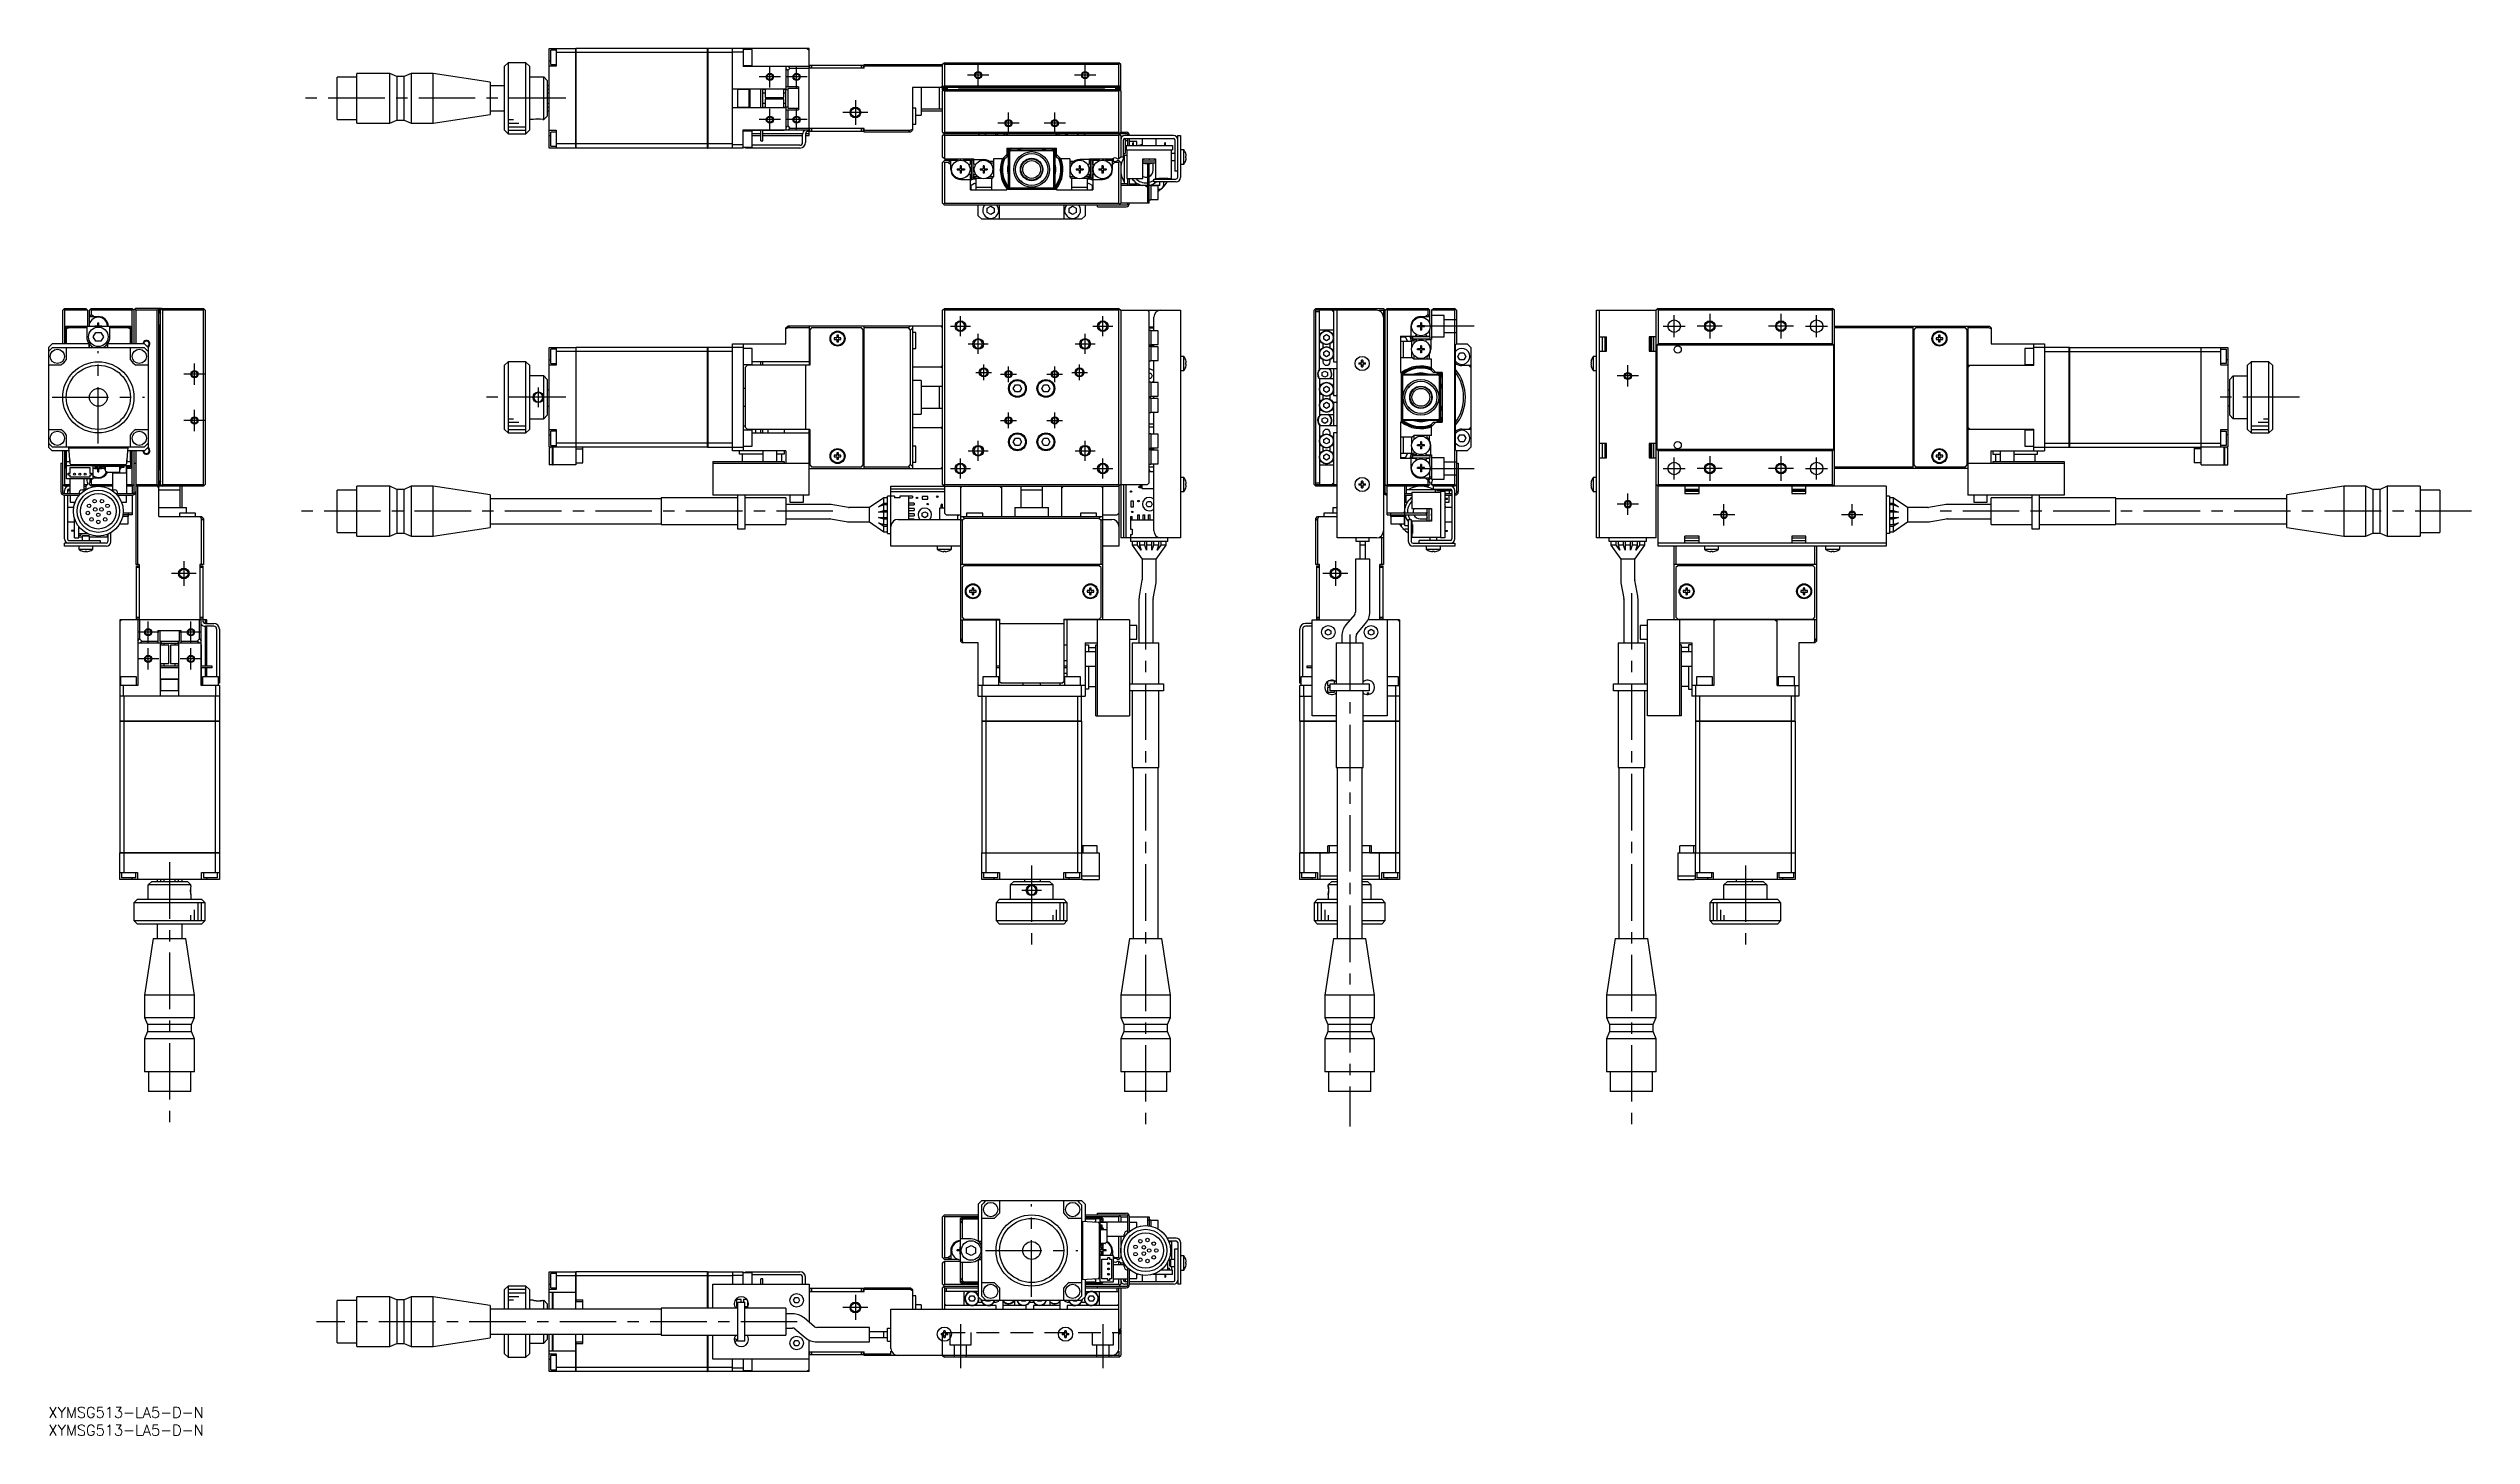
# Model space of a CAD drawing. Extents: x 0 to 680, y -8 to 382.
import ezdxf

# ---------------------------------------------------------------- set-up
doc = ezdxf.new("R2010")
doc.units = 0
doc.header["$LTSCALE"] = 0.5
doc.linetypes.add('CENTER', pattern=[50.8, 31.75, -6.35, 6.35, -6.35])
doc.linetypes.add('DASHED', pattern=[19.05, 12.7, -6.35])
for name, color, linetype in [('MSM_CENTER', 1, 'CENTER'), ('MSM_CONTINUOUS', 7, 'CONTINUOUS'), ('MSM_DASHED', 4, 'DASHED'), ('MSM_NARROW', 5, 'CONTINUOUS'), ('MSM_PART_NUMBER', 7, 'CONTINUOUS')]:
    doc.layers.add(name, color=color, linetype=linetype)
doc.styles.get("Standard").update_dxf_attribs({"font": 'txt.shx', "height": 1, "bigfont": 'bigfont.shx'})

# ---------------------------------------------------------------- blocks, each defined once
blk = doc.blocks.new('*U2')
at = {"layer": 'MSM_PART_NUMBER'}
blk.add_text('XYMSG513-LA5-D-N', height=3, dxfattribs=at).set_placement((0, -3))
blk = doc.blocks.new('*U3')
at = {"layer": 'MSM_PART_NUMBER'}
blk.add_text('XYMSG513-LA5-D-N', height=3, dxfattribs=at).set_placement((0, -8))

msp = doc.modelspace()

# ---------------------------------------------------------------- linework, layer by layer
at = {"layer": 'MSM_CENTER'}
for p, q in [((202.55, 370.72), (202.55, 376.72)), ((210.05, 370.72), (210.05, 376.72)), ((264.05, 374.22), (258.05, 374.22)), ((261.05, 371.22), (261.05, 377.22)), ((294.05, 374.22), (288.05, 374.22)), ((291.05, 371.22), (291.05, 377.22)), ((145.24, 367.72), (70.24, 367.72)), ((205.55, 373.72), (199.55, 373.72)), ((213.05, 373.72), (207.05, 373.72)), ((205.55, 361.72), (199.55, 361.72)), ((202.55, 358.72), (202.55, 364.72)), ((213.05, 361.72), (207.05, 361.72)), ((210.05, 358.72), (210.05, 364.72)), ((230.05, 363.72), (223.05, 363.72)), ((226.55, 367.22), (226.55, 360.22)), ((272.55, 360.72), (266.55, 360.72)), ((269.55, 357.72), (269.55, 363.72)), ((285.55, 360.72), (279.55, 360.72)), ((282.55, 357.72), (282.55, 363.72)), ((256.05, 300.9), (256.05, 306.5)), ((296.05, 300.9), (296.05, 306.5)), ((456.44, 300.6), (456.44, 306.8)), ((466.44, 307.2), (466.44, 300.2)), ((486.44, 307.2), (486.44, 300.2)), ((496.44, 300.6), (496.44, 306.8)), ((253.25, 303.7), (258.85, 303.7)), ((261.05, 295.9), (261.05, 301.5)), ((291.05, 295.9), (291.05, 301.5)), ((293.25, 303.7), (298.85, 303.7)), ((400.34, 303.7), (385.34, 303.7)), ((453.34, 303.7), (459.54, 303.7)), ((469.94, 303.7), (462.94, 303.7)), ((489.94, 303.7), (482.94, 303.7)), ((493.34, 303.7), (499.54, 303.7)), ((14, 270.7), (14, 296.7)), ((41, 287.2), (41, 293.2)), ((258.25, 298.7), (263.85, 298.7)), ((262.6, 288.5), (262.6, 292.9)), ((288.25, 298.7), (293.85, 298.7)), ((289.5, 288.5), (289.5, 292.9)), ((443.44, 286.7), (443.44, 292.7)), ((44, 290.2), (38, 290.2)), ((137.55, 280.9), (137.55, 286.5)), ((260.4, 290.7), (264.8, 290.7)), ((267.35, 290.2), (271.75, 290.2)), ((269.55, 288), (269.55, 292.4)), ((280.35, 290.2), (284.75, 290.2)), ((282.55, 288), (282.55, 292.4)), ((287.3, 290.7), (291.7, 290.7)), ((446.44, 289.7), (440.44, 289.7)), ((1, 283.7), (27, 283.7)), ((41, 274.2), (41, 280.2)), ((145.24, 283.7), (120.24, 283.7)), ((269.55, 275), (269.55, 279.4)), ((282.55, 275), (282.55, 279.4)), ((632.01, 283.7), (606.86, 283.7)), ((44, 277.2), (38, 277.2)), ((267.35, 277.2), (271.75, 277.2)), ((280.35, 277.2), (284.75, 277.2)), ((256.05, 260.9), (256.05, 266.5)), ((258.25, 268.7), (263.85, 268.7)), ((261.05, 265.9), (261.05, 271.5)), ((288.25, 268.7), (293.85, 268.7)), ((291.05, 265.9), (291.05, 271.5)), ((296.05, 260.9), (296.05, 266.5)), ((456.44, 260.6), (456.44, 266.8)), ((466.44, 267.2), (466.44, 260.2)), ((486.44, 267.2), (486.44, 260.2)), ((496.44, 260.6), (496.44, 266.8)), ((253.25, 263.7), (258.85, 263.7)), ((293.25, 263.7), (298.85, 263.7)), ((385.34, 263.7), (400.34, 263.7)), ((453.34, 263.7), (459.54, 263.7)), ((469.94, 263.7), (462.94, 263.7)), ((489.94, 263.7), (482.94, 263.7)), ((493.34, 263.7), (499.54, 263.7)), ((446.44, 253.7), (440.44, 253.7)), ((443.44, 250.7), (443.44, 256.7)), ((470.44, 247.7), (470.44, 253.7)), ((506.44, 247.7), (506.44, 253.7)), ((220.24, 251.7), (70.24, 251.7)), ((473.44, 250.7), (467.44, 250.7)), ((509.44, 250.7), (503.44, 250.7)), ((680.33, 251.7), (530.35, 251.7)), ((41.5, 234.2), (34.5, 234.2)), ((38, 237.7), (38, 230.7)), ((364.84, 234.2), (357.84, 234.2)), ((361.34, 237.7), (361.34, 230.7)), ((308.05, 228.7), (308.05, 78.7)), ((444.44, 228.7), (444.44, 78.7)), ((28, 214.7), (28, 220.7)), ((40, 214.7), (40, 220.7)), ((31, 217.7), (25, 217.7)), ((28, 207.2), (28, 213.2)), ((43, 217.7), (37, 217.7)), ((40, 207.2), (40, 213.2)), ((365.34, 217.11), (365.34, 78.88)), ((31, 210.2), (25, 210.2)), ((43, 210.2), (37, 210.2)), ((34, 153.08), (34, 78.7)), ((276.05, 152.17), (276.05, 128.7)), ((476.44, 152.17), (476.44, 128.7)), ((273.25, 145.2), (278.85, 145.2)), ((276.05, 31), (276.05, 57)), ((263.05, 44), (289.05, 44)), ((230.05, 28), (223.05, 28)), ((226.55, 31.5), (226.55, 24.5)), ((210.24, 24), (75.24, 24)), ((256.05, 23.26), (256.05, 10.95)), ((296.05, 23.26), (296.05, 10.95))]:
    msp.add_line(p, q, dxfattribs=at)
at = {"layer": 'MSM_CONTINUOUS'}
for p, q in [((140.55, 353.72), (140.55, 381.72)), ((140.55, 381.72), (148.05, 381.72)), ((142.55, 381.22), (141.05, 381.22)), ((141.05, 377.22), (141.05, 381.22)), ((142.55, 381.72), (142.55, 376.72)), ((148.05, 353.72), (148.05, 381.72)), ((148.05, 381.71), (148.1, 381.71)), ((185.05, 381.72), (148.1, 381.72)), ((148.1, 381.72), (148.1, 353.72)), ((185.05, 353.72), (185.05, 381.72)), ((185.05, 381.71), (185.1, 381.71)), ((213.55, 381.72), (185.1, 381.72)), ((185.1, 381.72), (185.1, 353.72)), ((192.05, 353.72), (192.05, 381.72)), ((195.05, 381.72), (195.05, 376.62)), ((197.55, 381.47), (195.05, 381.47)), ((197.55, 376.97), (197.55, 381.47)), ((213.05, 381.72), (213.55, 381.22)), ((213.55, 358.82), (213.55, 381.72)), ((86.55, 360.72), (86.55, 374.72)), ((95.85, 374.72), (86.55, 374.72)), ((95.85, 360.72), (95.85, 374.72)), ((97.85, 373.87), (95.85, 374.72)), ((101.85, 374.72), (99.85, 373.87)), ((101.85, 374.72), (101.85, 360.72)), ((108.05, 374.72), (101.85, 374.72)), ((108.05, 360.72), (108.05, 374.72)), ((124.05, 372.29), (108.05, 374.72)), ((129.05, 377.72), (128.05, 376.72)), ((128.05, 358.72), (128.05, 376.72)), ((134.05, 377.72), (129.05, 377.72)), ((129.05, 377.72), (129.05, 357.72)), ((135.05, 376.72), (134.05, 377.72)), ((134.05, 357.72), (134.05, 377.72)), ((135.05, 376.72), (135.05, 358.72)), ((140.55, 378.22), (141.05, 378.22)), ((142.55, 376.72), (140.55, 376.72)), ((141.05, 377.22), (142.55, 377.22)), ((148.05, 380.57), (142.55, 380.57)), ((148.05, 380.57), (148.1, 380.57)), ((185.05, 380.57), (148.1, 380.57)), ((185.05, 380.57), (185.1, 380.57)), ((192.05, 380.57), (185.1, 380.57)), ((195.05, 380.72), (192.05, 380.72)), ((195.05, 376.97), (197.55, 376.97)), ((213.55, 376.62), (195.05, 376.62)), ((207.05, 376.62), (207.05, 370.21)), ((207.55, 375.51), (207.05, 376.01)), ((208.16, 376.12), (207.55, 375.51)), ((207.55, 375.51), (207.55, 370.97)), ((207.66, 376.62), (208.16, 376.12)), ((213.55, 376.12), (208.16, 376.12)), ((229.05, 376.22), (213.55, 376.22)), ((213.75, 376.22), (213.75, 377.02)), ((213.75, 377.02), (228.75, 377.02)), ((214.25, 377.02), (214.25, 376.22)), ((228.25, 376.22), (228.25, 377.02)), ((228.75, 377.02), (228.75, 376.22)), ((229.05, 377.22), (251.05, 377.22)), ((229.05, 376.22), (229.05, 377.22)), ((251.05, 376.72), (229.05, 376.72)), ((251.55, 377.72), (251.05, 377.22)), ((251.05, 370.02), (251.05, 377.22)), ((251.3, 377.47), (251.55, 377.22)), ((251.55, 377.72), (300.55, 377.72)), ((300.55, 377.22), (251.55, 377.22)), ((251.55, 377.22), (251.55, 371.22)), ((301.05, 377.22), (300.55, 377.72)), ((300.55, 377.22), (300.8, 377.47)), ((300.55, 371.22), (300.55, 377.22)), ((301.05, 370.02), (301.05, 377.22)), ((81.05, 361.77), (81.05, 373.67)), ((86.55, 373.67), (81.05, 373.67)), ((97.85, 373.87), (97.85, 361.57)), ((99.85, 373.87), (97.85, 373.87)), ((99.85, 361.57), (99.85, 373.87)), ((124.05, 372.29), (124.05, 363.15)), ((128.05, 371.22), (124.05, 371.22)), ((135.05, 373.72), (139.05, 373.72)), ((140.05, 372.72), (139.05, 373.72)), ((139.05, 361.72), (139.05, 373.72)), ((140.05, 372.72), (140.05, 362.72)), ((140.55, 371.22), (140.05, 371.22)), ((140.55, 370.22), (140.05, 370.22)), ((140.05, 369.22), (140.55, 369.22)), ((207.05, 370.32), (192.05, 370.32)), ((193.55, 365.12), (193.55, 370.32)), ((196.75, 370.22), (193.55, 370.22)), ((196.75, 365.12), (196.75, 370.32)), ((196.95, 370.32), (196.95, 365.12)), ((200.05, 365.12), (200.05, 370.32)), ((200.55, 365.12), (200.55, 370.32)), ((201.25, 370.22), (200.55, 370.22)), ((200.55, 369.22), (201.25, 369.22)), ((201.25, 370.32), (201.25, 367.97)), ((201.25, 367.97), (206.45, 367.97)), ((201.25, 367.47), (201.25, 365.12)), ((206.45, 367.47), (201.25, 367.47)), ((206.45, 367.97), (206.45, 370.32)), ((206.95, 370.22), (206.45, 370.22)), ((206.45, 369.22), (206.95, 369.22)), ((206.45, 365.12), (206.45, 367.47)), ((206.55, 370.22), (206.55, 370.32)), ((206.95, 370.32), (206.95, 365.12)), ((210.55, 370.97), (207.05, 370.97)), ((207.55, 370), (207.05, 370.21)), ((207.55, 370.47), (207.55, 364.97)), ((210.55, 370.47), (207.55, 370.47)), ((210.55, 370.97), (210.55, 364.47)), ((242.55, 370.72), (242.55, 358.72)), ((301.05, 370.72), (242.55, 370.72)), ((245.05, 370.72), (245.05, 362.97)), ((250.05, 370.72), (250.05, 364.72)), ((251.05, 371.22), (250.55, 370.72)), ((251.55, 371.22), (251.05, 370.72)), ((251.05, 370.52), (252.45, 370.52)), ((251.55, 370.22), (251.05, 369.72)), ((251.15, 369.92), (251.05, 370.02)), ((251.05, 358.22), (251.05, 369.72)), ((251.15, 369.82), (251.15, 370.02)), ((251.55, 369.72), (251.3, 369.97)), ((252.15, 370.32), (251.45, 370.32)), ((251.55, 371.22), (300.55, 371.22)), ((251.55, 370.22), (300.55, 370.22)), ((251.55, 369.72), (251.55, 358.22)), ((300.55, 369.72), (251.55, 369.72)), ((252.45, 370.22), (252.45, 370.52)), ((255.55, 370.34), (255.55, 370.22)), ((255.55, 370.34), (296.55, 370.34)), ((296.55, 370.34), (296.55, 370.22)), ((301.05, 370.52), (299.65, 370.52)), ((299.65, 370.22), (299.65, 370.52)), ((300.65, 370.32), (299.95, 370.32)), ((301.05, 370.72), (300.55, 371.22)), ((301.05, 369.72), (300.55, 370.22)), ((300.8, 369.97), (300.55, 369.72)), ((300.55, 358.22), (300.55, 369.72)), ((301.05, 370.02), (300.95, 369.92)), ((300.95, 370.02), (300.95, 369.82)), ((301.05, 369.72), (301.05, 358.22)), ((81.05, 361.77), (86.55, 361.77)), ((86.55, 360.72), (95.85, 360.72)), ((95.85, 360.72), (97.85, 361.57)), ((97.85, 361.57), (99.85, 361.57)), ((99.85, 361.57), (101.85, 360.72)), ((101.85, 360.72), (108.05, 360.72)), ((108.05, 360.72), (124.05, 363.15)), ((124.05, 364.22), (128.05, 364.22)), ((136.05, 361.72), (135.05, 361.72)), ((139.05, 361.72), (140.05, 362.72)), ((140.55, 366.22), (140.05, 366.22)), ((140.05, 365.22), (140.55, 365.22)), ((140.05, 364.22), (140.55, 364.22)), ((192.05, 365.12), (207.05, 365.12)), ((193.55, 365.22), (196.75, 365.22)), ((201.25, 366.22), (200.55, 366.22)), ((200.55, 365.22), (201.25, 365.22)), ((206.95, 366.22), (206.45, 366.22)), ((206.45, 365.22), (206.95, 365.22)), ((206.55, 365.12), (206.55, 365.22)), ((207.05, 365.24), (207.55, 365.44)), ((207.05, 365.24), (207.05, 358.82)), ((207.05, 364.47), (210.55, 364.47)), ((207.55, 364.97), (210.55, 364.97)), ((207.55, 364.47), (207.55, 359.94)), ((243.55, 364.97), (242.55, 364.97)), ((243.55, 360.47), (243.55, 364.97)), ((243.55, 362.97), (245.05, 362.97)), ((245.05, 364.72), (251.05, 364.72)), ((245.05, 364.22), (251.05, 364.22)), ((128.05, 358.72), (129.05, 357.72)), ((129.05, 357.72), (134.05, 357.72)), ((134.05, 357.72), (135.05, 358.72)), ((140.55, 358.72), (142.55, 358.72)), ((140.55, 357.22), (141.05, 357.22)), ((142.55, 358.22), (141.05, 358.22)), ((141.05, 354.22), (141.05, 358.22)), ((141.05, 354.22), (142.55, 354.22)), ((142.55, 358.72), (142.55, 353.72)), ((148.05, 354.88), (142.55, 354.88)), ((148.05, 354.88), (148.1, 354.88)), ((185.05, 354.88), (148.1, 354.88)), ((185.05, 354.88), (185.1, 354.88)), ((192.05, 354.88), (185.1, 354.88)), ((192.05, 354.72), (195.05, 354.72)), ((195.05, 358.82), (213.55, 358.82)), ((195.05, 353.72), (195.05, 358.82)), ((195.05, 358.72), (200.05, 358.72)), ((197.55, 358.47), (195.05, 358.47)), ((195.05, 353.97), (197.55, 353.97)), ((195.75, 353.72), (195.75, 353.97)), ((196.25, 353.97), (196.25, 353.72)), ((197.55, 353.97), (197.55, 358.47)), ((200.05, 357.72), (197.55, 357.72)), ((197.55, 357.22), (200.05, 357.22)), ((210.95, 354.52), (197.55, 354.52)), ((200.05, 355.72), (200.05, 358.82)), ((200.05, 355.72), (200.55, 355.72)), ((200.55, 355.72), (200.55, 358.82)), ((200.55, 358.72), (206.55, 358.72)), ((211.75, 357.72), (200.55, 357.72)), ((200.55, 357.22), (211.75, 357.22)), ((206.55, 358.72), (206.55, 358.82)), ((207.05, 359.44), (207.55, 359.94)), ((207.55, 359.94), (208.16, 359.32)), ((208.16, 359.32), (207.66, 358.82)), ((208.16, 359.32), (213.55, 359.32)), ((211.75, 355.32), (211.75, 357.62)), ((213.55, 357.72), (212.55, 357.72)), ((212.55, 357.62), (212.55, 355.32)), ((212.55, 357.22), (213.55, 357.22)), ((228.75, 358.42), (213.35, 358.42)), ((229.05, 359.22), (213.55, 359.22)), ((213.55, 357.22), (213.55, 358.42)), ((213.75, 358.42), (213.75, 359.22)), ((214.25, 359.22), (214.25, 358.42)), ((228.25, 358.42), (228.25, 359.22)), ((228.75, 359.22), (228.75, 358.42)), ((229.05, 358.22), (229.05, 359.22)), ((229.05, 358.72), (241.93, 358.72)), ((242.05, 358.22), (229.05, 358.22)), ((241.43, 358.22), (241.93, 358.72)), ((241.93, 358.72), (242.55, 359.03)), ((242.55, 358.72), (242.05, 358.22)), ((242.55, 360.47), (243.55, 360.47)), ((251.05, 358.22), (251.55, 357.72)), ((251.05, 357.22), (251.55, 357.72)), ((251.05, 351.22), (251.05, 357.22)), ((251.3, 357.97), (251.55, 358.22)), ((251.55, 357.22), (251.3, 357.47)), ((251.55, 358.22), (300.55, 358.22)), ((302.85, 357.72), (251.55, 357.72)), ((251.55, 357.22), (251.55, 350.72)), ((300.55, 357.22), (251.55, 357.22)), ((261.05, 357.72), (261.4, 357.37)), ((261.4, 357.37), (290.7, 357.37)), ((290.7, 357.37), (291.05, 357.72)), ((300.55, 358.22), (300.8, 357.97)), ((300.55, 357.72), (301.05, 358.22)), ((300.55, 357.72), (301.05, 357.22)), ((300.8, 357.47), (300.55, 357.22)), ((300.55, 350.72), (300.55, 357.22)), ((301.05, 358.22), (302.55, 358.22)), ((301.05, 357.22), (301.05, 351.22)), ((301.85, 351.22), (301.85, 356.02)), ((302.35, 356.22), (301.9, 356.22)), ((315.85, 357.22), (302.25, 357.22)), ((302.25, 356.42), (315.85, 356.42)), ((302.35, 356.22), (302.35, 352.22)), ((303.05, 355.72), (302.35, 355.72)), ((302.55, 354.42), (315.55, 354.42)), ((302.55, 354.42), (302.55, 353.22)), ((303.05, 357.22), (303.05, 357.52)), ((303.05, 354.42), (303.05, 356.42)), ((303.55, 354.42), (303.55, 356.42)), ((305.55, 355.62), (303.55, 355.62)), ((304.67, 355.22), (304.42, 355.22)), ((304.42, 354.42), (304.42, 355.22)), ((304.67, 354.42), (304.67, 355.22)), ((305.55, 354.42), (305.55, 355.62)), ((307.05, 356.42), (307.05, 354.42)), ((311.05, 354.42), (311.05, 356.42)), ((313.67, 355.22), (313.42, 355.22)), ((313.42, 354.42), (313.42, 355.22)), ((313.67, 354.42), (313.67, 355.22)), ((315.55, 354.42), (315.55, 353.22)), ((316.25, 356.02), (316.25, 347.22)), ((317.05, 357.22), (317.85, 357.22)), ((317.05, 345.52), (317.05, 357.22)), ((317.85, 357.22), (317.85, 345.42)), ((148.05, 353.72), (140.55, 353.72)), ((148.05, 353.73), (148.1, 353.73)), ((185.05, 353.72), (148.1, 353.72)), ((185.05, 353.73), (185.1, 353.73)), ((195.05, 353.72), (185.1, 353.72)), ((210.95, 353.72), (195.75, 353.72)), ((251.55, 350.72), (251.05, 351.22)), ((251.55, 350.22), (251.05, 349.72)), ((251.05, 338.22), (251.05, 349.72)), ((251.55, 349.72), (251.3, 349.97)), ((251.55, 350.72), (259.85, 350.72)), ((255.43, 350.22), (251.55, 350.22)), ((251.55, 349.72), (251.55, 338.22)), ((252.75, 349.72), (251.55, 349.72)), ((253.35, 350.15), (252.75, 349.72)), ((252.75, 349.72), (253.35, 349.12)), ((253.35, 347.72), (253.35, 350.22)), ((255.15, 347.87), (255.15, 347.58)), ((255.15, 347.87), (255.94, 347.87)), ((255.15, 347.58), (255.94, 347.58)), ((255.68, 347.87), (255.68, 347.58)), ((256.29, 348.72), (256, 348.72)), ((256, 348.72), (256, 347.93)), ((256, 348.19), (256.29, 348.19)), ((256, 347.52), (256, 346.72)), ((256, 347.25), (256.29, 347.25)), ((256.05, 350.32), (256.05, 350.72)), ((256.29, 348.72), (256.29, 347.93)), ((256.29, 347.52), (256.29, 346.72)), ((256.35, 347.87), (257.15, 347.87)), ((256.35, 347.58), (257.15, 347.58)), ((256.62, 347.58), (256.62, 347.87)), ((258.85, 350.22), (256.86, 350.22)), ((257.15, 347.87), (257.15, 347.58)), ((258.55, 349.1), (258.85, 349.27)), ((258.85, 349.27), (258.85, 350.22)), ((259.65, 350.34), (259.05, 350.34)), ((259.05, 350.34), (259.05, 345.34)), ((259.65, 345.34), (259.65, 350.34)), ((259.85, 349.27), (259.85, 350.72)), ((259.85, 350.52), (262.55, 350.52)), ((260.14, 349.1), (259.85, 349.27)), ((261.55, 347.87), (261.55, 347.58)), ((261.55, 347.87), (262.34, 347.87)), ((261.55, 347.58), (262.34, 347.58)), ((262.08, 347.87), (262.08, 347.58)), ((262.69, 348.72), (262.4, 348.72)), ((262.4, 348.72), (262.4, 347.93)), ((262.4, 348.19), (262.69, 348.19)), ((262.4, 347.52), (262.4, 346.72)), ((262.4, 347.25), (262.69, 347.25)), ((262.69, 348.72), (262.69, 347.93)), ((262.69, 347.52), (262.69, 346.72)), ((262.75, 347.87), (263.55, 347.87)), ((262.75, 347.58), (263.55, 347.58)), ((263.02, 347.58), (263.02, 347.87)), ((263.55, 347.87), (263.55, 347.58)), ((264.14, 350.02), (265.35, 350.02)), ((265.35, 349.52), (264.69, 349.52)), ((265.35, 350.72), (265.35, 345.72)), ((268.55, 350.72), (265.35, 350.72)), ((267.84, 350.72), (269.05, 351.93)), ((269.05, 351.22), (268.55, 350.72)), ((269.05, 353.72), (283.05, 353.72)), ((269.05, 353.72), (269.05, 351.22)), ((269.55, 352.42), (270.35, 353.22)), ((269.55, 343.02), (269.55, 352.42)), ((269.85, 352.72), (269.85, 342.72)), ((282.05, 352.92), (270.05, 352.92)), ((270.35, 353.22), (281.75, 353.22)), ((281.75, 353.22), (282.55, 352.42)), ((282.25, 342.72), (282.25, 352.72)), ((282.55, 352.42), (282.55, 343.02)), ((283.05, 351.22), (283.05, 353.72)), ((283.05, 351.93), (284.25, 350.72)), ((283.55, 350.72), (283.05, 351.22)), ((286.75, 350.72), (283.55, 350.72)), ((286.75, 350.72), (286.75, 345.72)), ((286.75, 350.02), (287.95, 350.02)), ((287.4, 349.52), (286.75, 349.52)), ((288.55, 347.87), (289.34, 347.87)), ((288.55, 347.87), (288.55, 347.58)), ((288.55, 347.58), (289.34, 347.58)), ((289.08, 347.87), (289.08, 347.58)), ((289.4, 348.72), (289.4, 347.93)), ((289.69, 348.72), (289.4, 348.72)), ((289.4, 348.19), (289.69, 348.19)), ((289.4, 347.52), (289.4, 346.72)), ((289.4, 347.25), (289.69, 347.25)), ((292.25, 350.52), (289.55, 350.52)), ((289.69, 348.72), (289.69, 347.93)), ((289.69, 347.52), (289.69, 346.72)), ((289.75, 347.87), (290.55, 347.87)), ((289.75, 347.58), (290.55, 347.58)), ((290.02, 347.58), (290.02, 347.87)), ((290.55, 347.87), (290.55, 347.58)), ((292.25, 349.27), (291.95, 349.1)), ((292.25, 350.72), (298.79, 350.72)), ((292.25, 349.27), (292.25, 350.72)), ((293.05, 350.34), (292.45, 350.34)), ((292.45, 350.34), (292.45, 345.34)), ((293.05, 345.34), (293.05, 350.34)), ((293.25, 350.22), (293.25, 349.27)), ((295.23, 350.22), (293.25, 350.22)), ((293.25, 349.27), (293.54, 349.1)), ((294.95, 347.87), (295.74, 347.87)), ((294.95, 347.87), (294.95, 347.58)), ((294.95, 347.58), (295.74, 347.58)), ((295.48, 347.87), (295.48, 347.58)), ((295.8, 348.72), (295.8, 347.93)), ((296.09, 348.72), (295.8, 348.72)), ((295.8, 348.19), (296.09, 348.19)), ((295.8, 347.52), (295.8, 346.72)), ((295.8, 347.25), (296.09, 347.25)), ((296.05, 350.32), (296.05, 350.72)), ((296.09, 348.72), (296.09, 347.93)), ((296.09, 347.52), (296.09, 346.72)), ((296.15, 347.87), (296.95, 347.87)), ((296.15, 347.58), (296.95, 347.58)), ((296.25, 350.72), (296.25, 350.31)), ((296.42, 347.58), (296.42, 347.87)), ((298.79, 350.22), (296.66, 350.22)), ((296.95, 347.87), (296.95, 347.58)), ((298.45, 350.72), (298.45, 350.22)), ((298.75, 347.72), (298.75, 350.22)), ((299.35, 349.72), (298.75, 350.15)), ((298.75, 349.12), (299.35, 349.72)), ((298.95, 350.84), (298.95, 350.11)), ((300.55, 349.72), (299.35, 349.72)), ((300.11, 350.72), (300.55, 350.72)), ((300.11, 350.22), (300.55, 350.22)), ((301.05, 351.22), (300.55, 350.72)), ((301.05, 349.72), (300.55, 350.22)), ((300.8, 349.97), (300.55, 349.72)), ((300.55, 338.22), (300.55, 349.72)), ((301.85, 351.22), (301.05, 351.22)), ((301.05, 349.72), (301.05, 338.22)), ((301.85, 352.22), (302.35, 352.22)), ((301.85, 351.72), (302.8, 351.72)), ((302.05, 351.72), (302.05, 343.72)), ((302.55, 353.22), (315.55, 353.22)), ((302.8, 353.22), (302.8, 345.22)), ((307.3, 350.72), (310.8, 350.72)), ((307.3, 345.22), (307.3, 350.72)), ((310.8, 350.02), (307.3, 350.02)), ((310.8, 349.52), (307.3, 349.52)), ((308.18, 349.37), (309.05, 349.37)), ((308.55, 349.22), (309.05, 349.22)), ((308.55, 349.22), (308.55, 338.22)), ((309.05, 338.22), (309.05, 349.22)), ((310.18, 347.52), (310.18, 349.52)), ((310.8, 350.72), (310.8, 345.22)), ((315.3, 345.22), (315.3, 353.22)), ((316.25, 352.22), (315.3, 352.22)), ((315.3, 350.22), (316.25, 350.22)), ((317.05, 347.22), (316.25, 347.22)), ((318.74, 353.22), (317.85, 353.22)), ((317.85, 349.22), (318.74, 349.22)), ((318.74, 349.22), (318.74, 353.22)), ((319.3, 352.15), (319.3, 352.17)), ((319.3, 351.42), (319.43, 351.42)), ((319.3, 351.02), (319.3, 351.42)), ((319.43, 351.02), (319.3, 351.02)), ((319.3, 350.27), (319.3, 350.3)), ((256.29, 346.72), (256, 346.72)), ((256.15, 344.92), (258.85, 344.92)), ((258.85, 346.18), (258.55, 346.35)), ((258.85, 342.02), (258.85, 346.18)), ((258.85, 342.02), (269.05, 342.02)), ((259.05, 345.34), (259.65, 345.34)), ((259.05, 343.3), (260.05, 343.88)), ((259.05, 342.15), (259.05, 343.3)), ((259.26, 342.02), (259.05, 342.15)), ((259.85, 346.18), (260.14, 346.35)), ((259.85, 345.72), (259.85, 346.18)), ((259.85, 345.72), (260.89, 345.72)), ((260.35, 345.22), (259.85, 345.72)), ((260.05, 343.88), (260.35, 343.71)), ((261.83, 345.22), (260.35, 345.22)), ((260.35, 345.22), (260.35, 342.02)), ((260.35, 342.72), (264.85, 342.72)), ((262.69, 346.72), (262.4, 346.72)), ((264.85, 345.22), (263.26, 345.22)), ((264.21, 345.72), (265.35, 345.72)), ((265.35, 345.72), (264.85, 345.22)), ((264.85, 342.02), (264.85, 345.22)), ((269.05, 342.02), (269.05, 342.22)), ((269.05, 342.22), (283.05, 342.22)), ((270.35, 342.22), (269.55, 343.02)), ((270.05, 342.52), (282.05, 342.52)), ((272.88, 344.52), (273.07, 344.52)), ((273.3, 344.3), (273.07, 344.52)), ((273.3, 344.3), (273.13, 344.3)), ((273.3, 344.16), (273.3, 344.3)), ((279.02, 344.52), (278.8, 344.3)), ((278.97, 344.3), (278.8, 344.3)), ((278.8, 344.3), (278.8, 344.16)), ((279.02, 344.52), (279.21, 344.52)), ((282.55, 343.02), (281.75, 342.22)), ((283.05, 342.22), (283.05, 342.02)), ((283.05, 342.02), (293.25, 342.02)), ((286.75, 345.72), (287.89, 345.72)), ((287.25, 345.22), (286.75, 345.72)), ((288.83, 345.22), (287.25, 345.22)), ((287.25, 345.22), (287.25, 342.02)), ((287.25, 342.72), (291.75, 342.72)), ((289.69, 346.72), (289.4, 346.72)), ((291.75, 345.22), (290.26, 345.22)), ((291.21, 345.72), (292.25, 345.72)), ((292.25, 345.72), (291.75, 345.22)), ((291.75, 342.02), (291.75, 345.22)), ((291.75, 343.71), (292.05, 343.88)), ((291.95, 346.35), (292.25, 346.18)), ((292.05, 343.88), (293.05, 343.3)), ((292.25, 345.72), (292.25, 346.18)), ((292.45, 345.34), (293.05, 345.34)), ((293.05, 342.15), (292.83, 342.02)), ((293.05, 343.3), (293.05, 342.15)), ((293.54, 346.35), (293.25, 346.18)), ((293.25, 346.18), (293.25, 342.02)), ((293.25, 344.92), (295.95, 344.92)), ((296.09, 346.72), (295.8, 346.72)), ((303.05, 343.72), (301.05, 343.72)), ((312.05, 343.22), (301.05, 343.22)), ((302.8, 345.22), (307.3, 345.22)), ((303.05, 343.22), (303.05, 345.22)), ((303.55, 343.22), (303.55, 345.22)), ((305.55, 343.62), (303.55, 343.62)), ((305.55, 343.22), (305.55, 343.62)), ((308.05, 343.22), (308.55, 342.72)), ((309.55, 343.22), (309.55, 339.22)), ((311.55, 343.12), (309.55, 343.12)), ((310.35, 344.22), (310.35, 345.02)), ((310.35, 345.02), (316.55, 345.02)), ((316.65, 344.22), (310.35, 344.22)), ((310.8, 345.22), (311.8, 345.22)), ((311.55, 339.32), (311.55, 343.12)), ((311.55, 342.22), (312.05, 342.22)), ((311.8, 345.22), (311.8, 345.32)), ((311.8, 345.32), (314.3, 345.32)), ((312.05, 345.02), (312.05, 345.32)), ((312.05, 343.22), (312.05, 344.22)), ((312.6, 345.32), (312.6, 345.22)), ((312.6, 345.22), (313.5, 345.22)), ((312.97, 345.32), (312.97, 345.22)), ((313.05, 345.22), (313.05, 345.02)), ((313.05, 344.22), (313.05, 343.22)), ((313.12, 345.32), (313.12, 345.22)), ((313.5, 345.32), (313.5, 345.22)), ((314.3, 345.22), (314.3, 345.32)), ((314.3, 345.22), (315.3, 345.22)), ((251.05, 338.22), (251.55, 337.72)), ((251.3, 337.97), (251.55, 338.22)), ((251.55, 338.22), (300.55, 338.22)), ((302.85, 337.72), (251.55, 337.72)), ((261.05, 334.72), (261.05, 337.72)), ((261.05, 334.72), (262.05, 333.72)), ((290.05, 333.72), (262.05, 333.72)), ((263.55, 336.8), (264.55, 337.38)), ((263.55, 335.65), (263.55, 336.8)), ((264.55, 335.07), (263.55, 335.65)), ((264.55, 337.38), (265.55, 336.8)), ((265.55, 335.65), (264.55, 335.07)), ((265.55, 336.8), (265.55, 335.65)), ((267.05, 333.72), (267.05, 337.72)), ((285.05, 337.72), (285.05, 333.72)), ((286.55, 336.8), (287.55, 337.38)), ((286.55, 335.65), (286.55, 336.8)), ((287.55, 335.07), (286.55, 335.65)), ((287.55, 337.38), (288.55, 336.8)), ((288.55, 335.65), (287.55, 335.07)), ((288.55, 336.8), (288.55, 335.65)), ((290.05, 333.72), (291.05, 334.72)), ((291.05, 337.72), (291.05, 334.72)), ((294.55, 337.22), (294.55, 337.72)), ((294.55, 337.22), (302.55, 337.22)), ((300.55, 338.22), (300.8, 337.97)), ((301.05, 338.22), (300.55, 337.72)), ((309.05, 338.22), (301.05, 338.22)), ((303.05, 337.92), (303.05, 338.22)), ((308.55, 339.22), (309.55, 339.22)), ((309.55, 339.32), (311.55, 339.32)), ((4, 308.2), (4.5, 308.7)), ((4, 298.7), (4, 308.2)), ((4.25, 308.45), (4.5, 308.2)), ((4.5, 308.7), (10.5, 308.7)), ((11, 308.2), (4.5, 308.2)), ((4.5, 308.2), (4.5, 298.7)), ((10.5, 308.7), (11, 308.2)), ((11, 308.2), (11, 303.7)), ((12, 308.7), (11.5, 308.2)), ((11.5, 304.32), (11.5, 308.2)), ((11.5, 306.4), (14, 306.4)), ((12, 307), (11.58, 306.4)), ((11.75, 308.45), (12, 308.2)), ((12, 308.7), (23.5, 308.7)), ((12, 308.2), (12, 307)), ((23.5, 308.2), (12, 308.2)), ((12.6, 306.4), (12, 307)), ((24, 308.2), (23.5, 308.7)), ((23.5, 308.2), (23.75, 308.45)), ((23.5, 298.7), (23.5, 308.2)), ((24.5, 308.7), (24, 308.2)), ((24, 308.2), (24, 298.7)), ((24.5, 308.2), (24.25, 308.45)), ((31.7, 308.7), (24.5, 308.7)), ((24.5, 308.2), (24.5, 298.7)), ((30.5, 308.2), (24.5, 308.2)), ((31, 308.7), (30.5, 308.2)), ((30.5, 259.2), (30.5, 308.2)), ((31, 250.2), (31, 308.7)), ((31.2, 308.7), (31.2, 307.3)), ((31.5, 307.3), (31.2, 307.3)), ((31.4, 308.3), (31.4, 307.6)), ((32, 308.7), (31.5, 308.2)), ((31.5, 259.2), (31.5, 308.2)), ((31.7, 308.7), (31.8, 308.6)), ((31.7, 308.6), (31.9, 308.6)), ((31.75, 308.45), (32, 308.2)), ((32, 308.7), (43.5, 308.7)), ((32, 308.2), (32, 259.2)), ((43.5, 308.2), (32, 308.2)), ((44, 308.2), (43.5, 308.7)), ((43.5, 308.2), (43.75, 308.45)), ((43.5, 259.2), (43.5, 308.2)), ((44, 308.2), (44, 259.2)), ((251.05, 308.2), (251.55, 308.7)), ((251.05, 259.2), (251.05, 308.2)), ((251.55, 308.2), (251.3, 308.45)), ((251.55, 308.7), (300.55, 308.7)), ((251.55, 308.2), (251.55, 259.2)), ((300.55, 308.2), (251.55, 308.2)), ((300.55, 308.7), (301.05, 308.2)), ((300.8, 308.45), (300.55, 308.2)), ((300.55, 259.2), (300.55, 308.2)), ((301.05, 308.2), (301.05, 244.2)), ((301.05, 308.2), (317.85, 308.2)), ((309.05, 307.7), (308.55, 308.2)), ((309.05, 259.7), (309.05, 307.7)), ((310.35, 302.35), (310.35, 306.2)), ((317.85, 308.2), (317.85, 244.2)), ((355.84, 308.7), (355.34, 308.2)), ((355.34, 259.2), (355.34, 308.2)), ((355.59, 308.45), (355.84, 308.2)), ((355.84, 308.7), (367.34, 308.7)), ((372.84, 308.2), (355.84, 308.2)), ((355.84, 259.2), (355.84, 308.2)), ((356.84, 307.7), (355.84, 307.7)), ((356.84, 291.52), (356.84, 308.2)), ((360.34, 308.2), (360.84, 307.7)), ((360.84, 308.2), (360.84, 293.7)), ((361.84, 244.2), (361.84, 308.2)), ((367.34, 308.7), (367.84, 308.2)), ((367.34, 308.2), (367.59, 308.45)), ((367.44, 308.6), (367.64, 308.6)), ((367.54, 308.6), (367.64, 308.7)), ((367.64, 308.7), (374.84, 308.7)), ((367.94, 308.2), (367.94, 308.3)), ((368.14, 308.7), (368.14, 308.2)), ((368.84, 308.2), (368.34, 308.7)), ((368.34, 308.2), (368.34, 308.7)), ((373.64, 308.2), (374.84, 308.2)), ((375.34, 308.2), (374.84, 308.7)), ((375.09, 308.45), (374.84, 308.2)), ((374.84, 308.2), (374.84, 236.7)), ((375.34, 308.2), (375.84, 308.7)), ((375.34, 256.9), (375.34, 308.2)), ((375.59, 308.45), (375.84, 308.2)), ((375.84, 308.7), (387.34, 308.7)), ((375.84, 308.2), (375.84, 259.2)), ((387.34, 308.2), (375.84, 308.2)), ((385.34, 306.4), (387.84, 306.4)), ((387.34, 307), (386.74, 306.4)), ((387.34, 308.7), (387.84, 308.2)), ((387.34, 308.2), (387.59, 308.45)), ((387.34, 307), (387.34, 308.2)), ((387.76, 306.4), (387.34, 307)), ((387.84, 304.32), (387.84, 308.2)), ((388.34, 308.2), (388.84, 308.7)), ((388.34, 308.2), (388.34, 299.9)), ((394.84, 308.2), (388.34, 308.2)), ((388.84, 308.7), (394.84, 308.7)), ((394.84, 308.7), (395.34, 308.2)), ((394.84, 308.2), (395.09, 308.45)), ((394.84, 259.2), (394.84, 308.2)), ((395.34, 308.2), (395.34, 298.7)), ((434.64, 308.2), (451.44, 308.2)), ((434.64, 244.2), (434.64, 308.2)), ((435.44, 244.2), (435.44, 308.2)), ((451.94, 308.7), (451.44, 308.2)), ((451.44, 244.2), (451.44, 308.2)), ((451.69, 308.45), (451.94, 308.2)), ((451.94, 308.7), (500.94, 308.7)), ((451.94, 308.2), (451.94, 298.7)), ((500.94, 308.2), (451.94, 308.2)), ((501.44, 308.2), (500.94, 308.7)), ((500.94, 308.2), (501.19, 308.45)), ((500.94, 298.7), (500.94, 308.2)), ((501.44, 259.2), (501.44, 308.2)), ((5, 303.7), (4.5, 303.2)), ((4.7, 303.2), (5.1, 303.2)), ((4.7, 298.7), (4.7, 303.2)), ((5.1, 302.7), (4.7, 302.7)), ((5, 303.7), (23, 303.7)), ((5.1, 303.2), (5.6, 303.7)), ((5.71, 303.2), (5.1, 302.9)), ((5.1, 298.7), (5.1, 303.2)), ((5.5, 303.7), (5.5, 303.6)), ((6.21, 303.7), (5.71, 303.2)), ((10.75, 303.2), (5.71, 303.2)), ((10.75, 303.7), (10.75, 300.7)), ((12.56, 300.7), (13.28, 301.95)), ((13.28, 299.45), (12.56, 300.7)), ((13, 303.75), (13.8, 303.75)), ((13, 303.75), (13, 303.7)), ((13.28, 301.95), (14.72, 301.95)), ((14.72, 299.45), (13.28, 299.45)), ((13.54, 303.7), (13.53, 303.75)), ((13.86, 304.6), (14.15, 304.6)), ((13.86, 303.81), (13.86, 304.6)), ((14.15, 304.07), (13.86, 304.07)), ((14.15, 303.81), (14.15, 304.6)), ((14.21, 303.75), (15, 303.75)), ((14.46, 303.7), (14.47, 303.75)), ((14.72, 301.95), (15.44, 300.7)), ((15.44, 300.7), (14.72, 299.45)), ((15, 303.75), (15, 303.7)), ((17.25, 300.7), (17.25, 303.7)), ((22.29, 303.2), (17.25, 303.2)), ((22.29, 303.2), (21.79, 303.7)), ((22.9, 302.9), (22.29, 303.2)), ((22.4, 303.7), (22.9, 303.2)), ((22.5, 303.7), (22.5, 303.6)), ((22.9, 303.2), (23.3, 303.2)), ((22.9, 303.2), (22.9, 298.7)), ((23.3, 302.7), (22.9, 302.7)), ((23.5, 303.2), (23, 303.7)), ((23.3, 303.2), (23.3, 298.7)), ((31.39, 263.2), (31.39, 304.2)), ((31.39, 304.2), (31.5, 304.2)), ((207.05, 303.2), (207.55, 303.7)), ((207.66, 303.2), (207.05, 302.9)), ((207.05, 298.7), (207.05, 303.2)), ((251.05, 303.7), (207.55, 303.7)), ((208.16, 303.7), (207.66, 303.2)), ((213.55, 303.2), (207.66, 303.2)), ((213.55, 303.7), (213.55, 292.7)), ((214.25, 303.2), (213.75, 302.7)), ((213.75, 302.7), (213.75, 292.7)), ((228.25, 303.2), (214.25, 303.2)), ((221.31, 300.44), (220.63, 300.44)), ((220.63, 299.96), (221.31, 299.96)), ((221.31, 301.12), (221.31, 300.44)), ((221.31, 299.96), (221.31, 299.28)), ((221.79, 300.44), (221.79, 301.12)), ((222.47, 300.44), (221.79, 300.44)), ((221.79, 299.28), (221.79, 299.96)), ((221.79, 299.96), (222.47, 299.96)), ((228.75, 302.7), (228.25, 303.2)), ((228.75, 264.7), (228.75, 302.7)), ((229.05, 263.7), (229.05, 303.7)), ((241.43, 303.2), (229.05, 303.2)), ((241.43, 303.2), (241.93, 303.7)), ((242.05, 302.59), (241.43, 303.2)), ((242.55, 303.09), (242.05, 302.59)), ((242.05, 264.81), (242.05, 302.59)), ((242.55, 303.7), (242.55, 263.7)), ((243.55, 301.95), (242.55, 301.95)), ((243.55, 297.45), (243.55, 301.95)), ((250.55, 303.7), (251.05, 303.2)), ((309.05, 303.5), (310.35, 303.5)), ((309.05, 303.2), (310.35, 303.2)), ((309.55, 302.45), (309.05, 302.45)), ((309.55, 302.45), (309.55, 298.45)), ((311.55, 302.35), (309.55, 302.35)), ((311.55, 298.55), (311.55, 302.35)), ((356.84, 302.7), (360.84, 302.7)), ((358.09, 300.88), (358.84, 301.32)), ((358.09, 300.02), (358.09, 300.88)), ((358.84, 299.59), (358.09, 300.02)), ((358.84, 301.32), (359.59, 300.88)), ((359.59, 300.02), (358.84, 299.59)), ((359.59, 300.88), (359.59, 300.02)), ((379.64, 300.9), (379.64, 290.7)), ((379.64, 300.9), (383.79, 300.9)), ((379.64, 300.49), (379.76, 300.7)), ((382.84, 299.4), (379.64, 299.4)), ((379.76, 300.7), (380.91, 300.7)), ((380.34, 299.4), (380.34, 294.9)), ((380.91, 300.7), (381.49, 299.7)), ((381.49, 299.7), (381.32, 299.4)), ((382.54, 303.6), (382.54, 300.9)), ((382.84, 299.4), (383.34, 299.9)), ((382.84, 297.92), (382.84, 299.4)), ((382.95, 300.7), (382.95, 300.1)), ((387.95, 300.7), (382.95, 300.7)), ((382.95, 300.1), (387.95, 300.1)), ((383.34, 299.9), (383.34, 298.86)), ((383.34, 299.9), (383.79, 299.9)), ((383.79, 300.9), (383.96, 301.2)), ((383.79, 299.9), (383.96, 299.61)), ((385.13, 303.75), (384.34, 303.75)), ((384.34, 303.46), (384.34, 303.75)), ((385.13, 303.46), (384.34, 303.46)), ((384.87, 303.75), (384.87, 303.46)), ((385.48, 304.6), (385.19, 304.6)), ((385.19, 304.6), (385.19, 303.81)), ((385.48, 304.07), (385.19, 304.07)), ((385.19, 303.4), (385.19, 302.6)), ((385.19, 303.13), (385.48, 303.13)), ((385.48, 302.6), (385.19, 302.6)), ((385.48, 304.6), (385.48, 303.81)), ((385.48, 303.4), (385.48, 302.6)), ((386.34, 303.75), (385.54, 303.75)), ((386.34, 303.46), (385.54, 303.46)), ((385.81, 303.75), (385.81, 303.46)), ((386.34, 303.46), (386.34, 303.75)), ((386.71, 301.2), (386.88, 300.9)), ((386.71, 299.61), (386.88, 299.9)), ((386.88, 300.9), (387.84, 300.9)), ((386.88, 299.9), (388.34, 299.9)), ((387.84, 300.9), (387.84, 302.89)), ((387.93, 303.7), (388.34, 303.7)), ((387.95, 300.1), (387.95, 300.7)), ((388.14, 299.9), (388.14, 297.2)), ((435.44, 300.7), (437.44, 300.7)), ((436.24, 300.7), (436.24, 296.7)), ((436.94, 300.7), (436.94, 296.7)), ((437.44, 296.7), (437.44, 300.7)), ((449.44, 300.7), (449.44, 296.7)), ((451.44, 300.7), (449.44, 300.7)), ((449.94, 296.7), (449.94, 300.7)), ((450.14, 296.7), (450.14, 300.7)), ((450.64, 300.7), (450.64, 296.7)), ((501.44, 303.7), (544.94, 303.7)), ((523.44, 303.2), (501.44, 303.2)), ((523.44, 303.7), (523.44, 263.7)), ((524.24, 303.2), (523.74, 302.7)), ((523.74, 302.7), (523.74, 264.7)), ((538.24, 303.2), (524.24, 303.2)), ((530.7, 300.44), (530.02, 300.44)), ((530.02, 299.96), (530.7, 299.96)), ((530.7, 301.12), (530.7, 300.44)), ((530.7, 299.96), (530.7, 299.28)), ((531.18, 300.44), (531.18, 301.12)), ((531.86, 300.44), (531.18, 300.44)), ((531.18, 299.28), (531.18, 299.96)), ((531.18, 299.96), (531.86, 299.96)), ((538.74, 302.7), (538.24, 303.2)), ((538.74, 264.7), (538.74, 302.7)), ((538.94, 303.7), (538.94, 256.2)), ((544.82, 303.2), (538.94, 303.2)), ((544.82, 303.2), (544.32, 303.7)), ((545.44, 302.9), (544.82, 303.2)), ((544.94, 303.7), (545.44, 303.2)), ((545.44, 303.2), (545.44, 298.7)), ((1, 298.7), (0, 297.7)), ((0, 297.7), (0, 269.7)), ((3.5, 292.7), (0, 292.7)), ((11.4, 298.7), (1, 298.7)), ((1.15, 297.7), (26.85, 297.7)), ((5, 297.7), (5, 294.2)), ((11.4, 297.7), (11.4, 298.7)), ((11.51, 297.7), (11.51, 298.61)), ((16.49, 298.61), (16.49, 297.7)), ((16.6, 298.7), (16.6, 297.7)), ((27, 298.7), (16.6, 298.7)), ((23, 294.2), (23, 297.7)), ((28, 292.7), (24.5, 292.7)), ((28, 297.7), (27, 298.7)), ((28, 297.7), (28, 269.7)), ((129.05, 293.7), (128.05, 292.7)), ((128.05, 274.7), (128.05, 292.7)), ((129.05, 293.7), (129.05, 273.7)), ((134.05, 293.7), (129.05, 293.7)), ((134.05, 273.7), (134.05, 293.7)), ((135.05, 292.7), (134.05, 293.7)), ((135.05, 292.7), (135.05, 274.7)), ((140.55, 269.7), (140.55, 297.7)), ((140.55, 297.7), (148.05, 297.7)), ((140.55, 294.2), (141.05, 294.2)), ((142.55, 292.7), (140.55, 292.7)), ((142.55, 297.2), (141.05, 297.2)), ((141.05, 293.2), (141.05, 297.2)), ((141.05, 293.2), (142.55, 293.2)), ((142.55, 297.7), (142.55, 292.7)), ((148.05, 296.55), (142.55, 296.55)), ((148.05, 297.7), (148.05, 264.7)), ((148.05, 297.69), (148.1, 297.69)), ((148.05, 296.54), (148.1, 296.54)), ((185.05, 297.7), (148.1, 297.7)), ((148.1, 297.7), (148.1, 265.7)), ((185.05, 296.55), (148.1, 296.55)), ((185.05, 269.7), (185.05, 297.7)), ((185.05, 297.69), (185.1, 297.69)), ((185.05, 296.54), (185.1, 296.54)), ((195.05, 297.7), (185.1, 297.7)), ((185.1, 297.7), (185.1, 269.7)), ((192.05, 296.55), (185.1, 296.55)), ((192.05, 298.7), (207.05, 298.7)), ((192.05, 268.7), (192.05, 298.7)), ((195.05, 298.7), (195.05, 268.7)), ((197.55, 297.45), (195.05, 297.45)), ((195.05, 292.95), (197.55, 292.95)), ((196.25, 292.7), (195.75, 292.2)), ((213.75, 292.7), (196.25, 292.7)), ((197.55, 292.95), (197.55, 297.45)), ((213.75, 293.7), (197.55, 293.7)), ((200.05, 292.7), (200.05, 293.7)), ((200.55, 292.7), (200.55, 293.7)), ((212.55, 292.7), (212.55, 274.7)), ((229.05, 293.7), (228.75, 293.7)), ((242.55, 297.45), (243.55, 297.45)), ((251.05, 292.69), (250.55, 292.19)), ((309.05, 298.45), (309.55, 298.45)), ((309.05, 298.2), (310.35, 298.2)), ((309.55, 297.95), (309.05, 297.95)), ((309.05, 293.95), (309.55, 293.95)), ((309.55, 298.55), (311.55, 298.55)), ((309.55, 297.95), (309.55, 293.95)), ((311.55, 297.85), (309.55, 297.85)), ((309.55, 294.05), (311.55, 294.05)), ((309.55, 294.04), (310.35, 294.04)), ((310.35, 297.85), (310.35, 298.55)), ((310.35, 287.85), (310.35, 294.05)), ((311.55, 294.05), (311.55, 297.85)), ((318.74, 295.2), (317.85, 295.2)), ((318.74, 291.2), (318.74, 295.2)), ((319.3, 294.13), (319.3, 294.15)), ((319.3, 293.4), (319.43, 293.4)), ((319.3, 293), (319.3, 293.4)), ((319.43, 293), (319.3, 293)), ((357.84, 298.72), (357.84, 297.68)), ((357.84, 294.22), (357.84, 293.7)), ((358.09, 296.38), (358.84, 296.82)), ((358.09, 295.52), (358.09, 296.38)), ((358.84, 295.09), (358.09, 295.52)), ((358.84, 296.82), (359.59, 296.38)), ((359.59, 295.52), (358.84, 295.09)), ((359.59, 296.38), (359.59, 295.52)), ((359.84, 297.68), (359.84, 298.72)), ((359.84, 293.7), (359.84, 294.22)), ((360.84, 293.7), (361.84, 293.7)), ((367.91, 293.4), (368.64, 293.4)), ((368.64, 293), (367.91, 293)), ((368.64, 293.4), (368.64, 294.13)), ((368.64, 292.27), (368.64, 293)), ((369.04, 294.13), (369.04, 293.4)), ((369.04, 293.4), (369.76, 293.4)), ((369.76, 293), (369.04, 293)), ((369.04, 293), (369.04, 292.27)), ((379.64, 294.9), (382.84, 294.9)), ((382.84, 294.9), (382.84, 296.49)), ((383.34, 294.4), (382.84, 294.9)), ((383.34, 295.54), (383.34, 294.4)), ((388.34, 294.4), (383.34, 294.4)), ((385.13, 297.35), (384.34, 297.35)), ((384.34, 297.06), (384.34, 297.35)), ((385.13, 297.06), (384.34, 297.06)), ((384.87, 297.35), (384.87, 297.06)), ((385.48, 298.2), (385.19, 298.2)), ((385.19, 298.2), (385.19, 297.41)), ((385.48, 297.67), (385.19, 297.67)), ((385.19, 297), (385.19, 296.2)), ((385.19, 296.73), (385.48, 296.73)), ((385.48, 296.2), (385.19, 296.2)), ((385.48, 298.2), (385.48, 297.41)), ((385.48, 297), (385.48, 296.2)), ((386.34, 297.35), (385.54, 297.35)), ((386.34, 297.06), (385.54, 297.06)), ((385.81, 297.35), (385.81, 297.06)), ((386.34, 297.06), (386.34, 297.35)), ((387.14, 294.4), (387.14, 295.06)), ((387.64, 295.61), (387.64, 294.4)), ((388.34, 291.2), (388.34, 294.4)), ((395.34, 298.7), (394.99, 298.35)), ((394.99, 298.35), (394.99, 269.05)), ((395.34, 298.7), (398.34, 298.7)), ((395.68, 295.2), (396.26, 296.2)), ((396.26, 294.2), (395.68, 295.2)), ((396.26, 296.2), (397.41, 296.2)), ((397.41, 294.2), (396.26, 294.2)), ((399.34, 292.6), (396.84, 292.6)), ((397.41, 296.2), (397.99, 295.2)), ((397.99, 295.2), (397.41, 294.2)), ((399.34, 297.7), (398.34, 298.7)), ((398.84, 292.6), (399.34, 292.1)), ((399.34, 297.7), (399.34, 269.7)), ((433.05, 293.4), (433.18, 293.4)), ((433.18, 293), (433.05, 293)), ((433.18, 294.15), (433.18, 294.13)), ((433.18, 293.4), (433.18, 293)), ((434.64, 295.2), (433.74, 295.2)), ((433.74, 295.2), (433.74, 291.2)), ((435.44, 296.7), (437.44, 296.7)), ((449.44, 296.7), (451.44, 296.7)), ((451.94, 298.7), (451.59, 298.35)), ((501.29, 298.35), (451.59, 298.35)), ((451.59, 298.35), (451.59, 269.05)), ((500.94, 298.7), (451.94, 298.7)), ((501.29, 298.35), (500.94, 298.7)), ((501.29, 269.05), (501.29, 298.35)), ((523.74, 297.95), (523.44, 297.95)), ((523.74, 297.45), (523.44, 297.45)), ((538.94, 297.95), (538.74, 297.95)), ((538.94, 293.7), (538.74, 293.7)), ((538.74, 292.7), (538.94, 292.7)), ((538.94, 292.1), (539.44, 292.6)), ((557.44, 292.6), (538.94, 292.6)), ((545.44, 298.7), (560.44, 298.7)), ((554.94, 297.45), (554.94, 292.95)), ((557.44, 297.45), (554.94, 297.45)), ((554.94, 292.95), (557.44, 292.95)), ((557.44, 292.6), (557.44, 298.7)), ((567.39, 297.7), (557.44, 297.7)), ((560.44, 298.7), (560.44, 268.7)), ((560.44, 296.55), (567.39, 296.55)), ((567.39, 269.7), (567.39, 297.7)), ((567.44, 297.69), (567.39, 297.69)), ((567.44, 296.54), (567.39, 296.54)), ((567.44, 297.7), (604.39, 297.7)), ((567.44, 297.7), (567.44, 269.7)), ((567.44, 296.55), (604.39, 296.55)), ((604.39, 265.7), (604.39, 297.7)), ((604.44, 297.69), (604.39, 297.69)), ((604.44, 296.54), (604.39, 296.54)), ((604.44, 264.7), (604.44, 297.7)), ((604.44, 297.7), (611.94, 297.7)), ((604.44, 296.55), (609.94, 296.55)), ((609.94, 292.7), (609.94, 297.7)), ((609.94, 297.2), (611.44, 297.2)), ((611.44, 293.2), (609.94, 293.2)), ((611.94, 292.7), (609.94, 292.7)), ((611.44, 297.2), (611.44, 293.2)), ((611.94, 294.2), (611.44, 294.2)), ((611.94, 297.7), (611.94, 269.7)), ((618.44, 293.7), (617.44, 292.7)), ((617.44, 274.7), (617.44, 292.7)), ((618.44, 293.7), (618.44, 273.7)), ((623.44, 293.7), (618.44, 293.7)), ((623.44, 273.7), (623.44, 293.7)), ((624.44, 292.7), (623.44, 293.7)), ((624.44, 292.7), (624.44, 274.7)), ((139.05, 289.7), (135.05, 289.7)), ((139.05, 289.7), (140.05, 288.7)), ((139.05, 277.7), (139.05, 289.7)), ((140.05, 288.7), (140.05, 278.7)), ((195.75, 286.2), (195.05, 286.2)), ((195.75, 275.2), (195.75, 292.2)), ((228.75, 291.95), (229.05, 291.95)), ((228.85, 288.7), (228.75, 288.7)), ((229.05, 288.5), (228.85, 288.7)), ((228.85, 278.7), (228.85, 288.7)), ((250.55, 292.19), (242.55, 292.19)), ((245.05, 288.45), (242.55, 288.45)), ((245.05, 288.45), (245.05, 278.95)), ((251.05, 286.7), (245.05, 286.7)), ((250.05, 286.7), (250.05, 280.7)), ((250.55, 292.19), (251.05, 292.01)), ((270.89, 286.2), (271.47, 287.2)), ((271.47, 285.2), (270.89, 286.2)), ((271.47, 287.2), (272.62, 287.2)), ((272.62, 287.2), (273.2, 286.2)), ((273.2, 286.2), (272.62, 285.2)), ((278.89, 286.2), (279.47, 287.2)), ((279.47, 285.2), (278.89, 286.2)), ((279.47, 287.2), (280.62, 287.2)), ((280.62, 287.2), (281.2, 286.2)), ((281.2, 286.2), (280.62, 285.2)), ((309.05, 290.45), (309.48, 290.45)), ((309.48, 288.95), (309.05, 288.95)), ((309.55, 287.95), (309.05, 287.95)), ((309.48, 290.45), (309.91, 289.7)), ((309.91, 289.7), (309.48, 288.95)), ((309.55, 287.95), (309.55, 283.95)), ((311.55, 287.85), (309.55, 287.85)), ((311.55, 284.05), (311.55, 287.85)), ((317.85, 291.2), (318.74, 291.2)), ((319.3, 292.25), (319.3, 292.27)), ((361.84, 291.7), (356.84, 291.7)), ((360.84, 288.9), (356.84, 288.9)), ((356.84, 288.9), (356.84, 278.52)), ((357.59, 290.63), (358.34, 291.07)), ((357.59, 289.77), (357.59, 290.63)), ((358.34, 289.34), (357.59, 289.77)), ((358.09, 286.38), (358.84, 286.82)), ((358.09, 285.52), (358.09, 286.38)), ((358.34, 291.07), (359.09, 290.63)), ((359.09, 289.77), (358.34, 289.34)), ((358.84, 286.82), (359.59, 286.38)), ((359.09, 290.63), (359.09, 289.77)), ((359.59, 286.38), (359.59, 285.52)), ((360.84, 291.7), (360.84, 284.2)), ((379.64, 290.7), (379.84, 290.7)), ((379.84, 290.7), (379.84, 276.7)), ((379.84, 289.4), (380.64, 290.2)), ((380.14, 289.7), (380.14, 277.7)), ((390.34, 289.9), (380.34, 289.9)), ((380.64, 290.2), (390.04, 290.2)), ((381.77, 286.45), (381.91, 286.45)), ((381.91, 286.45), (382.14, 286.68)), ((381.91, 286.45), (381.91, 286.62)), ((382.14, 286.87), (382.14, 286.68)), ((388.34, 291.91), (389.54, 290.7)), ((388.84, 290.7), (388.34, 291.2)), ((391.34, 290.7), (388.84, 290.7)), ((390.04, 290.2), (390.84, 289.4)), ((390.54, 277.7), (390.54, 289.7)), ((390.84, 289.4), (390.84, 278)), ((391.34, 290.7), (391.34, 276.7)), ((433.18, 292.27), (433.18, 292.25)), ((433.74, 291.2), (434.64, 291.2)), ((523.44, 291.95), (523.74, 291.95)), ((523.64, 288.7), (523.44, 288.5)), ((523.64, 288.7), (523.64, 278.7)), ((523.74, 288.7), (523.64, 288.7)), ((538.94, 291.2), (538.74, 291.2)), ((613.44, 289.7), (612.44, 288.7)), ((612.44, 278.7), (612.44, 288.7)), ((613.44, 289.7), (617.44, 289.7)), ((613.44, 289.7), (613.44, 277.7)), ((140.55, 285.7), (140.05, 285.7)), ((140.05, 281.2), (140.55, 281.2)), ((195.05, 281.2), (195.75, 281.2)), ((242.55, 278.95), (245.05, 278.95)), ((245.05, 280.7), (251.05, 280.7)), ((272.62, 285.2), (271.47, 285.2)), ((280.62, 285.2), (279.47, 285.2)), ((309.05, 283.95), (309.55, 283.95)), ((309.55, 283.45), (309.05, 283.45)), ((309.05, 279.45), (309.55, 279.45)), ((309.55, 284.05), (311.55, 284.05)), ((309.55, 283.45), (309.55, 279.45)), ((311.55, 283.35), (309.55, 283.35)), ((309.55, 279.55), (311.55, 279.55)), ((310.35, 279.46), (309.55, 279.46)), ((310.35, 283.35), (310.35, 284.05)), ((310.35, 273.35), (310.35, 279.55)), ((311.55, 279.55), (311.55, 283.35)), ((357.84, 284.22), (357.84, 283.18)), ((358.84, 285.09), (358.09, 285.52)), ((358.09, 281.88), (358.84, 282.32)), ((358.09, 281.02), (358.09, 281.88)), ((358.84, 280.59), (358.09, 281.02)), ((359.59, 285.52), (358.84, 285.09)), ((358.84, 282.32), (359.59, 281.88)), ((359.59, 281.02), (358.84, 280.59)), ((359.59, 281.88), (359.59, 281.02)), ((359.84, 283.18), (359.84, 284.22)), ((360.84, 284.2), (361.84, 284.2)), ((361.84, 282.2), (360.84, 282.2)), ((360.84, 282.2), (360.84, 275.7)), ((381.91, 280.95), (381.77, 280.95)), ((381.91, 280.78), (381.91, 280.95)), ((382.14, 280.73), (381.91, 280.95)), ((382.14, 280.73), (382.14, 280.54)), ((612.44, 285.7), (611.94, 285.7)), ((612.44, 281.2), (611.94, 281.2)), ((0, 274.7), (3.5, 274.7)), ((5, 273.2), (5, 269.7)), ((23, 269.7), (23, 273.2)), ((24.5, 274.7), (28, 274.7)), ((128.05, 274.7), (129.05, 273.7)), ((129.05, 273.7), (134.05, 273.7)), ((134.05, 273.7), (135.05, 274.7)), ((135.05, 277.7), (139.05, 277.7)), ((140.05, 278.7), (139.05, 277.7)), ((140.55, 274.7), (142.55, 274.7)), ((140.55, 273.2), (141.05, 273.2)), ((142.55, 274.2), (141.05, 274.2)), ((141.05, 270.2), (141.05, 274.2)), ((142.55, 274.7), (142.55, 269.7)), ((195.05, 275.7), (195.75, 275.7)), ((197.55, 274.45), (195.05, 274.45)), ((195.75, 275.2), (196.25, 274.7)), ((213.75, 274.7), (196.25, 274.7)), ((197.55, 269.95), (197.55, 274.45)), ((197.55, 273.7), (213.75, 273.7)), ((198.55, 274.7), (198.55, 273.7)), ((200.05, 273.7), (200.05, 274.7)), ((200.55, 273.7), (200.55, 274.7)), ((202.05, 273.7), (202.05, 274.7)), ((206.55, 274.7), (206.55, 273.7)), ((213.55, 256.2), (213.55, 274.7)), ((213.75, 274.7), (213.75, 264.7)), ((228.75, 278.7), (228.85, 278.7)), ((229.05, 275.45), (228.75, 275.45)), ((228.75, 273.7), (229.05, 273.7)), ((228.85, 278.7), (229.05, 278.9)), ((242.55, 275.22), (250.55, 275.22)), ((251.05, 275.4), (250.55, 275.22)), ((250.55, 275.22), (251.05, 274.72)), ((270.89, 271.2), (271.47, 272.2)), ((271.47, 272.2), (272.62, 272.2)), ((272.62, 272.2), (273.2, 271.2)), ((278.89, 271.2), (279.47, 272.2)), ((279.47, 272.2), (280.62, 272.2)), ((280.62, 272.2), (281.2, 271.2)), ((309.05, 276.26), (310.35, 276.26)), ((310.35, 275.33), (309.05, 275.33)), ((309.55, 273.45), (309.05, 273.45)), ((309.55, 273.45), (309.55, 269.45)), ((311.55, 273.35), (309.55, 273.35)), ((311.55, 269.55), (311.55, 273.35)), ((356.84, 278.9), (360.84, 278.9)), ((356.84, 275.88), (356.84, 259.2)), ((361.84, 275.7), (356.84, 275.7)), ((357.59, 277.63), (358.34, 278.07)), ((357.59, 276.77), (357.59, 277.63)), ((358.34, 276.34), (357.59, 276.77)), ((357.84, 273.7), (357.84, 273.18)), ((358.09, 271.88), (358.84, 272.32)), ((358.34, 278.07), (359.09, 277.63)), ((359.09, 276.77), (358.34, 276.34)), ((358.84, 272.32), (359.59, 271.88)), ((359.09, 277.63), (359.09, 276.77)), ((359.84, 273.18), (359.84, 273.7)), ((361.84, 273.7), (360.84, 273.7)), ((360.84, 273.7), (360.84, 259.2)), ((379.84, 276.7), (379.64, 276.7)), ((379.64, 276.7), (379.64, 266.5)), ((382.84, 272.5), (379.64, 272.5)), ((379.84, 278), (380.64, 277.2)), ((380.34, 277.5), (390.34, 277.5)), ((380.34, 272.5), (380.34, 268)), ((390.04, 277.2), (380.64, 277.2)), ((382.84, 272.5), (383.34, 273)), ((382.84, 270.92), (382.84, 272.5)), ((383.34, 273), (383.34, 271.86)), ((388.34, 273), (383.34, 273)), ((387.14, 272.35), (387.14, 273)), ((387.64, 273), (387.64, 271.8)), ((389.54, 276.7), (388.34, 275.49)), ((388.34, 276.2), (388.84, 276.7)), ((388.34, 273), (388.34, 276.2)), ((388.84, 276.7), (391.34, 276.7)), ((390.84, 278), (390.04, 277.2)), ((395.68, 272.2), (396.26, 273.2)), ((396.26, 271.2), (395.68, 272.2)), ((396.26, 273.2), (397.41, 273.2)), ((396.84, 274.8), (399.34, 274.8)), ((397.41, 273.2), (397.99, 272.2)), ((397.99, 272.2), (397.41, 271.2)), ((399.34, 275.3), (398.84, 274.8)), ((523.44, 278.9), (523.64, 278.7)), ((523.74, 275.45), (523.44, 275.45)), ((523.64, 278.7), (523.74, 278.7)), ((538.74, 276.2), (538.94, 276.2)), ((538.74, 274.7), (538.94, 274.7)), ((538.74, 273.7), (538.94, 273.7)), ((539.44, 274.8), (538.94, 275.3)), ((538.94, 274.8), (557.44, 274.8)), ((554.94, 274.45), (554.94, 269.95)), ((557.44, 274.45), (554.94, 274.45)), ((557.44, 268.7), (557.44, 274.8)), ((609.94, 274.7), (611.94, 274.7)), ((609.94, 269.7), (609.94, 274.7)), ((609.94, 274.2), (611.44, 274.2)), ((611.44, 274.2), (611.44, 270.2)), ((611.94, 273.2), (611.44, 273.2)), ((612.44, 278.7), (613.44, 277.7)), ((617.44, 277.7), (613.44, 277.7)), ((617.44, 274.7), (618.44, 273.7)), ((618.44, 273.7), (623.44, 273.7)), ((623.44, 273.7), (624.44, 274.7)), ((0, 269.7), (1, 268.7)), ((5.82, 268.7), (1, 268.7)), ((26.85, 269.7), (1.15, 269.7)), ((4, 256.9), (4, 268.7)), ((4.5, 268.7), (4.5, 259.2)), ((4.7, 264.2), (4.7, 268.7)), ((5, 265.7), (6.03, 265.7)), ((5, 265.7), (5, 264.5)), ((5.1, 265.7), (5.1, 268.7)), ((6.08, 264.98), (5.75, 269.7)), ((22.23, 269.4), (5.77, 269.4)), ((6, 266.13), (6, 265.7)), ((22.25, 269.7), (21.92, 264.98)), ((21.97, 265.7), (23, 265.7)), ((22, 265.7), (22, 266.13)), ((27, 268.7), (22.18, 268.7)), ((22.9, 268.7), (22.9, 265.7)), ((23, 265.7), (23, 264.5)), ((23.3, 268.7), (23.3, 264.2)), ((23.5, 259.2), (23.5, 268.7)), ((24, 268.7), (24, 256.9)), ((24.5, 268.7), (24.5, 236.7)), ((27, 268.7), (28, 269.7)), ((148.05, 269.7), (140.55, 269.7)), ((140.75, 269.4), (140.55, 269.4)), ((140.55, 269.4), (140.55, 264.7)), ((140.75, 269.7), (140.75, 269.4)), ((141.05, 270.2), (142.55, 270.2)), ((141.55, 264.7), (141.55, 269.7)), ((141.6, 269.7), (141.6, 264.7)), ((148.05, 270.86), (142.55, 270.86)), ((148.05, 270.86), (148.1, 270.86)), ((148.05, 269.71), (148.1, 269.71)), ((148.1, 265.7), (148.05, 265.7)), ((185.05, 270.86), (148.1, 270.86)), ((185.05, 269.7), (148.1, 269.7)), ((148.1, 269.2), (150.05, 269.2)), ((150.05, 265.3), (150.05, 269.7)), ((185.05, 270.86), (185.1, 270.86)), ((185.05, 269.71), (185.1, 269.71)), ((192.05, 270.86), (185.1, 270.86)), ((185.1, 269.7), (195.05, 269.7)), ((186.55, 265.7), (206.55, 265.7)), ((186.55, 265.7), (186.55, 256.2)), ((207.05, 268.7), (192.05, 268.7)), ((194.05, 267.7), (194.05, 268.7)), ((200.55, 267.7), (194.05, 267.7)), ((194.8, 267.7), (194.8, 265.7)), ((195.05, 269.95), (197.55, 269.95)), ((200.55, 268.7), (200.55, 265.7)), ((204.55, 265.7), (204.55, 268.7)), ((206.55, 267.7), (204.55, 267.7)), ((205.8, 267.7), (205.8, 265.7)), ((206.55, 268.7), (206.55, 267.7)), ((206.55, 265.7), (206.55, 265.2)), ((207.05, 268.7), (207.05, 265.2)), ((221.31, 267.44), (220.63, 267.44)), ((220.63, 266.96), (221.31, 266.96)), ((221.31, 268.12), (221.31, 267.44)), ((221.31, 266.96), (221.31, 266.28)), ((221.79, 267.44), (221.79, 268.12)), ((222.47, 267.44), (221.79, 267.44)), ((221.79, 266.28), (221.79, 266.96)), ((221.79, 266.96), (222.47, 266.96)), ((243.55, 269.95), (242.55, 269.95)), ((242.55, 265.45), (243.55, 265.45)), ((243.55, 265.45), (243.55, 269.95)), ((271.47, 270.2), (270.89, 271.2)), ((272.62, 270.2), (271.47, 270.2)), ((273.2, 271.2), (272.62, 270.2)), ((279.47, 270.2), (278.89, 271.2)), ((280.62, 270.2), (279.47, 270.2)), ((281.2, 271.2), (280.62, 270.2)), ((309.05, 269.45), (309.55, 269.45)), ((309.05, 269.2), (310.35, 269.2)), ((309.55, 268.95), (309.05, 268.95)), ((309.55, 269.55), (311.55, 269.55)), ((309.55, 268.95), (309.55, 264.95)), ((311.55, 268.85), (309.55, 268.85)), ((310.35, 268.85), (310.35, 269.55)), ((311.55, 265.05), (311.55, 268.85)), ((357.84, 269.72), (357.84, 268.68)), ((358.09, 271.02), (358.09, 271.88)), ((358.84, 270.59), (358.09, 271.02)), ((358.09, 267.38), (358.84, 267.82)), ((358.09, 266.52), (358.09, 267.38)), ((358.84, 266.09), (358.09, 266.52)), ((359.59, 271.02), (358.84, 270.59)), ((358.84, 267.82), (359.59, 267.38)), ((359.59, 266.52), (358.84, 266.09)), ((359.59, 271.88), (359.59, 271.02)), ((359.59, 267.38), (359.59, 266.52)), ((359.84, 268.68), (359.84, 269.72)), ((379.64, 268), (382.84, 268)), ((379.76, 266.7), (379.64, 266.91)), ((383.79, 266.5), (379.64, 266.5)), ((380.91, 266.7), (379.76, 266.7)), ((381.49, 267.7), (380.91, 266.7)), ((381.32, 268), (381.49, 267.7)), ((382.54, 266.5), (382.54, 263.8)), ((382.84, 268), (382.84, 269.49)), ((383.34, 267.5), (382.84, 268)), ((382.95, 267.3), (382.95, 266.7)), ((387.95, 267.3), (382.95, 267.3)), ((382.95, 266.7), (387.95, 266.7)), ((383.34, 268.54), (383.34, 267.5)), ((383.34, 267.5), (383.79, 267.5)), ((383.96, 267.8), (383.79, 267.5)), ((383.96, 266.21), (383.79, 266.5)), ((385.13, 270.35), (384.34, 270.35)), ((384.34, 270.06), (384.34, 270.35)), ((385.13, 270.06), (384.34, 270.06)), ((384.87, 270.35), (384.87, 270.06)), ((385.48, 271.2), (385.19, 271.2)), ((385.19, 271.2), (385.19, 270.41)), ((385.48, 270.67), (385.19, 270.67)), ((385.19, 270), (385.19, 269.2)), ((385.19, 269.73), (385.48, 269.73)), ((385.48, 269.2), (385.19, 269.2)), ((385.48, 271.2), (385.48, 270.41)), ((385.48, 270), (385.48, 269.2)), ((386.34, 270.35), (385.54, 270.35)), ((386.34, 270.06), (385.54, 270.06)), ((385.81, 270.35), (385.81, 270.06)), ((386.34, 270.06), (386.34, 270.35)), ((386.88, 267.5), (386.71, 267.8)), ((386.88, 266.5), (386.71, 266.21)), ((386.88, 267.5), (388.34, 267.5)), ((387.84, 266.5), (386.88, 266.5)), ((387.84, 264.52), (387.84, 266.5)), ((387.95, 266.7), (387.95, 267.3)), ((388.14, 267.5), (388.14, 270.2)), ((388.34, 267.5), (388.34, 260.96)), ((394.99, 269.05), (395.34, 268.7)), ((398.34, 268.7), (395.34, 268.7)), ((395.34, 268.7), (395.34, 256.9)), ((397.41, 271.2), (396.26, 271.2)), ((398.34, 268.7), (399.34, 269.7)), ((437.44, 270.7), (435.44, 270.7)), ((435.44, 266.7), (437.44, 266.7)), ((436.24, 270.7), (436.24, 266.7)), ((436.94, 270.7), (436.94, 266.7)), ((437.44, 266.7), (437.44, 270.7)), ((449.44, 270.7), (449.44, 266.7)), ((451.44, 270.7), (449.44, 270.7)), ((449.44, 266.7), (451.44, 266.7)), ((449.94, 266.7), (449.94, 270.7)), ((450.14, 266.7), (450.14, 270.7)), ((450.64, 270.7), (450.64, 266.7)), ((501.29, 269.05), (451.59, 269.05)), ((451.59, 269.05), (451.94, 268.7)), ((451.94, 268.7), (451.94, 259.2)), ((500.94, 268.7), (451.94, 268.7)), ((500.94, 268.7), (501.29, 269.05)), ((500.94, 259.2), (500.94, 268.7)), ((523.44, 269.95), (523.74, 269.95)), ((523.44, 269.45), (523.74, 269.45)), ((530.7, 267.44), (530.02, 267.44)), ((530.02, 266.96), (530.7, 266.96)), ((530.7, 268.12), (530.7, 267.44)), ((530.7, 266.96), (530.7, 266.28)), ((531.18, 267.44), (531.18, 268.12)), ((531.86, 267.44), (531.18, 267.44)), ((531.18, 266.28), (531.18, 266.96)), ((531.18, 266.96), (531.86, 266.96)), ((538.74, 269.45), (538.94, 269.45)), ((545.44, 265.2), (545.44, 268.7)), ((545.44, 268.7), (560.44, 268.7)), ((545.94, 268.7), (545.94, 267.7)), ((545.94, 267.7), (547.94, 267.7)), ((545.94, 265.7), (545.94, 265.2)), ((545.94, 265.7), (565.94, 265.7)), ((546.69, 267.7), (546.69, 265.7)), ((547.94, 268.7), (547.94, 265.7)), ((551.94, 265.7), (551.94, 268.7)), ((551.94, 267.7), (558.44, 267.7)), ((554.94, 269.95), (557.44, 269.95)), ((557.44, 269.7), (567.39, 269.7)), ((557.69, 267.7), (557.69, 265.7)), ((558.44, 267.7), (558.44, 268.7)), ((560.44, 270.86), (567.39, 270.86)), ((565.94, 265.7), (565.94, 256.2)), ((567.44, 270.86), (567.39, 270.86)), ((567.44, 269.71), (567.39, 269.71)), ((567.44, 270.86), (604.39, 270.86)), ((567.44, 269.7), (604.39, 269.7)), ((602.44, 269.7), (602.44, 265.3)), ((604.39, 269.2), (602.44, 269.2)), ((604.44, 270.86), (604.39, 270.86)), ((604.44, 269.71), (604.39, 269.71)), ((604.44, 265.7), (604.39, 265.7)), ((604.44, 270.86), (609.94, 270.86)), ((611.94, 269.7), (604.44, 269.7)), ((611.44, 270.2), (609.94, 270.2)), ((610.89, 264.7), (610.89, 269.7)), ((610.94, 269.7), (610.94, 264.7)), ((611.74, 269.4), (611.74, 269.7)), ((611.94, 269.4), (611.74, 269.4)), ((611.94, 264.7), (611.94, 269.4)), ((3.5, 265.2), (3.5, 257.2)), ((3.5, 265.2), (4, 265.2)), ((4.5, 258.7), (4, 259.2)), ((4.5, 259.2), (4.25, 258.95)), ((4.5, 264.2), (5, 263.7)), ((4.5, 259.2), (6, 259.2)), ((6, 258.7), (4.5, 258.7)), ((4.7, 264.7), (5, 264.7)), ((5.07, 264.2), (4.7, 264.2)), ((5, 264.5), (23, 264.5)), ((5, 263.7), (5.07, 263.7)), ((5.07, 260.8), (5.07, 264.5)), ((12.57, 260.8), (5.07, 260.8)), ((5.57, 261.85), (5.57, 262.35)), ((5.57, 262.35), (6.07, 262.35)), ((6.07, 261.85), (5.57, 261.85)), ((6, 260.8), (6, 256.7)), ((6.07, 262.35), (6.07, 264)), ((6.07, 264), (11.57, 264)), ((6.07, 261.3), (6.07, 261.85)), ((11.57, 261.3), (6.07, 261.3)), ((21.62, 264.7), (6.38, 264.7)), ((10, 257.7), (10, 260.8)), ((10, 259.2), (11, 259.2)), ((10, 258.7), (10.5, 258.7)), ((11, 259.2), (10.5, 258.7)), ((10.5, 258.7), (10.5, 257.9)), ((11, 259.64), (11, 259.2)), ((11.5, 259.2), (11.5, 259.64)), ((11.5, 259.2), (12, 258.7)), ((11.57, 264), (11.57, 262.35)), ((11.57, 262.35), (12.07, 262.35)), ((11.57, 261.85), (11.57, 261.3)), ((12.07, 261.85), (11.57, 261.85)), ((11.72, 260.8), (12, 260.4)), ((12, 259.2), (11.75, 258.95)), ((12, 260.4), (12.4, 260.8)), ((12, 260.4), (12, 259.2)), ((12, 259.2), (18, 259.2)), ((18, 258.7), (12, 258.7)), ((12.07, 262.35), (12.07, 261.85)), ((12.57, 260.8), (12.57, 264.5)), ((15.59, 263.7), (12.57, 263.7)), ((12.57, 260.98), (12.6, 261)), ((14, 261), (12.57, 261)), ((13, 264.5), (13, 263.66)), ((13.75, 264.08), (13, 264.08)), ((13.75, 263.95), (13, 263.95)), ((13, 263.66), (13.8, 263.66)), ((13.53, 263.66), (13.54, 263.7)), ((13.75, 264.5), (13.75, 263.7)), ((13.86, 262.8), (13.86, 263.6)), ((13.86, 263.33), (14.15, 263.33)), ((13.86, 262.8), (14.15, 262.8)), ((14.15, 262.8), (14.15, 263.6)), ((14.21, 263.66), (15, 263.66)), ((14.25, 264.5), (14.25, 263.7)), ((15, 264.08), (14.25, 264.08)), ((15, 263.95), (14.25, 263.95)), ((14.47, 263.66), (14.46, 263.7)), ((14.95, 264.27), (14.95, 264.5)), ((14.95, 264.27), (15.46, 264.27)), ((15, 264.27), (15, 263.66)), ((15.2, 264.27), (15.2, 264.5)), ((15.27, 264.27), (15.27, 264.5)), ((15.5, 264.5), (15.5, 264.5)), ((15.5, 264.26), (15.5, 263.7)), ((15.56, 264.08), (15.5, 264.08)), ((15.56, 263.95), (15.5, 263.95)), ((15.56, 264.17), (15.56, 263.84)), ((15.79, 263.84), (15.79, 264.17)), ((16, 264.08), (15.79, 264.08)), ((16, 263.95), (15.79, 263.95)), ((15.89, 263.74), (16, 263.74)), ((15.89, 263.51), (16, 263.51)), ((16, 263.04), (16, 264.3)), ((16.35, 262.65), (16.03, 262.97)), ((16.1, 264.4), (19.8, 264.4)), ((19.8, 262.62), (16.42, 262.62)), ((16.69, 264.5), (16.69, 264.4)), ((17.25, 264.5), (17.25, 264.4)), ((18, 262.62), (18, 257.7)), ((18.1, 264.5), (18.1, 264.4)), ((18.1, 262.62), (18.1, 262.5)), ((18.1, 262.5), (21.9, 262.5)), ((18.22, 264.5), (18.22, 264.4)), ((19.9, 264.3), (19.9, 262.72)), ((20.11, 263.95), (19.9, 263.95)), ((19.9, 263.74), (20.01, 263.74)), ((19.9, 263.51), (20.01, 263.51)), ((20.11, 263.84), (20.11, 264.17)), ((20.22, 264.5), (20.22, 264.42)), ((20.34, 264.17), (20.34, 263.84)), ((21.17, 263.95), (20.34, 263.95)), ((20.44, 264.27), (20.95, 264.27)), ((20.64, 264.5), (20.64, 264.27)), ((20.7, 264.5), (20.7, 264.27)), ((20.95, 264.5), (20.95, 264.27)), ((21.17, 264.5), (21.17, 263.95)), ((21.9, 262.5), (21.9, 264.5)), ((21.9, 264.2), (22.29, 264.2)), ((21.9, 263.81), (22.29, 264.2)), ((23, 263.7), (21.9, 263.7)), ((22, 256.7), (22, 263.7)), ((22, 259.2), (23.5, 259.2)), ((23.5, 258.7), (22, 258.7)), ((22.29, 264.2), (22.89, 264.5)), ((22.9, 264.2), (22.4, 263.7)), ((22.5, 263.8), (22.5, 263.7)), ((22.9, 264.5), (22.9, 264.2)), ((23.3, 264.2), (22.9, 264.2)), ((23, 264.7), (23.3, 264.7)), ((23, 263.7), (23.5, 264.2)), ((23.75, 258.95), (23.5, 259.2)), ((24, 259.2), (23.5, 258.7)), ((23.5, 258.7), (23.5, 256.7)), ((24, 265.2), (24.5, 265.2)), ((24.5, 259.2), (30.5, 259.2)), ((31.7, 258.7), (24.5, 258.7)), ((25, 258.7), (25, 236.7)), ((30.5, 259.2), (31, 258.7)), ((30.5, 258.7), (31, 258.2)), ((31.2, 258.7), (31.2, 260.1)), ((31.5, 260.1), (31.2, 260.1)), ((31.39, 263.2), (31.5, 263.2)), ((31.4, 259.8), (31.4, 259.1)), ((31.5, 259.2), (32, 258.7)), ((31.8, 258.8), (31.7, 258.7)), ((31.9, 258.8), (31.7, 258.8)), ((32, 259.2), (31.75, 258.95)), ((32, 259.2), (43.5, 259.2)), ((43.5, 258.7), (32, 258.7)), ((37, 252.7), (37, 258.7)), ((37.5, 252.7), (37.5, 258.7)), ((43.75, 258.95), (43.5, 259.2)), ((43.5, 258.7), (44, 259.2)), ((86.55, 244.7), (86.55, 258.7)), ((95.85, 258.7), (86.55, 258.7)), ((95.85, 244.7), (95.85, 258.7)), ((97.85, 257.85), (95.85, 258.7)), ((101.85, 258.7), (99.85, 257.85)), ((101.85, 258.7), (101.85, 244.7)), ((108.05, 258.7), (101.85, 258.7)), ((108.05, 244.7), (108.05, 258.7)), ((124.05, 256.27), (108.05, 258.7)), ((141.55, 264.7), (140.55, 264.7)), ((141.55, 264.75), (141.6, 264.75)), ((148.05, 264.7), (141.6, 264.7)), ((148.05, 265.3), (150.05, 265.3)), ((186.55, 265.2), (213.55, 265.2)), ((213.55, 263.7), (251.05, 263.7)), ((213.75, 264.7), (214.25, 264.2)), ((214.25, 264.2), (228.25, 264.2)), ((228.25, 264.2), (228.75, 264.7)), ((229.05, 264.2), (241.43, 264.2)), ((236.55, 241.9), (236.55, 258.7)), ((236.55, 258.7), (300.55, 258.7)), ((241.43, 264.2), (242.05, 264.81)), ((241.93, 263.7), (241.43, 264.2)), ((242.05, 264.81), (242.55, 264.31)), ((251.05, 264.2), (250.55, 263.7)), ((251.55, 258.7), (251.05, 259.2)), ((251.3, 258.95), (251.55, 259.2)), ((251.55, 259.2), (300.55, 259.2)), ((251.55, 258.7), (251.55, 251.2)), ((256.05, 258.2), (256.55, 258.7)), ((256.05, 258.7), (256.05, 215.2)), ((267.06, 258.7), (267.56, 258.2)), ((267.56, 258.2), (267.74, 258.7)), ((273.05, 258.7), (273.05, 252.7)), ((279.05, 252.7), (279.05, 258.7)), ((284.35, 258.7), (284.53, 258.2)), ((284.53, 258.2), (285.03, 258.7)), ((295.55, 258.7), (296.05, 258.2)), ((296.05, 221.2), (296.05, 258.7)), ((300.55, 259.2), (300.8, 258.95)), ((301.05, 259.2), (300.55, 258.7)), ((300.55, 258.7), (300.55, 241.9)), ((301.05, 259.2), (308.55, 259.2)), ((301.85, 259.2), (301.85, 244.2)), ((302.55, 244.2), (302.55, 259.2)), ((306.05, 258.59), (306.05, 258.39)), ((306.05, 258.59), (306.3, 258.59)), ((306.3, 258.59), (306.36, 258.71)), ((307.1, 258.71), (306.36, 258.71)), ((306.66, 258.28), (306.66, 258.71)), ((307.1, 258.05), (307.1, 259.2)), ((308.55, 259.2), (309.05, 259.7)), ((309.05, 264.95), (309.55, 264.95)), ((309.05, 264.2), (310.35, 264.2)), ((309.05, 262.85), (310.35, 262.85)), ((309.55, 265.05), (311.55, 265.05)), ((310.35, 246.2), (310.35, 265.05)), ((318.74, 261.2), (317.85, 261.2)), ((318.74, 257.2), (318.74, 261.2)), ((319.3, 260.13), (319.3, 260.15)), ((319.3, 259.4), (319.43, 259.4)), ((319.3, 259), (319.3, 259.4)), ((319.43, 259), (319.3, 259)), ((355.34, 259.2), (355.84, 258.7)), ((355.84, 259.2), (355.59, 258.95)), ((355.84, 259.7), (356.84, 259.7)), ((355.84, 259.2), (361.84, 259.2)), ((361.84, 258.7), (355.84, 258.7)), ((356.84, 264.7), (360.84, 264.7)), ((360.84, 259.7), (360.34, 259.2)), ((367.91, 259.4), (368.64, 259.4)), ((368.64, 259), (367.91, 259)), ((368.64, 259.4), (368.64, 260.13)), ((368.64, 258.27), (368.64, 259)), ((369.04, 260.13), (369.04, 259.4)), ((369.04, 259.4), (369.76, 259.4)), ((369.76, 259), (369.04, 259)), ((369.04, 259), (369.04, 258.27)), ((374.84, 259.2), (375.09, 258.95)), ((374.84, 258.7), (375.34, 259.2)), ((375.34, 259.2), (375.84, 258.7)), ((375.84, 259.2), (375.59, 258.95)), ((375.84, 259.2), (387.34, 259.2)), ((387.34, 258.7), (375.84, 258.7)), ((375.84, 250.7), (375.84, 258.7)), ((380.84, 247.7), (380.84, 258.7)), ((381.34, 256.7), (381.34, 258.7)), ((385.13, 263.95), (384.34, 263.95)), ((384.34, 263.66), (384.34, 263.95)), ((385.13, 263.66), (384.34, 263.66)), ((384.87, 263.95), (384.87, 263.66)), ((385.48, 264.8), (385.19, 264.8)), ((385.19, 264.8), (385.19, 264.01)), ((385.48, 264.27), (385.19, 264.27)), ((385.19, 263.6), (385.19, 262.8)), ((385.19, 263.33), (385.48, 263.33)), ((385.48, 262.8), (385.19, 262.8)), ((387.84, 261), (385.34, 261)), ((385.48, 264.8), (385.48, 264.01)), ((385.48, 263.6), (385.48, 262.8)), ((386.34, 263.95), (385.54, 263.95)), ((386.34, 263.66), (385.54, 263.66)), ((385.81, 263.95), (385.81, 263.66)), ((386.34, 263.66), (386.34, 263.95)), ((386.74, 261), (387.34, 260.4)), ((387.34, 260.4), (387.76, 261)), ((387.34, 259.2), (387.34, 260.4)), ((387.59, 258.95), (387.34, 259.2)), ((387.84, 259.2), (387.34, 258.7)), ((388.45, 260.8), (387.72, 260.8)), ((387.84, 260.96), (387.84, 263.09)), ((388.34, 261.3), (387.84, 261.3)), ((387.84, 259.64), (387.84, 259.2)), ((388.34, 263.5), (387.92, 263.5)), ((387.93, 263.7), (388.34, 263.7)), ((388.34, 259.64), (388.34, 259.2)), ((388.34, 259.2), (394.84, 259.2)), ((388.84, 258.7), (388.34, 259.2)), ((388.84, 257.9), (388.84, 258.7)), ((394.84, 258.7), (388.84, 258.7)), ((395.09, 258.95), (394.84, 259.2)), ((395.34, 259.2), (394.84, 258.7)), ((395.34, 265.2), (395.84, 265.2)), ((395.84, 265.2), (395.84, 257.2)), ((433.05, 259.4), (433.18, 259.4)), ((433.18, 259), (433.05, 259)), ((433.18, 260.15), (433.18, 260.13)), ((433.18, 259.4), (433.18, 259)), ((434.64, 261.2), (433.74, 261.2)), ((433.74, 261.2), (433.74, 257.2)), ((451.44, 259.2), (451.94, 258.7)), ((451.94, 259.2), (451.69, 258.95)), ((451.94, 259.2), (500.94, 259.2)), ((515.94, 258.7), (451.94, 258.7)), ((451.94, 241.9), (451.94, 258.7)), ((459.44, 258.7), (459.44, 256.7)), ((463.44, 256.7), (463.44, 258.7)), ((489.44, 258.7), (489.44, 256.7)), ((493.44, 256.7), (493.44, 258.7)), ((501.19, 258.95), (500.94, 259.2)), ((500.94, 258.7), (501.44, 259.2)), ((501.44, 264.2), (523.44, 264.2)), ((538.94, 263.7), (501.44, 263.7)), ((515.94, 258.7), (515.94, 241.9)), ((523.74, 264.7), (524.24, 264.2)), ((524.24, 264.2), (538.24, 264.2)), ((538.24, 264.2), (538.74, 264.7)), ((538.94, 265.2), (565.94, 265.2)), ((604.44, 265.3), (602.44, 265.3)), ((604.44, 264.7), (610.89, 264.7)), ((610.94, 264.75), (610.89, 264.75)), ((610.94, 264.7), (611.94, 264.7)), ((644.44, 258.7), (628.44, 256.27)), ((650.64, 258.7), (644.44, 258.7)), ((644.44, 258.7), (644.44, 244.7)), ((652.64, 257.85), (650.64, 258.7)), ((650.64, 244.7), (650.64, 258.7)), ((656.64, 258.7), (654.64, 257.85)), ((665.94, 258.7), (656.64, 258.7)), ((656.64, 258.7), (656.64, 244.7)), ((665.94, 258.7), (665.94, 244.7)), ((4.2, 256.7), (9.1, 256.7)), ((4.5, 256.7), (4.5, 257.5)), ((4.5, 256.2), (8.64, 256.2)), ((4.5, 243.9), (4.5, 256.2)), ((5.3, 257.5), (5.3, 256.7)), ((5.3, 256.2), (5.3, 243.9)), ((7.07, 252.7), (5.3, 252.7)), ((5.5, 257.85), (5.5, 257.4)), ((6, 257.4), (5.5, 257.4)), ((6, 257.9), (5.7, 257.9)), ((6.1, 256.2), (6.1, 254.2)), ((6.1, 254.2), (7.46, 254.2)), ((7.3, 253.73), (7.3, 254.2)), ((8.5, 256.2), (8.5, 256.03)), ((9.5, 257.7), (10.39, 257.7)), ((10.5, 257.9), (10, 257.9)), ((17.61, 257.7), (18.5, 257.7)), ((18.9, 256.7), (23.8, 256.7)), ((19.36, 256.2), (23.5, 256.2)), ((19.5, 256.03), (19.5, 256.2)), ((20.54, 254.2), (21.9, 254.2)), ((21.9, 254.2), (21.9, 256.2)), ((23.5, 256.2), (23.5, 250.7)), ((31, 257.7), (37, 257.7)), ((31, 252.7), (38.75, 252.7)), ((38.75, 251.2), (38.75, 252.7)), ((81.05, 245.75), (81.05, 257.65)), ((86.55, 257.65), (81.05, 257.65)), ((97.85, 257.85), (97.85, 245.55)), ((99.85, 257.85), (97.85, 257.85)), ((99.85, 245.55), (99.85, 257.85)), ((124.05, 256.27), (124.05, 247.13)), ((172.05, 255.2), (124.05, 255.2)), ((193.55, 255.45), (172.05, 255.45)), ((172.05, 255.45), (172.05, 247.95)), ((213.55, 256.2), (186.55, 256.2)), ((193.55, 246.7), (193.55, 256.2)), ((195.55, 256.2), (195.55, 246.7)), ((207.05, 255.45), (195.55, 255.45)), ((207.05, 255.45), (207.05, 247.95)), ((219.36, 253.57), (207.05, 253.57)), ((208.15, 256.2), (208.15, 254.2)), ((208.15, 254.2), (211.95, 254.2)), ((211.95, 254.2), (211.95, 256.2)), ((224.64, 252.72), (220.23, 253.49)), ((230.55, 252.7), (224.81, 252.7)), ((234.55, 255.45), (230.55, 252.7)), ((230.55, 248.7), (230.55, 252.7)), ((233.09, 252.95), (234.55, 253.95)), ((234.55, 253.45), (233.09, 252.95)), ((233.09, 251.45), (234.55, 251.95)), ((235.55, 255.45), (234.55, 255.45)), ((234.55, 253.95), (234.55, 255.45)), ((234.55, 253.95), (235.55, 253.95)), ((235.55, 253.45), (234.55, 253.45)), ((234.55, 251.95), (234.55, 253.45)), ((234.55, 251.95), (235.55, 251.95)), ((235.55, 245.45), (235.55, 255.95)), ((237.55, 255.95), (235.55, 255.95)), ((251.55, 257.9), (236.55, 257.9)), ((236.55, 257.2), (251.55, 257.2)), ((237.55, 255.95), (237.55, 255.45)), ((239.05, 255.45), (237.55, 255.45)), ((239.05, 255.95), (239.05, 255.45)), ((242.55, 255.95), (239.05, 255.95)), ((241.55, 249.4), (241.55, 255.95)), ((241.55, 255.45), (242.55, 255.45)), ((243.05, 253.95), (241.55, 253.95)), ((241.55, 253.45), (243.05, 253.45)), ((243.05, 252.45), (241.55, 252.45)), ((241.55, 251.95), (243.05, 251.95)), ((242.55, 255.95), (242.55, 255.45)), ((243.05, 253.95), (243.05, 253.45)), ((243.05, 252.45), (243.05, 251.95)), ((246.87, 255.86), (245.27, 255.86)), ((245.27, 255.86), (245.27, 255.06)), ((245.27, 255.06), (246.87, 255.06)), ((246.87, 255.06), (246.87, 255.86)), ((250.29, 249.4), (250.29, 252.55)), ((250.39, 252.65), (251.55, 252.65)), ((250.62, 253.39), (250.74, 253.45)), ((250.62, 252.65), (250.62, 253.39)), ((250.62, 253.09), (251.05, 253.09)), ((250.74, 253.45), (250.74, 253.7)), ((250.94, 253.7), (250.74, 253.7)), ((250.94, 253.7), (250.94, 253.45)), ((250.94, 253.45), (251.05, 253.39)), ((251.05, 252.65), (251.05, 253.39)), ((267.56, 258.2), (267.56, 250.2)), ((271.3, 252.7), (280.8, 252.7)), ((271.3, 252.7), (271.3, 250.2)), ((273.05, 257.7), (279.05, 257.7)), ((280.8, 250.2), (280.8, 252.7)), ((284.53, 250.2), (284.53, 258.2)), ((303.88, 254.53), (303.88, 252.93)), ((304.68, 254.53), (303.88, 254.53)), ((303.88, 252.93), (304.68, 252.93)), ((304.68, 252.93), (304.68, 254.53)), ((306.3, 258.39), (306.05, 258.39)), ((306.36, 258.28), (306.3, 258.39)), ((307.1, 258.28), (306.36, 258.28)), ((310.35, 257.95), (307.2, 257.95)), ((308.18, 253.7), (308.61, 254.45)), ((308.61, 252.95), (308.18, 253.7)), ((308.61, 254.45), (309.48, 254.45)), ((309.48, 252.95), (308.61, 252.95)), ((309.48, 254.45), (309.91, 253.7)), ((309.91, 253.7), (309.48, 252.95)), ((317.85, 257.2), (318.74, 257.2)), ((319.3, 258.25), (319.3, 258.27)), ((360.59, 252.7), (361.84, 252.7)), ((360.59, 252.7), (360.59, 251.2)), ((375.54, 256.7), (375.84, 256.7)), ((380.84, 256.7), (382.84, 256.7)), ((380.84, 256.2), (382.84, 256.2)), ((380.84, 254.2), (381.24, 254.2)), ((381.24, 254.2), (381.24, 256.2)), ((389.34, 257.7), (381.34, 257.7)), ((390.84, 256.95), (382.84, 256.95)), ((382.84, 256.95), (382.84, 252.45)), ((382.84, 252.45), (388.34, 252.45)), ((387.14, 248.95), (387.14, 252.45)), ((387.64, 248.95), (387.64, 252.45)), ((388.34, 252.45), (388.34, 248.95)), ((388.84, 257.9), (393.64, 257.9)), ((389.34, 257.9), (389.34, 256.95)), ((389.84, 257.9), (389.84, 257.4)), ((393.84, 257.4), (389.84, 257.4)), ((392.04, 257.2), (390.84, 257.2)), ((390.84, 257.2), (390.84, 244.2)), ((392.04, 257.2), (392.04, 244.2)), ((392.04, 256.7), (394.04, 256.7)), ((392.04, 256.2), (394.04, 256.2)), ((392.04, 255.33), (392.84, 255.33)), ((392.04, 255.08), (392.84, 255.08)), ((392.04, 254.2), (393.24, 254.2)), ((394.04, 252.7), (392.04, 252.7)), ((392.84, 255.08), (392.84, 255.33)), ((393.24, 254.2), (393.24, 256.2)), ((393.34, 256.7), (393.34, 257.4)), ((393.84, 257.4), (393.84, 257.85)), ((394.04, 257.5), (394.04, 243.9)), ((394.84, 243.9), (394.84, 257.5)), ((394.84, 256.7), (395.14, 256.7)), ((433.18, 258.27), (433.18, 258.25)), ((433.74, 257.2), (434.64, 257.2)), ((459.44, 257.9), (463.44, 257.9)), ((463.44, 257.4), (459.44, 257.4)), ((463.44, 257.2), (459.44, 257.2)), ((459.44, 256.7), (463.44, 256.7)), ((489.44, 257.9), (493.44, 257.9)), ((493.44, 257.4), (489.44, 257.4)), ((493.44, 257.2), (489.44, 257.2)), ((489.44, 256.7), (493.44, 256.7)), ((516.94, 255.95), (515.94, 255.95)), ((516.94, 255.95), (516.94, 245.45)), ((517.94, 255.45), (516.94, 255.45)), ((516.94, 253.95), (517.94, 253.95)), ((517.94, 253.45), (516.94, 253.45)), ((516.94, 251.95), (517.94, 251.95)), ((521.94, 252.7), (517.94, 255.45)), ((517.94, 255.45), (517.94, 253.95)), ((517.94, 253.95), (519.39, 252.95)), ((519.39, 252.95), (517.94, 253.45)), ((517.94, 253.45), (517.94, 251.95)), ((517.94, 251.95), (519.39, 251.45)), ((521.94, 252.7), (521.94, 248.7)), ((527.67, 252.7), (521.94, 252.7)), ((532.25, 253.49), (527.85, 252.72)), ((545.44, 253.57), (533.12, 253.57)), ((565.94, 256.2), (538.94, 256.2)), ((540.54, 256.2), (540.54, 254.2)), ((540.54, 254.2), (544.34, 254.2)), ((544.34, 254.2), (544.34, 256.2)), ((545.44, 247.95), (545.44, 255.45)), ((556.94, 255.45), (545.44, 255.45)), ((556.94, 246.7), (556.94, 256.2)), ((558.94, 256.2), (558.94, 246.7)), ((580.44, 255.45), (558.94, 255.45)), ((580.44, 247.95), (580.44, 255.45)), ((628.44, 255.2), (580.44, 255.2)), ((628.44, 247.13), (628.44, 256.27)), ((654.64, 257.85), (652.64, 257.85)), ((652.64, 257.85), (652.64, 245.55)), ((654.64, 245.55), (654.64, 257.85)), ((671.44, 257.65), (665.94, 257.65)), ((671.44, 257.65), (671.44, 245.75)), ((5.3, 248.7), (7.3, 248.7)), ((6.5, 246.33), (6.5, 246.08)), ((7.3, 246.33), (6.5, 246.33)), ((7.3, 246.08), (6.5, 246.08)), ((7.3, 244.2), (7.3, 249.67)), ((8.5, 244.2), (8.5, 247.37)), ((8.5, 245.45), (10.85, 245.45)), ((8.5, 245), (9.05, 245)), ((9.05, 245.45), (9.05, 245)), ((16.5, 245.16), (16.5, 244.45)), ((16.7, 245.24), (16.7, 243.2)), ((17.5, 243.1), (17.5, 245.64)), ((20.06, 248.2), (22.4, 248.2)), ((22.5, 250.2), (20.84, 250.2)), ((23.5, 250.7), (20.93, 250.7)), ((23.5, 251.2), (20.98, 251.2)), ((22.4, 248.2), (22.4, 250.2)), ((22.5, 250.2), (22.5, 251.2)), ((31, 250.2), (43, 250.2)), ((36.75, 251.2), (36.75, 250.2)), ((41.25, 251.2), (36.75, 251.2)), ((41.25, 250.2), (41.25, 251.2)), ((43, 249.59), (42.69, 250.2)), ((43, 250.2), (43.5, 249.7)), ((43, 236.7), (43, 249.59)), ((43.5, 249.09), (43, 249.59)), ((43.5, 249.7), (43.5, 236.7)), ((81.05, 245.75), (86.55, 245.75)), ((95.85, 244.7), (97.85, 245.55)), ((97.85, 245.55), (99.85, 245.55)), ((99.85, 245.55), (101.85, 244.7)), ((108.05, 244.7), (124.05, 247.13)), ((124.05, 248.2), (172.05, 248.2)), ((172.05, 247.95), (193.55, 247.95)), ((195.55, 246.7), (193.55, 246.7)), ((195.55, 247.95), (207.05, 247.95)), ((207.05, 249.57), (219.36, 249.57)), ((219.53, 249.55), (223.94, 248.78)), ((224.81, 248.7), (230.55, 248.7)), ((230.55, 248.7), (234.55, 245.95)), ((235.55, 251.45), (233.09, 251.45)), ((234.55, 249.45), (233.09, 249.95)), ((233.09, 249.95), (235.55, 249.95)), ((234.55, 247.45), (233.09, 248.45)), ((233.09, 248.45), (234.55, 247.95)), ((234.55, 249.95), (234.55, 251.45)), ((235.55, 249.45), (234.55, 249.45)), ((234.55, 247.95), (234.55, 249.45)), ((234.55, 247.95), (235.55, 247.95)), ((235.55, 247.45), (234.55, 247.45)), ((234.55, 245.95), (234.55, 247.45)), ((234.55, 245.95), (235.55, 245.95)), ((235.55, 245.45), (236.55, 245.45)), ((238.55, 249.4), (256.05, 249.4)), ((243.05, 250.95), (241.55, 250.95)), ((241.55, 250.45), (243.05, 250.45)), ((243.05, 249.45), (241.55, 249.45)), ((243.05, 250.95), (243.05, 250.45)), ((243.05, 249.45), (243.05, 249.4)), ((245.3, 251.13), (246.05, 251.57)), ((245.3, 250.27), (245.3, 251.13)), ((246.05, 249.84), (245.3, 250.27)), ((246.05, 251.57), (246.8, 251.13)), ((246.8, 250.27), (246.05, 249.84)), ((246.8, 251.13), (246.8, 250.27)), ((251.55, 251.2), (252.05, 250.7)), ((252.05, 250.7), (256.05, 250.7)), ((255.19, 250.7), (255.19, 249.4)), ((256.05, 250.2), (296.05, 250.2)), ((256.55, 249.09), (256.05, 249.59)), ((257.16, 249.7), (256.55, 249.09)), ((256.55, 249.09), (256.55, 236.7)), ((256.66, 250.2), (257.16, 249.7)), ((294.93, 249.7), (257.16, 249.7)), ((262.3, 251.2), (257.8, 251.2)), ((257.8, 251.2), (257.8, 250.2)), ((262.3, 250.2), (262.3, 251.2)), ((294.3, 251.2), (289.8, 251.2)), ((289.8, 251.2), (289.8, 250.2)), ((294.3, 250.2), (294.3, 251.2)), ((294.93, 249.7), (295.43, 250.2)), ((295.55, 249.09), (294.93, 249.7)), ((296.05, 249.59), (295.55, 249.09)), ((295.55, 236.7), (295.55, 249.09)), ((296.05, 250.7), (300.05, 250.7)), ((296.05, 249.4), (298.55, 249.4)), ((300.05, 250.7), (300.55, 251.2)), ((303.8, 250.2), (304.3, 250.2)), ((303.8, 250.2), (303.8, 246.7)), ((310.35, 249.2), (303.8, 249.2)), ((303.8, 246.7), (304.3, 246.7)), ((303.8, 245.2), (304.3, 245.2)), ((303.8, 245.2), (303.8, 243.2)), ((304.3, 249.2), (304.3, 250.2)), ((304.3, 246.7), (304.3, 245.2)), ((305.8, 250.7), (305.8, 249.2)), ((305.8, 250.7), (306.3, 250.7)), ((306.3, 249.2), (306.3, 250.7)), ((307.3, 250.7), (307.3, 249.2)), ((307.3, 250.7), (307.8, 250.7)), ((307.8, 249.2), (307.8, 250.7)), ((308.8, 250.7), (308.8, 249.2)), ((308.8, 250.7), (309.3, 250.7)), ((309.3, 249.2), (309.3, 250.7)), ((310.3, 250.7), (310.35, 250.7)), ((310.3, 250.7), (310.3, 249.2)), ((355.84, 249.7), (356.34, 250.2)), ((355.84, 236.7), (355.84, 249.7)), ((356.34, 249.59), (355.84, 249.09)), ((356.64, 250.2), (356.34, 249.59)), ((356.34, 250.2), (361.84, 250.2)), ((356.34, 249.59), (356.34, 236.7)), ((361.84, 251.2), (358.09, 251.2)), ((358.09, 251.2), (358.09, 250.2)), ((386.84, 251.2), (375.84, 251.2)), ((375.84, 250.7), (386.84, 250.7)), ((376.84, 251.2), (376.84, 250.2)), ((380.84, 250.2), (376.84, 250.2)), ((376.94, 250.2), (376.94, 248.2)), ((376.94, 248.2), (380.74, 248.2)), ((379.84, 248.2), (379.84, 247.7)), ((380.84, 251.7), (380.34, 251.2)), ((380.74, 248.2), (380.74, 250.2)), ((380.84, 247.7), (381.84, 247.7)), ((381.84, 246.7), (380.84, 246.7)), ((381.84, 249.4), (382.64, 249.4)), ((381.84, 243.1), (381.84, 249.4)), ((382.64, 249.4), (382.64, 243.2)), ((382.64, 247.7), (382.94, 247.7)), ((382.84, 246.7), (382.64, 246.7)), ((382.84, 248.95), (382.84, 247.95)), ((388.34, 248.95), (382.84, 248.95)), ((382.84, 247.95), (382.94, 247.95)), ((382.94, 247.15), (382.84, 247.15)), ((382.84, 247.15), (382.84, 246.25)), ((382.94, 246.78), (382.84, 246.78)), ((382.94, 246.63), (382.84, 246.63)), ((382.94, 246.25), (382.84, 246.25)), ((382.84, 245.45), (382.84, 244.45)), ((382.84, 245.45), (382.94, 245.45)), ((382.94, 247.95), (382.94, 245.45)), ((385.13, 249.57), (387.14, 249.57)), ((386.84, 251.2), (386.84, 250.7)), ((386.99, 251.57), (386.99, 250.7)), ((392.04, 248.7), (394.04, 248.7)), ((392.04, 246.33), (392.84, 246.33)), ((392.04, 246.08), (392.84, 246.08)), ((392.84, 246.08), (392.84, 246.33)), ((516.94, 245.45), (515.94, 245.45)), ((519.39, 251.45), (516.94, 251.45)), ((516.94, 249.95), (519.39, 249.95)), ((517.94, 249.45), (516.94, 249.45)), ((516.94, 247.95), (517.94, 247.95)), ((517.94, 247.45), (516.94, 247.45)), ((516.94, 245.95), (517.94, 245.95)), ((517.94, 251.45), (517.94, 249.95)), ((519.39, 249.95), (517.94, 249.45)), ((517.94, 249.45), (517.94, 247.95)), ((517.94, 245.95), (521.94, 248.7)), ((519.39, 248.45), (517.94, 247.45)), ((517.94, 247.95), (519.39, 248.45)), ((517.94, 247.45), (517.94, 245.95)), ((521.94, 248.7), (527.67, 248.7)), ((528.54, 248.78), (532.95, 249.55)), ((533.12, 249.57), (545.44, 249.57)), ((545.44, 247.95), (556.94, 247.95)), ((558.94, 246.7), (556.94, 246.7)), ((558.94, 247.95), (580.44, 247.95)), ((580.44, 248.2), (628.44, 248.2)), ((628.44, 247.13), (644.44, 244.7)), ((650.64, 244.7), (652.64, 245.55)), ((652.64, 245.55), (654.64, 245.55)), ((654.64, 245.55), (656.64, 244.7)), ((665.94, 245.75), (671.44, 245.75)), ((4.5, 241.9), (4.5, 242.7)), ((16.2, 242.7), (4.5, 242.7)), ((16.3, 241.9), (4.5, 241.9)), ((5.7, 243.5), (14.5, 243.5)), ((7.3, 244.2), (8.5, 244.2)), ((9.5, 244.45), (8.5, 244.45)), ((8.5, 241.9), (8.5, 241)), ((8.5, 241), (12.5, 241)), ((9.7, 244.9), (9.5, 244.7)), ((11.5, 244.7), (9.5, 244.7)), ((9.5, 244.7), (9.5, 243.5)), ((9.55, 240.45), (9.57, 240.45)), ((9.7, 244.9), (11.3, 244.9)), ((10.3, 240.45), (10.7, 240.45)), ((10.3, 240.31), (10.3, 240.45)), ((10.7, 240.45), (10.7, 240.31)), ((11.5, 244.7), (11.3, 244.9)), ((11.43, 240.45), (11.45, 240.45)), ((11.5, 243.5), (11.5, 244.7)), ((16.5, 244.45), (11.5, 244.45)), ((12.5, 241), (12.5, 241.9)), ((14.5, 243.5), (14.5, 242.7)), ((86.55, 244.7), (95.85, 244.7)), ((101.85, 244.7), (108.05, 244.7)), ((256.05, 241.9), (236.55, 241.9)), ((249.55, 241.9), (249.55, 241)), ((249.55, 241), (253.55, 241)), ((250.6, 240.45), (250.62, 240.45)), ((251.35, 240.45), (251.75, 240.45)), ((251.35, 240.31), (251.35, 240.45)), ((251.75, 240.45), (251.75, 240.31)), ((252.48, 240.45), (252.5, 240.45)), ((253.55, 241), (253.55, 241.9)), ((300.55, 241.9), (296.05, 241.9)), ((317.85, 244.2), (301.05, 244.2)), ((314.3, 243.2), (303.8, 243.2)), ((304.3, 243.2), (304.3, 242.2)), ((304.3, 242.2), (307.05, 238.2)), ((305.8, 242.2), (304.3, 242.2)), ((305.8, 242.2), (305.8, 243.2)), ((306.8, 240.75), (305.8, 242.2)), ((306.3, 243.2), (306.3, 242.2)), ((306.3, 242.2), (306.8, 240.75)), ((307.8, 242.2), (306.3, 242.2)), ((311.05, 238.2), (307.05, 238.2)), ((307.05, 238.2), (307.05, 232.46)), ((307.8, 242.2), (307.8, 243.2)), ((308.3, 240.75), (307.8, 242.2)), ((308.3, 243.2), (308.3, 240.75)), ((309.8, 242.2), (308.3, 242.2)), ((309.8, 240.75), (309.8, 243.2)), ((310.3, 242.2), (309.8, 240.75)), ((310.3, 243.2), (310.3, 242.2)), ((311.8, 242.2), (310.3, 242.2)), ((311.05, 238.2), (313.8, 242.2)), ((311.05, 232.46), (311.05, 238.2)), ((312.3, 242.2), (311.3, 240.75)), ((311.3, 240.75), (311.8, 242.2)), ((311.8, 242.2), (311.8, 243.2)), ((312.3, 243.2), (312.3, 242.2)), ((313.8, 242.2), (312.3, 242.2)), ((313.8, 242.2), (313.8, 243.2)), ((314.3, 243.2), (314.3, 244.2)), ((372.84, 244.2), (361.84, 244.2)), ((366.99, 238.2), (366.99, 223.37)), ((370.99, 238.2), (366.99, 238.2)), ((367.14, 243.2), (367.14, 244.2)), ((370.84, 243.2), (367.14, 243.2)), ((368.24, 243.2), (368.24, 238.2)), ((369.74, 242.2), (368.24, 242.2)), ((369.74, 238.2), (369.74, 243.2)), ((370.84, 243.2), (370.84, 244.2)), ((370.99, 223.37), (370.99, 238.2)), ((374.84, 244.2), (373.64, 244.2)), ((374.34, 236.7), (374.34, 244.2)), ((382.84, 244.45), (390.84, 244.45)), ((394.84, 241.9), (383.04, 241.9)), ((383.14, 242.7), (394.84, 242.7)), ((384.84, 242.7), (384.84, 243.5)), ((393.64, 243.5), (384.84, 243.5)), ((386.84, 241.9), (386.84, 241)), ((386.84, 241), (390.84, 241)), ((387.84, 244.45), (387.84, 243.5)), ((387.89, 240.45), (387.91, 240.45)), ((388.64, 240.45), (389.04, 240.45)), ((388.64, 240.31), (388.64, 240.45)), ((389.04, 240.45), (389.04, 240.31)), ((389.76, 240.45), (389.79, 240.45)), ((389.84, 243.5), (389.84, 244.45)), ((392.04, 244.2), (390.84, 244.2)), ((390.84, 241), (390.84, 241.9)), ((394.84, 242.7), (394.84, 241.9)), ((451.44, 244.2), (434.64, 244.2)), ((438.19, 243.2), (438.19, 244.2)), ((448.69, 243.2), (438.19, 243.2)), ((438.69, 243.2), (438.69, 242.2)), ((438.69, 242.2), (441.44, 238.2)), ((440.19, 242.2), (438.69, 242.2)), ((440.19, 242.2), (440.19, 243.2)), ((441.19, 240.75), (440.19, 242.2)), ((440.69, 243.2), (440.69, 242.2)), ((440.69, 242.2), (441.19, 240.75)), ((442.19, 242.2), (440.69, 242.2)), ((445.44, 238.2), (441.44, 238.2)), ((441.44, 238.2), (441.44, 232.46)), ((442.19, 242.2), (442.19, 243.2)), ((442.69, 240.75), (442.19, 242.2)), ((442.69, 243.2), (442.69, 240.75)), ((444.19, 242.2), (442.69, 242.2)), ((444.19, 240.75), (444.19, 243.2)), ((444.69, 242.2), (444.19, 240.75)), ((444.69, 243.2), (444.69, 242.2)), ((446.19, 242.2), (444.69, 242.2)), ((445.44, 238.2), (448.19, 242.2)), ((445.44, 232.46), (445.44, 238.2)), ((445.69, 240.75), (446.19, 242.2)), ((446.69, 242.2), (445.69, 240.75)), ((446.19, 242.2), (446.19, 243.2)), ((446.69, 243.2), (446.69, 242.2)), ((448.19, 242.2), (446.69, 242.2)), ((448.19, 242.2), (448.19, 243.2)), ((448.69, 243.2), (448.69, 244.2)), ((515.94, 242.7), (451.94, 242.7)), ((515.94, 241.9), (451.94, 241.9)), ((456.44, 221.2), (456.44, 241.9)), ((456.94, 241.9), (456.94, 236.7)), ((463.44, 244.7), (459.44, 244.7)), ((459.44, 242.7), (459.44, 244.7)), ((459.44, 244.2), (463.44, 244.2)), ((459.44, 243.5), (463.44, 243.5)), ((463.44, 242.7), (463.44, 244.7)), ((464.94, 241.9), (464.94, 241)), ((464.94, 241), (468.94, 241)), ((465.99, 240.45), (466.01, 240.45)), ((466.74, 240.45), (467.14, 240.45)), ((466.74, 240.31), (466.74, 240.45)), ((467.14, 240.45), (467.14, 240.31)), ((467.86, 240.45), (467.89, 240.45)), ((468.94, 241), (468.94, 241.9)), ((493.44, 244.7), (489.44, 244.7)), ((489.44, 244.7), (489.44, 242.7)), ((489.44, 244.2), (493.44, 244.2)), ((489.44, 243.5), (493.44, 243.5)), ((493.44, 242.7), (493.44, 244.7)), ((495.94, 236.7), (495.94, 241.9)), ((496.44, 241.9), (496.44, 215.2)), ((498.94, 241.9), (498.94, 241)), ((498.94, 241), (502.94, 241)), ((499.99, 240.45), (500.01, 240.45)), ((500.74, 240.45), (501.14, 240.45)), ((500.74, 240.31), (500.74, 240.45)), ((501.14, 240.45), (501.14, 240.31)), ((501.86, 240.45), (501.89, 240.45)), ((502.94, 241), (502.94, 241.9)), ((644.44, 244.7), (650.64, 244.7)), ((656.64, 244.7), (665.94, 244.7)), ((25.5, 236.7), (24.5, 236.7)), ((24.7, 236.4), (25.5, 236.4)), ((24.7, 221.4), (24.7, 236.4)), ((25.5, 235.9), (24.7, 235.9)), ((25.5, 236.7), (25.5, 221.2)), ((42.5, 236.7), (42.5, 221.2)), ((43.5, 236.7), (42.5, 236.7)), ((42.5, 236.4), (43.3, 236.4)), ((43.3, 235.9), (42.5, 235.9)), ((43.3, 236.4), (43.3, 221)), ((296.05, 236.7), (256.05, 236.7)), ((257.05, 236.4), (256.55, 235.9)), ((256.55, 235.9), (256.55, 221.9)), ((295.05, 236.4), (257.05, 236.4)), ((266.05, 236.7), (266.05, 236.4)), ((267.8, 236.4), (267.8, 236.7)), ((271.25, 236.7), (271.05, 236.5)), ((271.05, 236.5), (271.05, 236.4)), ((281.05, 236.5), (271.05, 236.5)), ((281.05, 236.5), (280.85, 236.7)), ((281.05, 236.4), (281.05, 236.5)), ((284.3, 236.7), (284.3, 236.4)), ((286.05, 236.4), (286.05, 236.7)), ((295.55, 235.9), (295.05, 236.4)), ((295.55, 221.9), (295.55, 235.9)), ((307.03, 232.29), (306.25, 227.88)), ((310.19, 227.19), (310.97, 231.6)), ((356.84, 236.7), (355.84, 236.7)), ((356.04, 236.4), (356.84, 236.4)), ((356.04, 236.4), (356.04, 221.2)), ((356.84, 235.9), (356.04, 235.9)), ((356.84, 221.2), (356.84, 236.7)), ((373.84, 221.2), (373.84, 236.7)), ((374.84, 236.7), (373.84, 236.7)), ((373.84, 236.4), (374.64, 236.4)), ((374.64, 235.9), (373.84, 235.9)), ((374.64, 236.4), (374.64, 221.4)), ((441.51, 231.6), (442.29, 227.19)), ((446.23, 227.88), (445.45, 232.29)), ((496.44, 236.7), (456.44, 236.7)), ((457.44, 236.4), (456.94, 235.9)), ((456.94, 235.9), (456.94, 221.9)), ((495.44, 236.4), (457.44, 236.4)), ((462.19, 236.7), (462.19, 236.4)), ((462.69, 236.7), (462.69, 236.4)), ((468.19, 236.4), (468.19, 236.7)), ((471.64, 236.7), (471.44, 236.5)), ((481.44, 236.5), (471.44, 236.5)), ((471.44, 236.5), (471.44, 236.4)), ((481.44, 236.5), (481.24, 236.7)), ((481.44, 236.4), (481.44, 236.5)), ((484.69, 236.7), (484.69, 236.4)), ((490.19, 236.4), (490.19, 236.7)), ((490.69, 236.4), (490.69, 236.7)), ((495.94, 235.9), (495.44, 236.4)), ((495.94, 221.9), (495.94, 235.9)), ((259.31, 229.44), (258.63, 229.44)), ((258.63, 228.96), (259.31, 228.96)), ((259.31, 230.12), (259.31, 229.44)), ((259.31, 228.96), (259.31, 228.28)), ((259.79, 229.44), (259.79, 230.12)), ((260.47, 229.44), (259.79, 229.44)), ((259.79, 228.96), (260.47, 228.96)), ((259.79, 228.28), (259.79, 228.96)), ((292.31, 229.44), (291.63, 229.44)), ((291.63, 228.96), (292.31, 228.96)), ((292.31, 230.12), (292.31, 229.44)), ((292.31, 228.96), (292.31, 228.28)), ((292.79, 229.44), (292.79, 230.12)), ((293.47, 229.44), (292.79, 229.44)), ((292.79, 228.28), (292.79, 228.96)), ((292.79, 228.96), (293.47, 228.96)), ((306.18, 227.02), (306.18, 214.7)), ((310.18, 214.7), (310.18, 227.02)), ((442.3, 227.02), (442.3, 214.7)), ((446.3, 214.7), (446.3, 227.02)), ((459.7, 229.44), (459.02, 229.44)), ((459.02, 228.96), (459.7, 228.96)), ((459.7, 230.12), (459.7, 229.44)), ((459.7, 228.96), (459.7, 228.28)), ((460.18, 229.44), (460.18, 230.12)), ((460.86, 229.44), (460.18, 229.44)), ((460.18, 228.28), (460.18, 228.96)), ((460.18, 228.96), (460.86, 228.96)), ((492.7, 229.44), (492.02, 229.44)), ((492.02, 228.96), (492.7, 228.96)), ((492.7, 230.12), (492.7, 229.44)), ((492.7, 228.96), (492.7, 228.28)), ((493.18, 229.44), (493.18, 230.12)), ((493.86, 229.44), (493.18, 229.44)), ((493.18, 228.96), (493.86, 228.96)), ((493.18, 228.28), (493.18, 228.96)), ((20, 220.7), (20.5, 221.2)), ((42.9, 221.2), (20, 221.2)), ((20, 221.2), (20, 192.75)), ((24.7, 221.9), (25.5, 221.9)), ((25.5, 221.4), (24.7, 221.4)), ((25.1, 221.2), (25.1, 202.7)), ((25.6, 221.2), (25.6, 215.81)), ((30.75, 218.2), (37.25, 218.2)), ((30.75, 218.2), (30.75, 214.7)), ((31.25, 218.2), (31.25, 215.2)), ((36.75, 215.2), (36.75, 218.2)), ((37.25, 214.7), (37.25, 218.2)), ((42.4, 215.81), (42.4, 221.2)), ((42.5, 221.9), (43.3, 221.9)), ((43.3, 221.4), (42.5, 221.4)), ((42.9, 202.7), (42.9, 221.2)), ((44.5, 221.2), (43.3, 221.2)), ((44, 221.2), (44, 220.21)), ((44, 219.41), (44, 208.2)), ((44.1, 220.2), (46.4, 220.2)), ((46.4, 219.4), (44.1, 219.4)), ((44.5, 220.2), (44.5, 221.2)), ((44.5, 208.2), (44.5, 219.4)), ((47.2, 218.6), (47.2, 205.2)), ((48, 218.6), (48, 203.4)), ((256.05, 221.2), (267.05, 221.2)), ((256.55, 221.9), (257.05, 221.4)), ((256.55, 221.2), (256.55, 215.31)), ((257.05, 221.4), (267.05, 221.4)), ((266.05, 221.4), (266.05, 205.2)), ((267.05, 221.4), (267.05, 203.9)), ((267.05, 220.2), (285.05, 220.2)), ((285.05, 221.4), (295.05, 221.4)), ((285.05, 221.4), (285.05, 203.9)), ((303.55, 221.2), (285.05, 221.2)), ((286.05, 205.2), (286.05, 221.4)), ((294.55, 194.2), (294.55, 221.2)), ((295.05, 221.4), (295.55, 221.9)), ((303.55, 221.2), (303.55, 194.2)), ((305.55, 219.6), (303.55, 219.6)), ((305.55, 215.8), (305.55, 219.6)), ((351.34, 203.4), (351.34, 218.6)), ((352.14, 218.6), (352.14, 205.2)), ((354.84, 220.2), (352.94, 220.2)), ((354.84, 219.4), (352.94, 219.4)), ((354.84, 194.2), (354.84, 221.2)), ((354.84, 221.2), (365.47, 221.2)), ((356.04, 221.9), (356.84, 221.9)), ((356.84, 221.4), (356.04, 221.4)), ((358.59, 218.13), (359.34, 218.57)), ((358.59, 217.27), (358.59, 218.13)), ((359.34, 218.57), (360.09, 218.13)), ((360.09, 218.13), (360.09, 217.27)), ((366.75, 222.73), (364.3, 219.8)), ((367.36, 217.23), (369.82, 220.16)), ((379.34, 221.2), (370.49, 221.2)), ((370.59, 218.13), (371.34, 218.57)), ((370.59, 217.27), (370.59, 218.13)), ((371.34, 218.57), (372.09, 218.13)), ((372.09, 218.13), (372.09, 217.27)), ((373.84, 221.9), (374.64, 221.9)), ((374.64, 221.4), (373.84, 221.4)), ((375.84, 221.2), (375.84, 194.2)), ((378.84, 221.2), (379.34, 220.7)), ((379.34, 221.2), (379.34, 192.75)), ((446.94, 219.6), (446.94, 215.8)), ((448.94, 219.6), (446.94, 219.6)), ((448.94, 194.2), (448.94, 221.2)), ((496.44, 221.2), (448.94, 221.2)), ((456.94, 221.9), (457.44, 221.4)), ((457.44, 221.4), (495.44, 221.4)), ((457.94, 221.2), (457.94, 194.2)), ((462.19, 221.4), (462.19, 221.2)), ((466.44, 221.4), (466.44, 221.2)), ((467.44, 221.4), (467.44, 221.2)), ((467.54, 220.7), (468.04, 221.2)), ((467.54, 221.2), (467.54, 202.7)), ((468.94, 221.4), (468.94, 221.2)), ((483.94, 221.2), (483.94, 221.4)), ((484.84, 221.2), (485.34, 220.7)), ((485.34, 202.7), (485.34, 221.2)), ((485.44, 221.4), (485.44, 221.2)), ((486.44, 221.2), (486.44, 221.4)), ((490.69, 221.2), (490.69, 221.4)), ((495.44, 221.4), (495.94, 221.9)), ((495.94, 215.31), (495.94, 221.2)), ((25.1, 215.31), (25.6, 215.81)), ((25.1, 214.7), (31.51, 214.7)), ((25.6, 215.81), (26.21, 215.2)), ((26.21, 215.2), (25.71, 214.7)), ((26.21, 215.2), (30.75, 215.2)), ((31.25, 215.2), (36.75, 215.2)), ((31.4, 214.7), (31.4, 199.7)), ((31.4, 214.6), (36.6, 214.6)), ((31.5, 214.2), (31.4, 214.2)), ((33.75, 214.1), (31.4, 214.1)), ((31.5, 214.6), (31.5, 214.1)), ((31.72, 215.2), (31.51, 214.7)), ((32.5, 214.1), (32.5, 214.6)), ((33.75, 208.9), (33.75, 214.1)), ((34.25, 214.1), (34.25, 208.9)), ((36.6, 214.1), (34.25, 214.1)), ((35.5, 214.6), (35.5, 214.1)), ((36.49, 214.7), (36.28, 215.2)), ((36.49, 214.7), (42.9, 214.7)), ((36.5, 214.1), (36.5, 214.6)), ((36.6, 214.2), (36.5, 214.2)), ((36.6, 199.7), (36.6, 214.7)), ((37.25, 215.2), (41.79, 215.2)), ((41.79, 215.2), (42.4, 215.81)), ((42.29, 214.7), (41.79, 215.2)), ((42.4, 215.81), (42.9, 215.31)), ((43, 214.2), (42.9, 214.2)), ((43, 208.2), (43, 214.2)), ((256.05, 215.81), (256.55, 215.31)), ((256.55, 214.7), (256.05, 215.2)), ((256.55, 215.31), (256.85, 214.7)), ((261.05, 214.7), (256.55, 214.7)), ((261.05, 199.7), (261.05, 214.7)), ((285.05, 214.2), (286.05, 214.2)), ((291.05, 214.7), (294.55, 214.7)), ((291.05, 214.7), (291.05, 199.7)), ((291.05, 214.2), (292.05, 214.2)), ((294.05, 212.2), (291.05, 212.2)), ((292.05, 214.2), (292.05, 212.2)), ((292.05, 213.45), (294.05, 213.45)), ((294.05, 194.2), (294.05, 214.2)), ((294.05, 214.2), (294.55, 214.2)), ((303.55, 215.8), (305.55, 215.8)), ((304.3, 214.7), (304.3, 203.2)), ((304.3, 214.7), (311.8, 214.7)), ((311.8, 203.2), (311.8, 214.7)), ((359.34, 216.84), (358.59, 217.27)), ((360.09, 217.27), (359.34, 216.84)), ((361.59, 214.7), (369.09, 214.7)), ((361.59, 214.7), (361.59, 203.2)), ((363.13, 216.59), (363.13, 214.7)), ((367.13, 214.7), (367.13, 216.59)), ((369.09, 203.2), (369.09, 214.7)), ((371.34, 216.84), (370.59, 217.27)), ((372.09, 217.27), (371.34, 216.84)), ((440.69, 214.7), (448.19, 214.7)), ((440.69, 214.7), (440.69, 203.2)), ((446.94, 215.8), (448.94, 215.8)), ((448.19, 203.2), (448.19, 214.7)), ((457.94, 214.7), (461.44, 214.7)), ((458.44, 214.2), (457.94, 214.2)), ((458.44, 214.2), (458.44, 194.2)), ((460.44, 213.45), (458.44, 213.45)), ((461.44, 212.2), (458.44, 212.2)), ((461.44, 214.2), (460.44, 214.2)), ((460.44, 214.2), (460.44, 212.2)), ((461.44, 214.7), (461.44, 199.7)), ((495.94, 214.7), (491.44, 214.7)), ((491.44, 214.7), (491.44, 199.7)), ((495.63, 214.7), (495.94, 215.31)), ((495.94, 215.31), (496.44, 215.81)), ((496.44, 215.2), (495.94, 214.7)), ((20.25, 205.2), (20.25, 202.7)), ((24.75, 205.2), (20.25, 205.2)), ((24.75, 202.7), (24.75, 205.2)), ((31.4, 208.9), (33.75, 208.9)), ((36.6, 208.2), (31.4, 208.2)), ((36.6, 207.7), (31.4, 207.7)), ((31.4, 204.6), (36.6, 204.6)), ((36.6, 204.4), (31.4, 204.4)), ((31.5, 208.9), (31.5, 208.2)), ((31.5, 204.4), (31.5, 201.2)), ((32.5, 208.2), (32.5, 208.9)), ((34.25, 208.9), (36.6, 208.9)), ((35.5, 208.9), (35.5, 208.2)), ((36.5, 208.2), (36.5, 208.9)), ((36.5, 201.2), (36.5, 204.4)), ((46, 208.2), (42.9, 208.2)), ((46, 207.7), (42.9, 207.7)), ((43, 202.7), (43, 207.7)), ((43.25, 205.2), (43.25, 202.7)), ((47.75, 205.2), (43.25, 205.2)), ((44, 207.7), (44, 205.2)), ((44.5, 205.2), (44.5, 207.7)), ((46, 207.7), (46, 208.2)), ((47.75, 202.7), (47.75, 205.2)), ((266.8, 205.2), (262.3, 205.2)), ((262.3, 205.2), (262.3, 202.7)), ((267.05, 208.2), (266.05, 208.2)), ((267.05, 207.7), (266.05, 207.7)), ((266.8, 202.7), (266.8, 205.2)), ((286.05, 209.7), (285.05, 209.7)), ((286.05, 208.2), (285.05, 208.2)), ((286.05, 207.7), (285.05, 207.7)), ((285.05, 206.2), (286.05, 206.2)), ((289.8, 205.2), (285.3, 205.2)), ((285.3, 205.2), (285.3, 202.7)), ((289.8, 202.7), (289.8, 205.2)), ((291.05, 208.2), (294.05, 208.2)), ((292.05, 208.2), (292.05, 201.7)), ((354.84, 205.2), (351.59, 205.2)), ((351.59, 205.2), (351.59, 202.7)), ((354.84, 208.2), (353.34, 208.2)), ((353.34, 208.2), (353.34, 207.7)), ((354.84, 207.7), (353.34, 207.7)), ((379.09, 205.2), (375.84, 205.2)), ((379.09, 202.7), (379.09, 205.2)), ((458.44, 208.2), (461.44, 208.2)), ((460.44, 208.2), (460.44, 201.7)), ((467.19, 205.2), (462.69, 205.2)), ((462.69, 205.2), (462.69, 202.7)), ((467.19, 202.7), (467.19, 205.2)), ((490.19, 205.2), (485.69, 205.2)), ((485.69, 205.2), (485.69, 202.7)), ((490.19, 202.7), (490.19, 205.2)), ((25.1, 202.7), (20, 202.7)), ((48, 199.7), (20, 199.7)), ((21, 202.7), (21, 199.7)), ((21.15, 199.7), (21.15, 192.75)), ((36.6, 201.2), (31.4, 201.2)), ((48, 202.7), (42.9, 202.7)), ((46.85, 199.7), (46.85, 192.75)), ((47, 199.7), (47, 202.7)), ((47.75, 203.9), (48, 203.9)), ((48, 203.4), (47.75, 203.4)), ((48, 202.7), (48, 192.75)), ((291.05, 202.7), (261.05, 202.7)), ((261.05, 199.7), (291.05, 199.7)), ((262.05, 202.7), (262.05, 192.75)), ((263.2, 199.7), (263.2, 192.75)), ((267.05, 203.9), (267.55, 203.4)), ((284.55, 203.4), (267.55, 203.4)), ((273.55, 203.4), (273.55, 202.7)), ((278.55, 202.7), (278.55, 203.4)), ((284.05, 202.7), (284.05, 203.4)), ((284.55, 203.4), (285.05, 203.9)), ((288.89, 199.7), (288.89, 192.75)), ((290.05, 192.75), (290.05, 202.7)), ((292.05, 201.7), (291.05, 201.7)), ((292.05, 202.45), (294.05, 202.45)), ((303.55, 203.2), (313.05, 203.2)), ((313.05, 201.2), (303.55, 201.2)), ((304.3, 201.2), (304.3, 179.7)), ((311.8, 179.7), (311.8, 201.2)), ((313.05, 203.2), (313.05, 201.2)), ((351.34, 203.9), (351.59, 203.9)), ((351.59, 203.4), (351.34, 203.4)), ((354.84, 202.7), (351.34, 202.7)), ((351.34, 192.75), (351.34, 202.7)), ((351.34, 199.7), (354.84, 199.7)), ((352.34, 202.7), (352.34, 199.7)), ((352.49, 199.7), (352.49, 192.75)), ((359.11, 203.78), (359.11, 202.78)), ((359.11, 202.78), (359.84, 202.78)), ((359.11, 202.13), (359.11, 200.88)), ((359.84, 202.13), (359.11, 202.13)), ((359.11, 200.88), (361.11, 200.88)), ((361.11, 204.03), (359.53, 204.03)), ((359.84, 201.2), (359.84, 203.2)), ((359.84, 203.2), (370.84, 203.2)), ((370.84, 201.2), (359.84, 201.2)), ((361.11, 203.2), (361.11, 204.03)), ((361.11, 200.88), (361.11, 201.2)), ((361.59, 201.2), (361.59, 179.7)), ((369.09, 179.7), (369.09, 201.2)), ((369.09, 200.7), (369.26, 200.7)), ((369.26, 200.52), (369.26, 200.7)), ((370.26, 200.7), (370.26, 200.2)), ((370.26, 200.7), (370.76, 200.7)), ((370.76, 200.25), (370.76, 200.7)), ((370.84, 203.2), (370.84, 201.2)), ((375.84, 202.7), (379.34, 202.7)), ((379.34, 199.7), (375.84, 199.7)), ((378.18, 199.7), (378.18, 192.75)), ((378.34, 199.7), (378.34, 202.7)), ((439.44, 201.2), (439.44, 203.2)), ((439.44, 203.2), (448.94, 203.2)), ((448.94, 201.2), (439.44, 201.2)), ((440.69, 201.2), (440.69, 179.7)), ((448.19, 179.7), (448.19, 201.2)), ((460.44, 202.45), (458.44, 202.45)), ((460.44, 201.7), (461.44, 201.7)), ((467.54, 202.7), (461.44, 202.7)), ((491.44, 199.7), (461.44, 199.7)), ((462.44, 202.7), (462.44, 192.75)), ((463.59, 199.7), (463.59, 192.75)), ((485.34, 202.7), (491.44, 202.7)), ((489.28, 199.7), (489.28, 192.75)), ((490.44, 192.75), (490.44, 202.7)), ((20, 192.75), (48, 192.75)), ((20, 192.7), (20, 155.75)), ((48, 192.7), (20, 192.7)), ((20.01, 192.7), (20.01, 192.75)), ((21.15, 192.7), (21.15, 155.75)), ((21.16, 192.7), (21.16, 192.75)), ((46.84, 192.7), (46.84, 192.75)), ((46.85, 192.7), (46.85, 155.75)), ((47.99, 192.7), (47.99, 192.75)), ((48, 192.7), (48, 155.75)), ((262.05, 192.75), (290.05, 192.75)), ((262.05, 192.7), (262.05, 155.75)), ((290.05, 192.7), (262.05, 192.7)), ((262.06, 192.7), (262.06, 192.75)), ((263.2, 192.7), (263.2, 155.75)), ((263.21, 192.7), (263.21, 192.75)), ((288.89, 192.7), (288.89, 192.75)), ((288.89, 192.7), (288.89, 155.75)), ((290.04, 192.7), (290.04, 192.75)), ((290.05, 192.7), (290.05, 155.75)), ((294.05, 194.2), (303.55, 194.2)), ((351.34, 192.75), (361.59, 192.75)), ((351.34, 192.7), (351.34, 155.75)), ((361.59, 192.7), (351.34, 192.7)), ((351.35, 192.7), (351.35, 192.75)), ((352.49, 192.7), (352.49, 192.75)), ((352.49, 192.7), (352.49, 155.75)), ((361.59, 194.2), (354.84, 194.2)), ((375.84, 194.2), (369.09, 194.2)), ((369.09, 192.75), (379.34, 192.75)), ((379.34, 192.7), (369.09, 192.7)), ((378.18, 192.7), (378.18, 192.75)), ((378.18, 192.7), (378.18, 155.75)), ((379.33, 192.7), (379.33, 192.75)), ((379.34, 192.7), (379.34, 155.75)), ((458.44, 194.2), (448.94, 194.2)), ((462.44, 192.75), (490.44, 192.75)), ((462.44, 192.7), (462.44, 155.75)), ((490.44, 192.7), (462.44, 192.7)), ((462.45, 192.7), (462.45, 192.75)), ((463.59, 192.7), (463.59, 192.75)), ((463.59, 192.7), (463.59, 155.75)), ((489.28, 192.7), (489.28, 192.75)), ((489.28, 192.7), (489.28, 155.75)), ((490.43, 192.7), (490.43, 192.75)), ((490.44, 192.7), (490.44, 155.75)), ((304.3, 179.7), (311.8, 179.7)), ((304.55, 179.7), (304.55, 131.7)), ((311.55, 131.7), (311.55, 179.7)), ((361.59, 179.7), (369.09, 179.7)), ((361.84, 179.7), (361.84, 131.7)), ((368.84, 131.7), (368.84, 179.7)), ((440.69, 179.7), (448.19, 179.7)), ((440.94, 179.7), (440.94, 131.7)), ((447.94, 131.7), (447.94, 179.7)), ((294.45, 157.7), (290.05, 157.7)), ((290.55, 155.75), (290.55, 157.7)), ((294.45, 155.7), (294.45, 157.7)), ((359.18, 155.75), (359.18, 157.7)), ((361.84, 157.7), (359.18, 157.7)), ((359.68, 155.7), (359.68, 157.7)), ((371.49, 157.7), (368.84, 157.7)), ((370.99, 155.7), (370.99, 157.7)), ((371.49, 155.75), (371.49, 157.7)), ((458.04, 155.7), (458.04, 157.7)), ((462.44, 157.7), (458.04, 157.7)), ((461.94, 155.75), (461.94, 157.7)), ((20, 155.75), (48, 155.75)), ((20, 148.2), (20, 155.7)), ((48, 155.7), (20, 155.7)), ((20, 150.2), (25, 150.2)), ((20.01, 155.7), (20.01, 155.75)), ((20.5, 150.2), (20.5, 148.7)), ((21.15, 155.7), (21.15, 150.2)), ((21.16, 155.7), (21.16, 155.75)), ((24.5, 148.7), (24.5, 150.2)), ((25, 150.2), (25, 148.2)), ((43, 148.2), (43, 150.2)), ((43, 150.2), (48, 150.2)), ((43.5, 150.2), (43.5, 148.7)), ((46.84, 155.7), (46.84, 155.75)), ((46.85, 155.7), (46.85, 150.2)), ((47.5, 148.7), (47.5, 150.2)), ((47.99, 155.7), (47.99, 155.75)), ((48, 155.7), (48, 148.2)), ((262.05, 155.75), (294.05, 155.75)), ((262.05, 155.7), (295.05, 155.7)), ((262.05, 148.2), (262.05, 155.7)), ((262.05, 150.2), (267.05, 150.2)), ((262.06, 155.7), (262.06, 155.75)), ((262.55, 150.2), (262.55, 148.7)), ((263.2, 155.7), (263.2, 150.2)), ((263.21, 155.7), (263.21, 155.75)), ((266.55, 148.7), (266.55, 150.2)), ((267.05, 150.2), (267.05, 148.2)), ((285.05, 148.2), (285.05, 150.2)), ((285.05, 150.2), (290.05, 150.2)), ((285.55, 150.2), (285.55, 148.7)), ((288.89, 155.7), (288.89, 155.75)), ((288.89, 155.7), (288.89, 150.2)), ((289.55, 148.7), (289.55, 150.2)), ((290.04, 155.7), (290.04, 155.75)), ((290.05, 155.7), (290.05, 148.2)), ((294.05, 155.75), (294.05, 155.7)), ((295.05, 155.7), (295.05, 149.25)), ((351.34, 155.75), (359.68, 155.75)), ((351.34, 148.2), (351.34, 155.7)), ((361.84, 155.7), (351.34, 155.7)), ((351.34, 150.2), (356.34, 150.2)), ((351.35, 155.7), (351.35, 155.75)), ((351.84, 150.2), (351.84, 148.7)), ((352.49, 155.7), (352.49, 155.75)), ((352.49, 155.7), (352.49, 150.2)), ((355.84, 148.7), (355.84, 150.2)), ((356.34, 150.2), (356.34, 148.2)), ((357.09, 149.25), (357.09, 155.7)), ((379.34, 155.7), (368.84, 155.7)), ((370.99, 155.75), (379.34, 155.75)), ((373.59, 155.7), (373.59, 149.25)), ((374.34, 148.2), (374.34, 150.2)), ((374.34, 150.2), (379.34, 150.2)), ((374.84, 150.2), (374.84, 148.7)), ((378.18, 155.7), (378.18, 155.75)), ((378.18, 155.7), (378.18, 150.2)), ((378.84, 148.7), (378.84, 150.2)), ((379.33, 155.7), (379.33, 155.75)), ((379.34, 155.7), (379.34, 148.2)), ((457.44, 155.7), (457.44, 149.25)), ((457.44, 155.7), (490.44, 155.7)), ((458.44, 155.7), (458.44, 155.75)), ((458.44, 155.75), (490.44, 155.75)), ((462.44, 148.2), (462.44, 155.7)), ((462.44, 150.2), (467.44, 150.2)), ((462.45, 155.7), (462.45, 155.75)), ((462.94, 148.7), (462.94, 150.2)), ((463.59, 155.7), (463.59, 155.75)), ((463.59, 155.7), (463.59, 150.2)), ((466.94, 150.2), (466.94, 148.7)), ((467.44, 150.2), (467.44, 148.2)), ((485.44, 148.2), (485.44, 150.2)), ((485.44, 150.2), (490.44, 150.2)), ((485.94, 148.7), (485.94, 150.2)), ((489.28, 155.7), (489.28, 155.75)), ((489.28, 155.7), (489.28, 150.2)), ((489.94, 150.2), (489.94, 148.7)), ((490.43, 155.7), (490.43, 155.75)), ((490.44, 155.7), (490.44, 148.2)), ((48, 148.2), (20, 148.2)), ((24.5, 148.7), (20.5, 148.7)), ((23.5, 148.2), (23.5, 148.7)), ((29, 147.7), (28, 146.7)), ((28, 142.7), (28, 146.7)), ((40, 146.7), (28, 146.7)), ((29, 147.7), (39, 147.7)), ((30.5, 148.2), (30.5, 147.7)), ((31.5, 148.2), (31.5, 147.7)), ((32.5, 147.7), (32.5, 148.2)), ((35.5, 148.2), (35.5, 147.7)), ((36.5, 147.7), (36.5, 148.2)), ((37.5, 147.7), (37.5, 148.2)), ((40, 146.7), (39, 147.7)), ((40, 143.7), (40, 142.7)), ((47.5, 148.7), (43.5, 148.7)), ((44.5, 148.2), (44.5, 148.7)), ((290.05, 148.2), (262.05, 148.2)), ((266.55, 148.7), (262.55, 148.7)), ((265.55, 148.2), (265.55, 148.7)), ((270.05, 146.7), (271.05, 147.7)), ((270.05, 146.7), (270.05, 142.7)), ((282.05, 146.7), (270.05, 146.7)), ((271.05, 147.7), (281.05, 147.7)), ((274.05, 148.2), (274.05, 147.7)), ((278.55, 147.7), (278.55, 148.2)), ((281.05, 147.7), (282.05, 146.7)), ((282.05, 142.7), (282.05, 146.7)), ((289.55, 148.7), (285.55, 148.7)), ((286.55, 148.2), (286.55, 148.7)), ((290.05, 149.25), (295.05, 149.25)), ((295.05, 149.2), (290.05, 149.2)), ((290.05, 148.4), (290.35, 148.4)), ((290.35, 148.4), (290.35, 148.2)), ((290.35, 148.2), (295.05, 148.2)), ((295, 149.2), (295, 149.25)), ((295.05, 149.2), (295.05, 148.2)), ((361.84, 148.2), (351.34, 148.2)), ((355.84, 148.7), (351.84, 148.7)), ((354.84, 148.2), (354.84, 148.7)), ((357.09, 149.25), (361.84, 149.25)), ((357.09, 148.4), (357.09, 149.2)), ((361.84, 149.2), (357.09, 149.2)), ((357.09, 148.4), (357.11, 148.4)), ((357.11, 148.4), (357.11, 148.2)), ((357.14, 149.2), (357.14, 149.25)), ((359.34, 146.7), (360.34, 147.7)), ((361.84, 146.7), (359.34, 146.7)), ((359.34, 143.7), (359.34, 142.7)), ((360.34, 147.7), (361.84, 147.7)), ((368.84, 149.25), (373.59, 149.25)), ((373.59, 149.2), (368.84, 149.2)), ((379.34, 148.2), (368.84, 148.2)), ((368.84, 147.7), (370.34, 147.7)), ((371.34, 146.7), (368.84, 146.7)), ((370.34, 147.7), (371.34, 146.7)), ((371.34, 142.7), (371.34, 146.7)), ((373.54, 149.2), (373.54, 149.25)), ((373.56, 148.4), (373.59, 148.4)), ((373.56, 148.2), (373.56, 148.4)), ((373.59, 149.2), (373.59, 148.4)), ((378.84, 148.7), (374.84, 148.7)), ((375.84, 148.2), (375.84, 148.7)), ((457.44, 149.25), (462.44, 149.25)), ((457.44, 149.2), (457.44, 148.2)), ((462.44, 149.2), (457.44, 149.2)), ((457.44, 148.2), (462.14, 148.2)), ((457.49, 149.2), (457.49, 149.25)), ((462.14, 148.2), (462.14, 148.4)), ((462.14, 148.4), (462.44, 148.4)), ((490.44, 148.2), (462.44, 148.2)), ((466.94, 148.7), (462.94, 148.7)), ((465.94, 148.2), (465.94, 148.7)), ((471.44, 147.7), (470.44, 146.7)), ((470.44, 142.7), (470.44, 146.7)), ((482.44, 146.7), (470.44, 146.7)), ((471.44, 147.7), (481.44, 147.7)), ((473.94, 147.7), (473.94, 148.2)), ((478.44, 147.7), (478.44, 148.2)), ((482.44, 146.7), (481.44, 147.7)), ((482.44, 146.7), (482.44, 142.7)), ((489.94, 148.7), (485.94, 148.7)), ((486.94, 148.2), (486.94, 148.7)), ((25, 142.7), (24, 141.7)), ((24, 141.7), (24, 136.7)), ((44, 141.7), (24, 141.7)), ((24, 136.7), (25, 135.7)), ((24, 136.7), (44, 136.7)), ((25, 142.7), (43, 142.7)), ((44, 141.7), (43, 142.7)), ((43, 135.7), (44, 136.7)), ((44, 136.7), (44, 141.7)), ((267.05, 142.7), (266.05, 141.7)), ((286.05, 141.7), (266.05, 141.7)), ((266.05, 141.7), (266.05, 136.7)), ((266.05, 136.7), (286.05, 136.7)), ((266.05, 136.7), (267.05, 135.7)), ((267.05, 142.7), (285.05, 142.7)), ((286.05, 141.7), (285.05, 142.7)), ((285.05, 135.7), (286.05, 136.7)), ((286.05, 136.7), (286.05, 141.7)), ((356.34, 142.7), (355.34, 141.7)), ((361.84, 141.7), (355.34, 141.7)), ((355.34, 141.7), (355.34, 136.7)), ((355.34, 136.7), (361.84, 136.7)), ((355.34, 136.7), (356.34, 135.7)), ((356.34, 142.7), (361.84, 142.7)), ((368.84, 142.7), (374.34, 142.7)), ((375.34, 141.7), (368.84, 141.7)), ((368.84, 136.7), (375.34, 136.7)), ((375.34, 141.7), (374.34, 142.7)), ((374.34, 135.7), (375.34, 136.7)), ((375.34, 136.7), (375.34, 141.7)), ((467.44, 142.7), (466.44, 141.7)), ((486.44, 141.7), (466.44, 141.7)), ((466.44, 141.7), (466.44, 136.7)), ((466.44, 136.7), (486.44, 136.7)), ((466.44, 136.7), (467.44, 135.7)), ((467.44, 142.7), (485.44, 142.7)), ((486.44, 141.7), (485.44, 142.7)), ((485.44, 135.7), (486.44, 136.7)), ((486.44, 136.7), (486.44, 141.7)), ((43, 135.7), (25, 135.7)), ((29.43, 131.7), (27, 115.7)), ((29.43, 131.7), (38.57, 131.7)), ((30.5, 135.7), (30.5, 131.7)), ((37.5, 131.7), (37.5, 135.7)), ((41, 115.7), (38.57, 131.7)), ((285.05, 135.7), (267.05, 135.7)), ((303.48, 131.7), (301.05, 115.7)), ((303.48, 131.7), (312.62, 131.7)), ((315.05, 115.7), (312.62, 131.7)), ((361.84, 135.7), (356.34, 135.7)), ((360.77, 131.7), (358.34, 115.7)), ((360.77, 131.7), (369.91, 131.7)), ((374.34, 135.7), (368.84, 135.7)), ((372.34, 115.7), (369.91, 131.7)), ((439.87, 131.7), (437.44, 115.7)), ((439.87, 131.7), (449.01, 131.7)), ((451.44, 115.7), (449.01, 131.7)), ((485.44, 135.7), (467.44, 135.7)), ((41, 115.7), (27, 115.7)), ((27, 115.7), (27, 109.5)), ((41, 109.5), (41, 115.7)), ((315.05, 115.7), (301.05, 115.7)), ((301.05, 115.7), (301.05, 109.5)), ((315.05, 109.5), (315.05, 115.7)), ((372.34, 115.7), (358.34, 115.7)), ((358.34, 115.7), (358.34, 109.5)), ((372.34, 109.5), (372.34, 115.7)), ((437.44, 115.7), (437.44, 109.5)), ((451.44, 115.7), (437.44, 115.7)), ((451.44, 109.5), (451.44, 115.7)), ((27, 109.5), (41, 109.5)), ((27, 109.5), (27.85, 107.5)), ((40.15, 107.5), (41, 109.5)), ((301.05, 109.5), (315.05, 109.5)), ((301.05, 109.5), (301.9, 107.5)), ((314.2, 107.5), (315.05, 109.5)), ((358.34, 109.5), (372.34, 109.5)), ((358.34, 109.5), (359.19, 107.5)), ((371.49, 107.5), (372.34, 109.5)), ((437.44, 109.5), (438.29, 107.5)), ((437.44, 109.5), (451.44, 109.5)), ((450.59, 107.5), (451.44, 109.5)), ((27.85, 105.5), (27, 103.5)), ((41, 103.5), (27, 103.5)), ((27, 103.5), (27, 94.2)), ((40.15, 107.5), (27.85, 107.5)), ((27.85, 107.5), (27.85, 105.5)), ((27.85, 105.5), (40.15, 105.5)), ((40.15, 105.5), (40.15, 107.5)), ((41, 103.5), (40.15, 105.5)), ((41, 94.2), (41, 103.5)), ((301.9, 105.5), (301.05, 103.5)), ((315.05, 103.5), (301.05, 103.5)), ((301.05, 103.5), (301.05, 94.2)), ((314.2, 107.5), (301.9, 107.5)), ((301.9, 107.5), (301.9, 105.5)), ((301.9, 105.5), (314.2, 105.5)), ((314.2, 105.5), (314.2, 107.5)), ((315.05, 103.5), (314.2, 105.5)), ((315.05, 94.2), (315.05, 103.5)), ((359.19, 105.5), (358.34, 103.5)), ((372.34, 103.5), (358.34, 103.5)), ((358.34, 103.5), (358.34, 94.2)), ((371.49, 107.5), (359.19, 107.5)), ((359.19, 107.5), (359.19, 105.5)), ((359.19, 105.5), (371.49, 105.5)), ((371.49, 105.5), (371.49, 107.5)), ((372.34, 103.5), (371.49, 105.5)), ((372.34, 94.2), (372.34, 103.5)), ((438.29, 105.5), (437.44, 103.5)), ((437.44, 103.5), (437.44, 94.2)), ((451.44, 103.5), (437.44, 103.5)), ((438.29, 107.5), (438.29, 105.5)), ((450.59, 107.5), (438.29, 107.5)), ((438.29, 105.5), (450.59, 105.5)), ((450.59, 105.5), (450.59, 107.5)), ((451.44, 103.5), (450.59, 105.5)), ((451.44, 94.2), (451.44, 103.5)), ((41, 94.2), (27, 94.2)), ((28.05, 94.2), (28.05, 88.7)), ((39.95, 88.7), (28.05, 88.7)), ((39.95, 88.7), (39.95, 94.2)), ((315.05, 94.2), (301.05, 94.2)), ((302.1, 94.2), (302.1, 88.7)), ((314, 88.7), (302.1, 88.7)), ((314, 88.7), (314, 94.2)), ((372.34, 94.2), (358.34, 94.2)), ((359.39, 94.2), (359.39, 88.7)), ((371.29, 88.7), (359.39, 88.7)), ((371.29, 88.7), (371.29, 94.2)), ((451.44, 94.2), (437.44, 94.2)), ((438.49, 94.2), (438.49, 88.7)), ((450.39, 88.7), (438.49, 88.7)), ((450.39, 88.7), (450.39, 94.2)), ((262.05, 58), (261.05, 57)), ((261.05, 57), (261.05, 46.6)), ((262.05, 58), (290.05, 58)), ((262.05, 31.15), (262.05, 56.85)), ((267.05, 58), (267.05, 54.5)), ((285.05, 54.5), (285.05, 58)), ((291.05, 57), (290.05, 58)), ((290.05, 56.85), (290.05, 31.15)), ((291.05, 57), (291.05, 52.18)), ((294.55, 54.5), (302.55, 54.5)), ((294.55, 54), (294.55, 54.5)), ((251.05, 53.5), (251.55, 54)), ((251.05, 42), (251.05, 53.5)), ((251.55, 53.5), (251.3, 53.75)), ((251.55, 54), (261.05, 54)), ((251.55, 53.5), (251.55, 42)), ((261.05, 53.5), (251.55, 53.5)), ((256.55, 53.5), (256.05, 53)), ((256.05, 35), (256.05, 53)), ((256.05, 52.4), (256.55, 52.9)), ((256.05, 52.5), (256.15, 52.5)), ((256.55, 52.29), (256.05, 51.79)), ((256.55, 52.9), (256.55, 53.3)), ((256.55, 53.3), (261.05, 53.3)), ((256.85, 52.9), (256.55, 52.29)), ((256.55, 52.9), (261.05, 52.9)), ((256.55, 52.29), (256.55, 47.25)), ((257.05, 53.3), (257.05, 52.9)), ((265.55, 53), (262.05, 53)), ((290.05, 53), (286.55, 53)), ((290.05, 52.25), (294.77, 51.92)), ((290.35, 52.23), (290.35, 35.77)), ((291.05, 54), (302.85, 54)), ((300.55, 53.5), (291.05, 53.5)), ((291.05, 53.3), (295.55, 53.3)), ((291.05, 52.9), (294.05, 52.9)), ((294.05, 52), (293.62, 52)), ((294.05, 53), (295.25, 53)), ((294.05, 51.97), (294.05, 53)), ((295.05, 53), (295.05, 53.3)), ((295.05, 51.62), (295.05, 36.38)), ((295.25, 35), (295.25, 53)), ((295.25, 52.9), (295.55, 52.9)), ((295.55, 52.29), (295.25, 52.89)), ((297.25, 51.9), (295.25, 51.9)), ((295.25, 51.17), (295.8, 51.17)), ((295.25, 50.95), (295.48, 50.95)), ((295.25, 50.7), (295.48, 50.7)), ((295.25, 50.64), (295.48, 50.64)), ((295.25, 50.22), (295.33, 50.22)), ((295.25, 48.22), (295.35, 48.22)), ((295.25, 48.1), (295.35, 48.1)), ((295.35, 46.1), (295.35, 49.8)), ((295.45, 49.9), (297.03, 49.9)), ((295.48, 50.44), (295.48, 50.95)), ((296.05, 53), (295.55, 53.5)), ((295.55, 53.3), (295.55, 52.9)), ((295.55, 52.9), (296.05, 52.4)), ((295.93, 51.9), (295.55, 52.29)), ((295.55, 51.9), (295.55, 52.29)), ((295.58, 50.34), (295.91, 50.34)), ((295.91, 50.11), (295.58, 50.11)), ((295.8, 51.17), (295.8, 50.34)), ((295.8, 50.11), (295.8, 49.9)), ((295.95, 52.5), (296.05, 52.5)), ((296.01, 49.9), (296.01, 50.01)), ((296.05, 53), (296.05, 51.9)), ((303.05, 52), (296.05, 52)), ((296.24, 49.9), (296.24, 50.01)), ((297.13, 49.8), (297.13, 46.42)), ((297.13, 48.1), (297.25, 48.1)), ((297.13, 48), (302.05, 48)), ((297.25, 48.1), (297.25, 51.9)), ((301.05, 53.5), (300.55, 54)), ((300.8, 53.75), (300.55, 53.5)), ((300.55, 52), (300.55, 53.5)), ((300.55, 42), (300.55, 48)), ((301.05, 53.5), (303.05, 53.5)), ((301.05, 53.5), (301.05, 52)), ((301.05, 48), (301.05, 42)), ((302.05, 47.61), (302.05, 48.5)), ((303.05, 48.9), (303.05, 53.8)), ((303.55, 49.36), (303.55, 53.5)), ((303.55, 53.5), (309.05, 53.5)), ((305.55, 51.9), (303.55, 51.9)), ((303.72, 49.5), (303.55, 49.5)), ((305.55, 50.54), (305.55, 51.9)), ((308.55, 53.5), (308.55, 50.98)), ((309.55, 52.5), (308.55, 52.5)), ((309.05, 53.5), (309.05, 50.93)), ((309.55, 52.5), (309.55, 50.84)), ((311.55, 52.4), (309.55, 52.4)), ((311.55, 50.06), (311.55, 52.4)), ((251.05, 42), (251.55, 41.5)), ((251.05, 40.5), (251.55, 41)), ((251.3, 41.75), (251.55, 42)), ((251.55, 42), (252.75, 42)), ((255.43, 41.5), (251.55, 41.5)), ((251.55, 41), (251.55, 34.5)), ((251.55, 41), (256.05, 41)), ((253.35, 42.6), (252.75, 42)), ((252.75, 42), (253.35, 41.58)), ((253.35, 44), (253.35, 41.5)), ((255.15, 43.86), (255.15, 44.15)), ((255.94, 44.15), (255.15, 44.15)), ((255.94, 43.86), (255.15, 43.86)), ((255.68, 44.15), (255.68, 43.86)), ((256, 45), (256.05, 45)), ((256, 44.21), (256, 45)), ((256.05, 44.46), (256, 44.47)), ((256, 43), (256, 43.8)), ((256.05, 43.54), (256, 43.53)), ((256, 43), (256.05, 43)), ((259.05, 47.25), (256.05, 47.25)), ((257.8, 44.72), (259.05, 45.44)), ((257.8, 43.28), (257.8, 44.72)), ((259.05, 42.56), (257.8, 43.28)), ((259.05, 45.44), (260.3, 44.72)), ((260.3, 43.28), (259.05, 42.56)), ((260.3, 44.72), (260.3, 43.28)), ((261.05, 46.6), (262.05, 46.6)), ((261.05, 41.4), (261.05, 31)), ((262.05, 41.4), (261.05, 41.4)), ((261.14, 46.49), (262.05, 46.49)), ((262.05, 41.51), (261.14, 41.51)), ((295.25, 47.25), (295.35, 47.25)), ((295.25, 46.69), (295.35, 46.69)), ((295.25, 45.5), (295.25, 45.5)), ((295.48, 45.27), (295.25, 45.27)), ((295.48, 45.2), (295.25, 45.2)), ((295.48, 44.95), (295.25, 44.95)), ((295.25, 44.25), (296.05, 44.25)), ((295.25, 43.75), (296.05, 43.75)), ((295.25, 43), (296.09, 43)), ((298.95, 42.57), (295.25, 42.57)), ((296.71, 46), (295.45, 46)), ((295.48, 45.5), (296.05, 45.5)), ((295.48, 44.95), (295.48, 45.46)), ((295.48, 45), (296.09, 45)), ((295.91, 45.79), (295.58, 45.79)), ((295.58, 45.56), (295.91, 45.56)), ((295.67, 46), (295.67, 45.79)), ((295.67, 45.56), (295.67, 45.5)), ((295.67, 45), (295.67, 44.25)), ((295.67, 43.75), (295.67, 43)), ((295.75, 41.57), (297.4, 41.57)), ((295.75, 36.07), (295.75, 41.57)), ((295.8, 46), (295.8, 45.79)), ((295.8, 45.56), (295.8, 45.5)), ((295.8, 45), (295.8, 44.25)), ((295.8, 43.75), (295.8, 43)), ((296.01, 45.89), (296.01, 46)), ((296.05, 45.59), (296.05, 42.57)), ((296.09, 44.47), (296.05, 44.46)), ((296.09, 43.53), (296.05, 43.54)), ((296.09, 44.21), (296.09, 45)), ((296.09, 43), (296.09, 43.8)), ((296.95, 44.15), (296.15, 44.15)), ((296.95, 43.86), (296.15, 43.86)), ((296.24, 45.89), (296.24, 46)), ((296.42, 43.86), (296.42, 44.15)), ((297.1, 46.35), (296.78, 46.03)), ((296.95, 43.86), (296.95, 44.15)), ((297.4, 42.07), (297.9, 42.07)), ((297.4, 41.57), (297.4, 42.07)), ((297.9, 42.07), (297.9, 41.57)), ((297.9, 41.57), (298.45, 41.57)), ((298.45, 41.57), (298.45, 36.07)), ((298.75, 44), (298.75, 42.57)), ((298.77, 42.57), (298.75, 42.6)), ((298.95, 42.57), (298.95, 35.07)), ((299.35, 42), (298.95, 42.4)), ((298.95, 41.72), (299.35, 42)), ((299.35, 42), (300.55, 42)), ((300.55, 41.5), (300.11, 41.5)), ((300.11, 41), (300.55, 41)), ((300.55, 42), (300.8, 41.75)), ((300.55, 41.5), (301.05, 42)), ((300.55, 40), (300.55, 41)), ((300.55, 41), (301.05, 40.5)), ((316.65, 47.5), (314.11, 47.5)), ((314.3, 38.5), (314.3, 40.85)), ((314.51, 46.7), (316.55, 46.7)), ((314.59, 46.5), (315.3, 46.5)), ((315.05, 41.5), (314.85, 41.3)), ((314.85, 39.7), (314.85, 41.3)), ((315.05, 41.5), (315.05, 39.5)), ((316.25, 41.5), (315.05, 41.5)), ((315.3, 46.5), (315.3, 41.5)), ((316.25, 44.5), (317.05, 44.5)), ((316.25, 35.7), (316.25, 44.5)), ((317.05, 46.2), (317.05, 34.5)), ((317.85, 46.3), (317.85, 34.5)), ((318.74, 42.5), (317.85, 42.5)), ((318.74, 38.5), (318.74, 42.5)), ((319.3, 41.43), (319.3, 41.45)), ((140.55, 27.5), (140.55, 38)), ((140.55, 38), (148.05, 38)), ((140.55, 34.5), (141.05, 34.5)), ((142.55, 37.5), (141.05, 37.5)), ((141.05, 33.5), (141.05, 37.5)), ((142.55, 38), (142.55, 33)), ((148.05, 36.85), (142.55, 36.85)), ((148.05, 27.5), (148.05, 38)), ((148.05, 37.99), (148.1, 37.99)), ((148.05, 36.84), (148.1, 36.84)), ((185.05, 38), (148.1, 38)), ((148.1, 38), (148.1, 29.65)), ((185.05, 36.85), (148.1, 36.85)), ((185.05, 27.75), (185.05, 38)), ((185.05, 37.99), (185.1, 37.99)), ((185.05, 36.84), (185.1, 36.84)), ((185.1, 38), (195.05, 38)), ((185.1, 38), (185.1, 27.75)), ((192.05, 36.85), (185.1, 36.85)), ((186.55, 34.5), (213.55, 34.5)), ((186.55, 27.75), (186.55, 34.5)), ((192.05, 38), (192.05, 34.5)), ((195.05, 37), (192.05, 37)), ((195.05, 34.5), (195.05, 38)), ((197.55, 37.75), (195.05, 37.75)), ((195.75, 37.75), (195.75, 38)), ((195.75, 38), (210.95, 38)), ((196.25, 38), (196.25, 37.75)), ((197.55, 34.5), (197.55, 37.75)), ((210.95, 37.2), (197.55, 37.2)), ((200.05, 34.5), (200.05, 36)), ((200.55, 36), (200.05, 36)), ((200.55, 34.5), (200.55, 36)), ((211.75, 34.5), (211.75, 36.4)), ((212.55, 34.5), (212.55, 36.4)), ((213.55, 34.5), (213.55, 23.86)), ((251.05, 34.5), (251.05, 40.5)), ((251.55, 34), (251.05, 34.5)), ((251.3, 34.25), (251.55, 34.5)), ((251.55, 34.5), (261.05, 34.5)), ((256.05, 40.75), (259.05, 40.75)), ((256.05, 36.21), (256.55, 35.71)), ((256.55, 35.1), (256.05, 35.6)), ((256.05, 35.5), (256.15, 35.5)), ((256.05, 35), (256.55, 34.5)), ((256.55, 40.75), (256.55, 35.71)), ((256.55, 35.71), (256.85, 35.1)), ((256.55, 34.7), (256.55, 35.1)), ((261.05, 35.1), (256.55, 35.1)), ((261.05, 34.7), (256.55, 34.7)), ((257.05, 35.1), (257.05, 34.7)), ((262.05, 35), (265.55, 35)), ((286.55, 35), (290.05, 35)), ((294.77, 36.08), (290.05, 35.75)), ((291.05, 35.82), (291.05, 31)), ((294.05, 35.1), (291.05, 35.1)), ((295.55, 34.7), (291.05, 34.7)), ((291.05, 34.5), (300.55, 34.5)), ((293.62, 36), (294.05, 36)), ((294.05, 35), (294.05, 36.03)), ((294.05, 35), (295.25, 35)), ((295.05, 34.7), (295.05, 35)), ((298.95, 35.07), (295.25, 35.07)), ((295.55, 35.07), (295.55, 34.7)), ((295.55, 34.5), (296.05, 35)), ((297.4, 36.07), (295.75, 36.07)), ((296.05, 35), (296.05, 35.07)), ((297.4, 35.57), (297.4, 36.07)), ((297.9, 35.57), (297.4, 35.57)), ((297.9, 36.07), (297.9, 35.57)), ((298.45, 36.07), (297.9, 36.07)), ((302.05, 40), (298.95, 40)), ((298.95, 36), (303.05, 36)), ((300.55, 34.5), (300.55, 36)), ((300.55, 34.5), (300.8, 34.25)), ((301.05, 34.5), (300.55, 34)), ((301.05, 40.5), (301.85, 40.5)), ((301.05, 40), (301.05, 40.5)), ((301.05, 36), (301.05, 34.5)), ((301.85, 40.5), (301.85, 40)), ((301.85, 36), (301.85, 35.7)), ((301.9, 35.5), (302.35, 35.5)), ((302.05, 39.5), (302.05, 40.39)), ((302.25, 35.3), (303.05, 35.3)), ((303.05, 34.5), (302.25, 34.5)), ((302.35, 36), (302.35, 35.5)), ((303.05, 34.2), (303.05, 39.1)), ((303.55, 34.5), (303.55, 38.64)), ((303.55, 38.5), (303.72, 38.5)), ((303.55, 36.1), (305.55, 36.1)), ((303.55, 35.3), (315.85, 35.3)), ((315.85, 34.5), (303.55, 34.5)), ((305.55, 36.1), (305.55, 37.46)), ((306.02, 37.3), (305.55, 37.3)), ((307.05, 37.07), (307.05, 35.3)), ((315.55, 37.3), (310.07, 37.3)), ((311.05, 35.3), (311.05, 37.3)), ((315.55, 38.5), (312.38, 38.5)), ((313.42, 37.3), (313.42, 36.5)), ((313.42, 36.5), (313.67, 36.5)), ((313.67, 37.3), (313.67, 36.5)), ((314.3, 39.05), (314.75, 39.05)), ((314.75, 38.5), (314.75, 39.05)), ((314.85, 39.7), (315.05, 39.5)), ((315.05, 39.5), (316.25, 39.5)), ((315.3, 39.5), (315.3, 38.5)), ((315.55, 37.3), (315.55, 38.5)), ((317.85, 34.5), (317.05, 34.5)), ((317.85, 38.5), (318.74, 38.5)), ((319.3, 40.7), (319.43, 40.7)), ((319.3, 40.3), (319.3, 40.7)), ((319.43, 40.3), (319.3, 40.3)), ((319.3, 39.55), (319.3, 39.57)), ((81.05, 18.05), (81.05, 29.95)), ((86.55, 29.95), (81.05, 29.95)), ((86.55, 17), (86.55, 31)), ((95.85, 31), (86.55, 31)), ((95.85, 17), (95.85, 31)), ((97.85, 30.15), (95.85, 31)), ((97.85, 30.15), (97.85, 17.85)), ((99.85, 30.15), (97.85, 30.15)), ((101.85, 31), (99.85, 30.15)), ((99.85, 17.85), (99.85, 30.15)), ((101.85, 31), (101.85, 17)), ((108.05, 31), (101.85, 31)), ((108.05, 17), (108.05, 31)), ((124.05, 28.57), (108.05, 31)), ((124.05, 28.57), (124.05, 19.43)), ((172.05, 27.5), (124.05, 27.5)), ((129.05, 34), (128.05, 33)), ((128.05, 27.5), (128.05, 33)), ((129.05, 34), (129.05, 27.5)), ((134.05, 34), (129.05, 34)), ((134.05, 27.5), (134.05, 34)), ((135.05, 33), (134.05, 34)), ((135.05, 33), (135.05, 27.5)), ((136.05, 30), (135.05, 30)), ((139.05, 27.5), (139.05, 30)), ((139.05, 30), (140.05, 29)), ((140.05, 29), (140.05, 27.5)), ((142.55, 33), (140.55, 33)), ((140.75, 32.23), (140.55, 32.23)), ((140.75, 32.25), (140.75, 32.23)), ((140.75, 32.25), (141.55, 32.25)), ((141.05, 33.5), (142.55, 33.5)), ((141.55, 27.5), (141.55, 32.25)), ((141.55, 32.2), (141.6, 32.2)), ((141.6, 32.25), (148.05, 32.25)), ((141.6, 32.25), (141.6, 27.5)), ((148.05, 29.65), (150.05, 29.65)), ((148.1, 30.15), (150.05, 30.15)), ((150.05, 27.5), (150.05, 30.15)), ((172.05, 27.75), (172.05, 20.25)), ((193.55, 27.75), (172.05, 27.75)), ((194.47, 30.22), (193.22, 30.22)), ((193.22, 30.22), (193.22, 28.22)), ((193.22, 28.22), (193.55, 28.22)), ((193.55, 29.5), (195.55, 29.5)), ((193.55, 18.5), (193.55, 29.5)), ((194.47, 29.5), (194.47, 30.22)), ((196.13, 30.22), (195.13, 30.22)), ((195.13, 30.22), (195.13, 29.5)), ((195.55, 18.5), (195.55, 29.5)), ((195.55, 28.22), (196.38, 28.22)), ((207.05, 27.75), (195.55, 27.75)), ((196.38, 28.22), (196.38, 29.8)), ((207.05, 27.75), (207.05, 20.25)), ((209.18, 30), (209.61, 30.75)), ((209.61, 29.25), (209.18, 30)), ((209.61, 30.75), (210.48, 30.75)), ((210.48, 29.25), (209.61, 29.25)), ((210.48, 30.75), (210.91, 30)), ((210.91, 30), (210.48, 29.25)), ((228.75, 33.3), (213.55, 33.3)), ((213.55, 32.5), (229.05, 32.5)), ((213.75, 32.5), (213.75, 33.3)), ((214.25, 33.3), (214.25, 32.5)), ((228.25, 32.5), (228.25, 33.3)), ((228.75, 33.3), (228.75, 32.5)), ((229.05, 33.5), (242.05, 33.5)), ((229.05, 32.5), (229.05, 33.5)), ((241.93, 33), (229.05, 33)), ((236.55, 27.5), (300.55, 27.5)), ((236.55, 16.5), (236.55, 27.5)), ((241.93, 33), (241.43, 33.5)), ((242.55, 32.69), (241.93, 33)), ((242.05, 33.5), (242.55, 33)), ((242.55, 33), (242.55, 27.5)), ((243.55, 31.25), (242.55, 31.25)), ((243.55, 27.5), (243.55, 31.25)), ((245.05, 28.75), (243.55, 28.75)), ((245.05, 28.75), (245.05, 27.5)), ((251.55, 34), (251.05, 33.5)), ((251.05, 27.5), (251.05, 33.5)), ((251.55, 33.5), (251.3, 33.75)), ((251.55, 34), (261.05, 34)), ((251.55, 33.5), (251.55, 27.5)), ((251.55, 33.5), (261.05, 33.5)), ((261.05, 32.5), (251.55, 32.5)), ((252.05, 28.5), (251.55, 29)), ((266.05, 28.5), (251.55, 28.5)), ((252.05, 33.5), (252.05, 32.5)), ((257.05, 32.5), (257.05, 28.5)), ((258.43, 30.5), (258.86, 31.25)), ((258.86, 29.75), (258.43, 30.5)), ((258.86, 31.25), (259.73, 31.25)), ((259.73, 29.75), (258.86, 29.75)), ((259.73, 31.25), (260.16, 30.5)), ((260.16, 30.5), (259.73, 29.75)), ((261.05, 31.5), (261.03, 31.5)), ((261.03, 29.5), (262.06, 29.5)), ((261.05, 31), (262.05, 30)), ((262.05, 30), (290.05, 30)), ((263.36, 29.75), (263.22, 30)), ((264.23, 29.75), (263.36, 29.75)), ((264.37, 30), (264.23, 29.75)), ((265.53, 29.5), (266.05, 29.5)), ((266.05, 27.5), (266.05, 28.5)), ((267.05, 33.5), (267.05, 30)), ((268.05, 27.5), (268.05, 30)), ((274.55, 28.5), (268.05, 28.5)), ((271.25, 30), (271.25, 28.5)), ((273.36, 29.75), (273.22, 30)), ((274.23, 29.75), (273.36, 29.75)), ((274.37, 30), (274.23, 29.75)), ((274.55, 27.5), (274.55, 28.5)), ((275.53, 29.5), (276.56, 29.5)), ((276.55, 28.5), (276.55, 27.5)), ((284.05, 28.5), (276.55, 28.5)), ((277.86, 29.75), (277.72, 30)), ((278.73, 29.75), (277.86, 29.75)), ((278.87, 30), (278.73, 29.75)), ((281.25, 28.5), (281.25, 30)), ((284.05, 27.5), (284.05, 30)), ((285.05, 30), (285.05, 33.5)), ((286.05, 29.5), (286.56, 29.5)), ((286.05, 28.5), (286.05, 27.5)), ((300.55, 28.5), (286.05, 28.5)), ((287.86, 29.75), (287.72, 30)), ((288.73, 29.75), (287.86, 29.75)), ((288.87, 30), (288.73, 29.75)), ((290.03, 29.5), (291.06, 29.5)), ((290.05, 30), (291.05, 31)), ((291.05, 34), (302.85, 34)), ((291.05, 33.5), (302.55, 33.5)), ((291.05, 32.5), (300.55, 32.5)), ((291.06, 31.5), (291.05, 31.5)), ((291.93, 30.5), (292.36, 31.25)), ((292.36, 29.75), (291.93, 30.5)), ((292.36, 31.25), (293.23, 31.25)), ((293.23, 29.75), (292.36, 29.75)), ((293.23, 31.25), (293.66, 30.5)), ((293.66, 30.5), (293.23, 29.75)), ((294.55, 33.5), (294.55, 34)), ((295.05, 32.5), (295.05, 28.5)), ((300.05, 32.5), (300.05, 33.5)), ((300.55, 29), (300.05, 28.5)), ((300.55, 16.5), (300.55, 33.5)), ((301.05, 33.5), (301.05, 22)), ((124.05, 20.5), (172.05, 20.5)), ((128.05, 15), (128.05, 20.5)), ((129.05, 20.5), (129.05, 14)), ((134.05, 14), (134.05, 20.5)), ((135.05, 20.5), (135.05, 15)), ((139.05, 18), (139.05, 20.5)), ((140.05, 20.5), (140.05, 19)), ((140.55, 10), (140.55, 20.5)), ((141.55, 15.75), (141.55, 20.5)), ((141.6, 20.5), (141.6, 15.75)), ((148.05, 10), (148.05, 20.5)), ((150.05, 17.85), (150.05, 20.5)), ((208.93, 26.21), (207.05, 26.21)), ((207.05, 22.21), (208.93, 22.21)), ((209.58, 21.97), (212.5, 19.52)), ((215.07, 22.58), (212.15, 25.04)), ((230.55, 22.35), (215.71, 22.35)), ((230.55, 18.35), (230.55, 22.35)), ((235.55, 21.1), (230.55, 21.1)), ((234.55, 19.6), (234.55, 21.1)), ((235.55, 22.2), (236.55, 22.2)), ((235.55, 18.5), (235.55, 22.2)), ((250.62, 20.7), (251.35, 20.7)), ((251.35, 20.7), (251.35, 21.43)), ((251.75, 21.43), (251.75, 20.7)), ((251.75, 20.7), (252.48, 20.7)), ((284.62, 20.7), (285.35, 20.7)), ((285.35, 20.7), (285.35, 21.43)), ((285.75, 21.43), (285.75, 20.7)), ((285.75, 20.7), (286.48, 20.7)), ((300.55, 22), (300.8, 21.75)), ((301.05, 22), (300.55, 21.5)), ((300.55, 21.4), (300.65, 21.4)), ((301.05, 21.2), (300.55, 21.2)), ((300.55, 20.5), (301.05, 21)), ((300.55, 21), (301.05, 21)), ((300.95, 21.9), (300.95, 21.7)), ((300.95, 21.8), (301.05, 21.7)), ((301.05, 21.7), (301.05, 14.5)), ((81.05, 18.05), (86.55, 18.05)), ((86.55, 17), (95.85, 17)), ((95.85, 17), (97.85, 17.85)), ((97.85, 17.85), (99.85, 17.85)), ((99.85, 17.85), (101.85, 17)), ((101.85, 17), (108.05, 17)), ((108.05, 17), (124.05, 19.43)), ((128.05, 15), (129.05, 14)), ((129.05, 14), (134.05, 14)), ((134.05, 14), (135.05, 15)), ((135.05, 18), (139.05, 18)), ((140.05, 19), (139.05, 18)), ((140.55, 15.77), (140.75, 15.77)), ((140.55, 15), (142.55, 15)), ((140.75, 15.77), (140.75, 15.75)), ((141.55, 15.75), (140.75, 15.75)), ((142.55, 14.5), (141.05, 14.5)), ((141.05, 10.5), (141.05, 14.5)), ((141.55, 15.8), (141.6, 15.8)), ((148.05, 15.75), (141.6, 15.75)), ((142.55, 15), (142.55, 10)), ((148.05, 18.35), (150.05, 18.35)), ((148.1, 18.35), (148.1, 10)), ((148.1, 17.85), (150.05, 17.85)), ((172.05, 20.25), (193.55, 20.25)), ((185.05, 10), (185.05, 20.25)), ((185.1, 20.25), (185.1, 10)), ((186.55, 13.5), (186.55, 20.25)), ((193.05, 19.07), (192.55, 19.07)), ((192.59, 18.57), (193.05, 18.57)), ((192.86, 20.07), (193.05, 20.07)), ((193.05, 20.25), (193.05, 20.07)), ((193.05, 19.07), (193.05, 18.57)), ((195.55, 18.5), (193.55, 18.5)), ((195.55, 20.25), (207.05, 20.25)), ((209.18, 18), (209.61, 18.75)), ((209.61, 17.25), (209.18, 18)), ((209.61, 18.75), (210.48, 18.75)), ((210.48, 17.25), (209.61, 17.25)), ((210.48, 18.75), (210.91, 18)), ((210.91, 18), (210.48, 17.25)), ((213.55, 10), (213.55, 18.84)), ((213.55, 15.5), (229.05, 15.5)), ((213.75, 14.7), (213.75, 15.5)), ((228.75, 14.7), (213.75, 14.7)), ((214.25, 15.5), (214.25, 14.7)), ((215.71, 18.35), (230.55, 18.35)), ((228.25, 14.7), (228.25, 15.5)), ((228.75, 15.5), (228.75, 14.7)), ((229.05, 14.5), (229.05, 15.5)), ((229.05, 15), (236.55, 15)), ((300.55, 14.5), (229.05, 14.5)), ((230.55, 19.6), (235.55, 19.6)), ((235.55, 18.5), (236.55, 18.5)), ((236.55, 14.5), (236.55, 15.7)), ((251.35, 20.3), (250.62, 20.3)), ((251.05, 14.5), (251.55, 14)), ((251.55, 14.5), (251.3, 14.25)), ((251.35, 19.57), (251.35, 20.3)), ((300.55, 14), (251.55, 14)), ((251.75, 20.3), (251.75, 19.57)), ((252.48, 20.3), (251.75, 20.3)), ((285.35, 20.3), (284.62, 20.3)), ((285.35, 19.57), (285.35, 20.3)), ((286.48, 20.3), (285.75, 20.3)), ((285.75, 20.3), (285.75, 19.57)), ((300.55, 15.7), (300.55, 14.5)), ((300.8, 14.25), (300.55, 14.5)), ((300.55, 14), (301.05, 14.5)), ((140.55, 13.5), (141.05, 13.5)), ((148.05, 10), (140.55, 10)), ((141.05, 10.5), (142.55, 10.5)), ((148.05, 11.15), (142.55, 11.15)), ((148.05, 11.16), (148.1, 11.16)), ((148.05, 10.01), (148.1, 10.01)), ((185.05, 11.15), (148.1, 11.15)), ((185.05, 10), (148.1, 10)), ((185.05, 11.16), (185.1, 11.16)), ((185.05, 10.01), (185.1, 10.01)), ((192.05, 11.15), (185.1, 11.15)), ((213.55, 10), (185.1, 10)), ((213.55, 13.5), (186.55, 13.5)), ((192.05, 10), (192.05, 13.5)), ((192.05, 11), (195.05, 11)), ((195.05, 13.5), (195.05, 10)), ((195.05, 10.25), (197.55, 10.25)), ((197.55, 10.25), (197.55, 13.5)), ((213.55, 10.5), (213.05, 10))]:
    msp.add_line(p, q, dxfattribs=at)
for centre, radius in [((202.55, 373.72), 0.783), ((210.05, 373.72), 0.783), ((261.05, 374.22), 0.783), ((291.05, 374.22), 0.783), ((202.55, 361.72), 0.783), ((210.05, 361.72), 0.783), ((226.55, 363.72), 1.23), ((269.55, 360.72), 0.783), ((282.55, 360.72), 0.783), ((256.15, 347.72), 2.6), ((262.55, 347.72), 2.6), ((276.05, 347.72), 5), ((276.05, 347.72), 4.5), ((276.05, 347.72), 3.15), ((276.05, 347.72), 3), ((289.55, 347.72), 2.6), ((295.95, 347.72), 2.6), ((385.34, 303.6), 2.6), ((14, 300.7), 2.75), ((221.55, 300.2), 2.1), ((221.55, 300.2), 1.9), ((358.84, 300.45), 2), ((358.84, 300.45), 1.9), ((385.34, 297.2), 2.6), ((456.44, 303.7), 1.75), ((466.44, 303.7), 1.23), ((486.44, 303.7), 1.23), ((496.44, 303.7), 1.75), ((530.94, 300.2), 2.1), ((530.94, 300.2), 1.9), ((2.5, 295.2), 2), ((14, 283.7), 10), ((14, 283.7), 9), ((25.5, 295.2), 2), ((358.84, 295.95), 2), ((358.84, 295.95), 1.9), ((368.84, 293.2), 2), ((457.44, 297.15), 1.02), ((14, 283.7), 2.5), ((41, 290.2), 0.783), ((272.05, 286.2), 2.5), ((272.05, 286.2), 2.25), ((280.05, 286.2), 2.5), ((280.05, 286.2), 2.25), ((358.84, 285.95), 2), ((358.84, 285.95), 1.9), ((385.34, 283.7), 5), ((385.34, 283.7), 4.5), ((385.34, 283.7), 3.15), ((385.34, 283.7), 3), ((443.44, 289.7), 0.783), ((358.84, 281.45), 2), ((358.84, 281.45), 1.9), ((2.5, 272.2), 2), ((25.5, 272.2), 2), ((41, 277.2), 0.783), ((272.05, 271.2), 2.5), ((272.05, 271.2), 2.25), ((280.05, 271.2), 2.5), ((280.05, 271.2), 2.25), ((358.84, 271.45), 2), ((358.84, 271.45), 1.9), ((385.34, 270.2), 2.6), ((221.55, 267.2), 2.1), ((221.55, 267.2), 1.9), ((358.84, 266.95), 2), ((358.84, 266.95), 1.9), ((385.34, 263.8), 2.6), ((456.44, 263.7), 1.75), ((457.44, 270.25), 1.02), ((496.44, 263.7), 1.75), ((530.94, 267.2), 2.1), ((530.94, 267.2), 1.9), ((14, 251.7), 7), ((7.32, 262.1), 0.25), ((8.82, 262.1), 0.25), ((10.32, 262.1), 0.25), ((368.84, 259.2), 2), ((466.44, 263.7), 1.23), ((486.44, 263.7), 1.23), ((14, 251.7), 5.95), ((14, 251.7), 5), ((11.4, 253.2), 0.5), ((12.97, 254.52), 0.5), ((13.13, 252.2), 0.5), ((14.87, 252.2), 0.5), ((15.03, 254.52), 0.5), ((16.6, 253.2), 0.5), ((243.85, 255.46), 0.2), ((246.87, 253.7), 0.2), ((249.56, 255.78), 0.2), ((303.97, 257.22), 0.2), ((306.05, 254.53), 0.2), ((443.44, 253.7), 0.783), ((11.05, 251.18), 0.5), ((12.07, 249.4), 0.5), ((14, 250.7), 0.5), ((14, 248.7), 0.5), ((15.93, 249.4), 0.5), ((16.95, 251.18), 0.5), ((304.28, 251.5), 0.2), ((470.44, 250.7), 0.783), ((506.44, 250.7), 0.783), ((38, 234.2), 1.23), ((361.34, 234.2), 1.23), ((259.55, 229.2), 2.1), ((259.55, 229.2), 1.9), ((292.55, 229.2), 2.1), ((292.55, 229.2), 1.9), ((459.94, 229.2), 2.1), ((459.94, 229.2), 1.9), ((492.94, 229.2), 2.1), ((492.94, 229.2), 1.9), ((28, 217.7), 0.783), ((40, 217.7), 0.783), ((359.34, 217.7), 1.9), ((371.34, 217.7), 1.9), ((28, 210.2), 0.783), ((40, 210.2), 0.783), ((264.55, 55.5), 2), ((287.55, 55.5), 2), ((276.05, 44), 10), ((276.05, 44), 9), ((308.05, 44), 7), ((308.05, 44), 5.95), ((308.05, 44), 5), ((259.05, 44), 2.75), ((276.05, 44), 2.5), ((305.23, 45.03), 0.5), ((305.23, 42.97), 0.5), ((306.55, 46.6), 0.5), ((306.55, 41.4), 0.5), ((307.55, 44.87), 0.5), ((307.55, 43.13), 0.5), ((308.57, 46.95), 0.5), ((308.57, 41.05), 0.5), ((309.05, 44), 0.5), ((310.34, 45.93), 0.5), ((310.34, 42.07), 0.5), ((311.05, 44), 0.5), ((264.55, 32.5), 2), ((287.55, 32.5), 2), ((297.65, 40.32), 0.25), ((297.65, 38.82), 0.25), ((297.65, 37.32), 0.25), ((210.05, 30), 1.9), ((226.55, 28), 1.23), ((251.55, 20.5), 2), ((285.55, 20.5), 2), ((210.05, 18), 1.9)]:
    msp.add_circle(centre, radius, dxfattribs=at)
at = {"layer": 'MSM_CONTINUOUS', "extrusion": (0, 0, -1)}
for centre, radius in [((-256.05, 303.7), 1.23), ((-261.05, 298.7), 1.23), ((-291.05, 298.7), 1.23), ((-296.05, 303.7), 1.23), ((-262.6, 290.7), 1.01), ((-269.55, 290.2), 0.783), ((-282.55, 290.2), 0.783), ((-289.5, 290.7), 1.01), ((-137.55, 283.7), 1.23), ((-269.55, 277.2), 0.783), ((-282.55, 277.2), 0.783), ((-261.05, 268.7), 1.23), ((-291.05, 268.7), 1.23), ((-256.05, 263.7), 1.23), ((-296.05, 263.7), 1.23), ((-276.05, 145.2), 1.23)]:
    msp.add_circle(centre, radius, dxfattribs=at)
at = {"layer": 'MSM_CONTINUOUS'}
for centre, radius, start, end in [((251.45, 370.02), 0.3, 90, 180), ((252.15, 370.02), 0.3, 41.81032, 90), ((299.95, 370.02), 0.3, 90, 138.18968), ((300.65, 370.02), 0.3, 0, 90), ((137.55, 355.86), 6, 77.97566, 102.02434), ((210.95, 355.32), 0.8, 270, 0), ((210.95, 355.32), 1.6, 270, 0), ((213.35, 357.62), 1.6, 131.40968, 180), ((213.35, 357.62), 0.8, 90, 180), ((264.55, 359.22), 2.25, 221.81035, 235.30791), ((264.55, 359.22), 2.25, 304.69209, 318.18965), ((264.55, 359.22), 2.6, 314.63974, 324.76555), ((276.05, 347.72), 12.5, 126.86991, 129.46618), ((276.05, 347.72), 12, 123.55732, 126.47016), ((276.05, 347.72), 12, 53.52984, 56.44268), ((276.05, 347.72), 12.5, 50.53382, 53.13009), ((287.55, 359.22), 2.6, 215.23445, 225.36026), ((287.55, 359.22), 2.25, 221.81035, 235.30791), ((287.55, 359.22), 2.25, 304.69209, 318.18965), ((302.25, 356.02), 1.2, 90, 180), ((302.25, 356.02), 0.4, 90, 180), ((302.55, 357.22), 1, 0, 90), ((302.85, 357.52), 0.2, 0, 90), ((308.05, 347.72), 7, 98.21321, 106.83501), ((315.85, 356.02), 1.2, 0, 90), ((315.85, 356.02), 0.4, 0, 90), ((256.15, 347.72), 2.8, 180, 270), ((255.94, 347.93), 0.06, 270, 0), ((255.94, 347.52), 0.06, 0, 90), ((256.35, 347.93), 0.06, 180, 270), ((256.35, 347.52), 0.06, 90, 180), ((259.35, 347.72), 1.59, 120, 126.19722), ((259.35, 347.84), 1.59, 100.89305, 108.35844), ((259.35, 347.84), 1.59, 71.64156, 79.10695), ((259.35, 347.72), 1.59, 53.80278, 60), ((262.34, 347.93), 0.06, 270, 0), ((262.34, 347.52), 0.06, 0, 90), ((262.55, 347.72), 2.8, 40.0052, 90), ((262.75, 347.93), 0.06, 180, 270), ((262.75, 347.52), 0.06, 90, 180), ((276.05, 347.72), 8.8, 160.06773, 218.68219), ((276.05, 347.72), 8.5, 159.33268, 220.32021), ((276.05, 347.72), 8.2, 158.53987, 222.12356), ((276.05, 347.72), 8.2, 132.97028, 148.61185), ((276.05, 347.72), 9, 138.18969, 141.05756), ((276.05, 347.72), 8.8, 137.01411, 142.69821), ((276.05, 347.72), 8.5, 135.09913, 145.43968), ((276.05, 347.72), 6.8, 162.91742, 197.08258), ((276.05, 347.72), 6.8, 118.07249, 126.01885), ((276.05, 347.72), 6.5, 112.61987, 122.20423), ((276.05, 347.72), 6.5, 57.79577, 67.38013), ((276.05, 347.72), 6.8, 53.98115, 61.92751), ((276.05, 347.72), 8.2, 31.38815, 47.02972), ((276.05, 347.72), 8.5, 34.56032, 44.90087), ((276.05, 347.72), 8.2, 317.87644, 21.46013), ((276.05, 347.72), 8.8, 37.30179, 42.98589), ((276.05, 347.72), 8.5, 319.67979, 20.66732), ((276.05, 347.72), 6.8, 342.91742, 17.08258), ((276.05, 347.72), 9, 38.94244, 41.81031), ((276.05, 347.72), 8.8, 321.31781, 19.93227), ((289.55, 347.72), 2.8, 90, 139.9948), ((289.34, 347.93), 0.06, 270, 0), ((289.34, 347.52), 0.06, 0, 90), ((289.75, 347.93), 0.06, 180, 270), ((289.75, 347.52), 0.06, 90, 180), ((292.75, 347.72), 1.59, 120, 126.19722), ((292.75, 347.84), 1.59, 100.89305, 108.35844), ((292.75, 347.84), 1.59, 71.64156, 79.10695), ((292.75, 347.72), 1.59, 53.80278, 60), ((295.74, 347.93), 0.06, 270, 0), ((295.74, 347.52), 0.06, 0, 90), ((295.95, 347.72), 2.8, 270, 0), ((296.15, 347.93), 0.06, 180, 270), ((296.15, 347.52), 0.06, 90, 180), ((299.45, 349.97), 1, 48.59038, 131.40962), ((299.45, 350.97), 1, 228.59038, 311.40962), ((308.05, 347.72), 7, 148.99728, 211.00272), ((307.55, 350.82), 0.25, 203.57818, 336.42182), ((308.18, 351.37), 2, 247.66836, 270), ((309.05, 351.37), 2, 247.66836, 292.33164), ((309.05, 350.82), 0.25, 203.57818, 336.42182), ((308.18, 347.52), 2, 295.7294, 0), ((310.55, 350.82), 0.25, 203.57818, 336.42182), ((316.25, 351.22), 3.2, 17.27, 38.68219), ((316.25, 351.22), 3.2, 321.31781, 342.73), ((316.25, 351.22), 3.19, 3.59035, 16.90526), ((316.25, 351.22), 3.19, 343.09474, 356.40965), ((259.35, 347.72), 1.59, 233.80278, 240), ((259.35, 347.84), 1.59, 235.79562, 259.10695), ((260.05, 342.72), 2.6, 85.40342, 117.48643), ((260.05, 342.72), 2.25, 82.33774, 122.23095), ((259.35, 347.84), 1.59, 280.89305, 304.20438), ((259.35, 347.72), 1.59, 300, 306.19722), ((292.05, 342.72), 2.25, 57.76905, 97.66226), ((292.75, 347.72), 1.59, 233.80278, 240), ((292.05, 342.72), 2.6, 62.51357, 94.59658), ((292.75, 347.84), 1.59, 235.79562, 259.10695), ((292.75, 347.84), 1.59, 280.89305, 304.20438), ((292.75, 347.72), 1.59, 300, 306.19722), ((308.05, 347.72), 4.57, 213.1646, 259.9589), ((308.05, 347.72), 3.75, 221.81034, 277.66226), ((308.18, 347.52), 2, 243.83999, 280.60986), ((308.05, 347.72), 3.75, 285.46604, 307.83092), ((308.05, 347.72), 4.57, 282.63967, 310.01603), ((308.05, 347.72), 3.75, 313.9455, 318.18966), ((308.05, 347.72), 7, 300, 309.84288), ((308.05, 347.72), 4.57, 323.7855, 328.32069), ((312.05, 343.22), 1, 270, 0), ((308.05, 347.72), 7, 313.4242, 329.99999), ((308.05, 347.72), 7, 337.3119, 339.07516), ((316.55, 345.52), 0.5, 270, 0), ((316.65, 345.42), 1.2, 270, 0), ((264.55, 336.22), 2.25, 138.18972, 41.81028), ((287.55, 336.22), 2.25, 138.18972, 41.81028), ((302.55, 338.22), 1, 270, 0), ((302.85, 337.92), 0.2, 270, 0), ((14, 303.6), 2.6, 2.20423, 177.79577), ((14, 303.6), 2.8, 2.04671, 90), ((31.7, 308.3), 0.3, 90, 180), ((31.7, 307.6), 0.3, 180, 228.18969), ((312.35, 306.2), 2, 90, 180), ((367.64, 308.3), 0.3, 0, 90), ((372.84, 306.2), 2, 0, 90), ((385.34, 303.6), 2.8, 90, 180), ((14, 300.7), 3.25, 180, 220.0046), ((13.8, 303.81), 0.06, 270, 0), ((14.21, 303.81), 0.06, 180, 270), ((14, 300.7), 3.25, 319.99546, 0), ((27.5, 298.7), 0.783, 288.17611, 180), ((221.55, 300.2), 0.95, 165.36671, 194.63329), ((221.55, 300.2), 0.365, 138.84963, 221.15037), ((221.55, 300.2), 0.95, 75.36671, 104.63329), ((221.55, 300.2), 0.365, 48.84963, 131.15037), ((221.55, 300.2), 0.365, 228.84963, 311.15037), ((221.55, 300.2), 0.365, 318.84963, 41.15037), ((221.55, 300.2), 0.95, 345.36671, 14.63329), ((380.34, 299.7), 2.25, 352.33774, 32.23095), ((380.34, 299.7), 2.6, 355.40342, 27.48643), ((385.45, 300.4), 1.59, 145.79562, 169.10695), ((385.45, 300.4), 1.59, 190.89305, 214.20438), ((385.34, 300.4), 1.59, 143.80278, 150), ((385.34, 300.4), 1.59, 210, 216.19722), ((385.13, 303.81), 0.06, 270, 0), ((385.13, 303.4), 0.06, 0, 90), ((385.54, 303.81), 0.06, 180, 270), ((385.54, 303.4), 0.06, 90, 180), ((385.34, 300.4), 1.59, 30, 36.19722), ((385.34, 300.4), 1.59, 323.80278, 330), ((385.45, 300.4), 1.59, 10.89305, 18.35844), ((385.45, 300.4), 1.59, 341.64156, 349.10695), ((530.94, 300.2), 0.95, 165.36671, 194.63329), ((530.94, 300.2), 0.365, 138.84963, 221.15037), ((530.94, 300.2), 0.95, 75.36671, 104.63329), ((530.94, 300.2), 0.365, 48.84963, 131.15037), ((530.94, 300.2), 0.365, 228.84963, 311.15037), ((530.94, 300.2), 0.365, 318.84963, 41.15037), ((530.94, 300.2), 0.95, 345.36671, 14.63329), ((14, 283.7), 19, 132.5369, 137.4631), ((-9.16, 306.87), 19, 311.79984, 318.20016), ((14, 300.7), 3.25, 220.00501, 247.38713), ((14, 300.7), 3.25, 292.60461, 319.99507), ((37.16, 306.87), 19, 221.79984, 228.20016), ((14, 283.7), 19, 42.5369, 47.4631), ((221.55, 300.2), 0.95, 255.36671, 284.63329), ((316.25, 293.2), 3.2, 17.27, 38.68219), ((316.25, 293.2), 3.19, 3.59035, 16.90526), ((316.25, 293.2), 3.19, 343.09474, 356.40965), ((358.84, 293.7), 1, 180, 0), ((368.84, 293.2), 0.95, 167.8468, 192.1532), ((368.84, 293.2), 0.435, 152.63352, 207.36648), ((368.84, 293.2), 0.95, 77.8468, 102.1532), ((368.84, 293.2), 0.435, 62.63352, 117.36648), ((368.84, 293.2), 0.435, 242.63352, 297.36648), ((368.84, 293.2), 0.435, 332.63352, 27.36648), ((368.84, 293.2), 0.95, 347.8468, 12.1532), ((385.13, 297.41), 0.06, 270, 0), ((385.13, 297), 0.06, 0, 90), ((385.54, 297.41), 0.06, 180, 270), ((385.54, 297), 0.06, 90, 180), ((385.34, 297.2), 2.8, 310.0052, 0), ((396.84, 295.2), 2.25, 214.69209, 145.30791), ((396.84, 295.2), 2.6, 224.63974, 270), ((436.24, 293.2), 3.19, 163.09474, 176.40965), ((436.24, 293.2), 3.19, 183.59035, 196.90526), ((436.24, 293.2), 3.2, 141.31781, 162.73), ((530.94, 300.2), 0.95, 255.36671, 284.63329), ((309.05, 289.7), 1.9, 46.82645, 90), ((309.05, 289.7), 1.9, 285.25752, 313.17355), ((316.25, 293.2), 3.2, 321.31781, 342.73), ((358.34, 290.2), 2, 131.40962, 221.40962), ((358.34, 290.2), 1.9, 127.86365, 223.17355), ((358.34, 290.2), 1.9, 316.82645, 52.13635), ((358.34, 290.2), 2, 319.4584, 48.59038), ((368.84, 293.2), 0.95, 257.8468, 282.1532), ((385.34, 283.7), 8.8, 70.06773, 128.68219), ((385.34, 283.7), 8.5, 69.33268, 130.32021), ((385.34, 283.7), 8.2, 68.53987, 132.12356), ((385.34, 283.7), 6.8, 72.91742, 107.08258), ((385.34, 283.7), 8.2, 42.97028, 58.61185), ((385.34, 283.7), 8.5, 45.09913, 55.43968), ((385.34, 283.7), 8.8, 47.01411, 52.69821), ((385.34, 283.7), 6.8, 28.07249, 36.01885), ((385.34, 283.7), 6.5, 22.61986, 32.20423), ((385.34, 283.7), 9, 48.18969, 51.05756), ((385.34, 283.7), 12.5, 320.53382, 39.46618), ((385.34, 283.7), 12, 323.52984, 36.47016), ((436.24, 293.2), 3.2, 197.27, 218.68219), ((385.34, 283.7), 6.5, 327.79577, 337.38013), ((385.34, 283.7), 6.8, 323.98115, 331.92751), ((-9.16, 260.54), 19, 41.79984, 48.20016), ((37.16, 260.54), 19, 131.79984, 138.20016), ((358.34, 277.2), 2, 121.78833, 228.59038), ((358.34, 277.2), 1.9, 116.52535, 232.13635), ((358.84, 273.7), 1, 0, 180), ((358.34, 277.2), 1.9, 307.86365, 63.47465), ((358.34, 277.2), 2, 311.40962, 58.21167), ((385.34, 283.7), 8.2, 227.87644, 291.46013), ((385.34, 283.7), 8.5, 229.67979, 290.66732), ((385.34, 283.7), 8.8, 231.31781, 289.93227), ((385.34, 283.7), 6.8, 252.91742, 287.08258), ((385.34, 270.2), 2.8, 0, 49.9948), ((385.34, 283.7), 8.2, 301.38815, 317.02972), ((385.34, 283.7), 8.5, 304.56032, 314.90087), ((385.34, 283.7), 8.8, 307.30179, 312.98589), ((385.34, 283.7), 9, 308.94244, 311.81031), ((396.84, 272.2), 2.6, 90, 135.36026), ((396.84, 272.2), 2.25, 214.69209, 145.30791), ((14, 283.7), 19, 222.5369, 227.4631), ((27.5, 268.7), 0.783, 180, 71.82389), ((14, 283.7), 19, 312.5369, 317.4631), ((221.55, 267.2), 0.95, 165.36671, 194.63329), ((221.55, 267.2), 0.365, 138.84963, 221.15037), ((221.55, 267.2), 0.95, 75.36671, 104.63329), ((221.55, 267.2), 0.365, 48.84963, 131.15037), ((221.55, 267.2), 0.365, 228.84963, 311.15037), ((221.55, 267.2), 0.95, 255.36671, 284.63329), ((221.55, 267.2), 0.365, 318.84963, 41.15037), ((221.55, 267.2), 0.95, 345.36671, 14.63329), ((380.34, 267.7), 2.25, 327.76905, 7.66226), ((380.34, 267.7), 2.6, 332.51357, 4.59658), ((385.45, 267), 1.59, 145.79562, 169.10695), ((385.45, 267), 1.59, 190.89305, 214.20438), ((385.34, 267), 1.59, 143.80278, 150), ((385.34, 267), 1.59, 210, 216.19722), ((385.13, 270.41), 0.06, 270, 0), ((385.13, 270), 0.06, 0, 90), ((385.54, 270.41), 0.06, 180, 270), ((385.54, 270), 0.06, 90, 180), ((385.34, 267), 1.59, 30, 36.19722), ((385.34, 267), 1.59, 323.80278, 330), ((385.45, 267), 1.59, 10.89305, 18.35844), ((385.45, 267), 1.59, 341.64156, 349.10695), ((530.94, 267.2), 0.95, 165.36671, 194.63329), ((530.94, 267.2), 0.365, 138.84963, 221.15037), ((530.94, 267.2), 0.95, 75.36671, 104.63329), ((530.94, 267.2), 0.365, 48.84963, 131.15037), ((530.94, 267.2), 0.365, 228.84963, 311.15037), ((530.94, 267.2), 0.95, 255.36671, 284.63329), ((530.94, 267.2), 0.365, 318.84963, 41.15037), ((530.94, 267.2), 0.95, 345.36671, 14.63329), ((5.7, 257.5), 1.2, 90, 180), ((6.38, 265), 0.3, 184, 270), ((11.75, 260.3), 1, 150, 221.40962), ((10.75, 260.3), 1, 318.59038, 30), ((14, 263.8), 2.6, 236.76474, 334.08897), ((13.8, 263.6), 0.06, 0, 90), ((14, 263.8), 2.8, 270, 335.07519), ((14.21, 263.6), 0.06, 90, 180), ((15.46, 264.17), 0.33, 0, 90), ((15.46, 264.17), 0.1, 0, 90), ((15.89, 263.84), 0.33, 180, 270), ((15.89, 263.84), 0.1, 180, 270), ((16.1, 264.3), 0.1, 90, 180), ((16.1, 263.04), 0.1, 180, 225), ((16.42, 262.72), 0.1, 225, 270), ((19.8, 264.3), 0.1, 0, 90), ((19.8, 262.72), 0.1, 270, 0), ((20.01, 263.84), 0.1, 270, 0), ((20.01, 263.84), 0.33, 270, 0), ((20.44, 264.17), 0.33, 90, 180), ((20.44, 264.17), 0.1, 90, 180), ((21.62, 265), 0.3, 270, 356), ((31.7, 259.8), 0.3, 131.81032, 180), ((31.7, 259.1), 0.3, 180, 270), ((309.05, 263.09), 0.2, 270, 90), ((316.25, 259.2), 3.2, 17.27, 38.68219), ((316.25, 259.2), 3.19, 3.59035, 16.90526), ((316.25, 259.2), 3.19, 343.09474, 356.40965), ((368.84, 259.2), 0.95, 167.8468, 192.1532), ((368.84, 259.2), 0.435, 152.63352, 207.36648), ((368.84, 259.2), 0.95, 77.8468, 102.1532), ((368.84, 259.2), 0.435, 62.63352, 117.36648), ((368.84, 259.2), 0.435, 242.63352, 297.36648), ((368.84, 259.2), 0.435, 332.63352, 27.36648), ((368.84, 259.2), 0.95, 347.8468, 12.1532), ((385.34, 251.7), 7, 58.99728, 121.00272), ((385.34, 263.8), 2.8, 180, 270), ((385.13, 264.01), 0.06, 270, 0), ((385.13, 263.6), 0.06, 0, 90), ((385.54, 264.01), 0.06, 180, 270), ((385.54, 263.6), 0.06, 90, 180), ((388.59, 260.3), 1, 138.59038, 221.40962), ((387.59, 260.3), 1, 318.59038, 41.40962), ((393.64, 257.5), 1.2, 0, 90), ((436.24, 259.2), 3.19, 163.09474, 176.40965), ((436.24, 259.2), 3.19, 183.59035, 196.90526), ((436.24, 259.2), 3.2, 141.31781, 162.73), ((4.5, 257.2), 1, 180, 270), ((4.2, 256.9), 0.2, 180, 270), ((5.7, 257.5), 0.4, 90, 180), ((9.5, 256.7), 1, 90, 180), ((18.5, 256.7), 1, 0, 90), ((23.5, 257.2), 1, 270, 0), ((23.8, 256.9), 0.2, 270, 0), ((219.36, 248.57), 5, 80, 90), ((224.81, 253.7), 1, 260, 270), ((246.05, 250.7), 1.9, 316.82645, 223.17355), ((250.39, 252.55), 0.1, 90, 180), ((307.2, 258.05), 0.1, 180, 270), ((309.05, 253.7), 1.9, 46.82645, 313.17355), ((316.25, 259.2), 3.2, 321.31781, 342.72999), ((368.84, 259.2), 0.95, 257.8468, 282.1532), ((375.84, 257.2), 1, 180, 270), ((375.54, 256.9), 0.2, 180, 270), ((385.34, 251.7), 4.57, 123.1646, 169.9589), ((385.34, 251.7), 3.75, 131.81033, 187.66226), ((385.13, 251.57), 2, 153.83999, 190.60986), ((388.99, 251.57), 2, 157.66836, 180), ((388.44, 252.2), 0.25, 113.57818, 246.42182), ((385.34, 251.7), 7, 8.21321, 16.83501), ((393.64, 257.5), 0.4, 0, 90), ((394.84, 257.2), 1, 270, 0), ((395.14, 256.9), 0.2, 270, 0), ((436.24, 259.2), 3.2, 197.27001, 218.68219), ((527.67, 253.7), 1, 270, 280), ((533.12, 248.57), 5, 90, 100), ((9.5, 247.7), 1, 208.99882, 234.26826), ((18.5, 247.7), 1, 305.73174, 331.00118), ((219.36, 248.57), 1, 80, 90), ((224.81, 253.7), 5, 260, 270), ((238.55, 247.4), 2, 90, 180), ((255.43, 250.7), 0.2, 180, 0), ((298.55, 247.4), 2, 0, 90), ((312.35, 246.2), 2, 180, 270), ((372.84, 246.2), 2, 270, 0), ((385.34, 251.7), 7, 210, 219.84288), ((380.84, 247.7), 1, 180, 270), ((385.34, 251.7), 7, 223.4242, 239.99999), ((385.34, 251.7), 4.57, 192.63967, 220.01603), ((385.34, 251.7), 3.75, 195.46604, 217.83092), ((385.34, 251.7), 3.75, 223.9455, 228.18967), ((385.34, 251.7), 4.57, 233.7855, 238.32069), ((385.34, 251.7), 7, 247.3119, 249.07516), ((385.13, 251.57), 2, 205.7294, 270), ((388.99, 250.7), 2, 157.66836, 202.33164), ((388.44, 250.7), 0.25, 113.57818, 246.42182), ((388.44, 249.2), 0.25, 113.57818, 246.42182), ((527.67, 253.7), 5, 270, 280), ((533.12, 248.57), 1, 90, 100), ((5.7, 243.9), 1.2, 180, 270), ((5.7, 243.9), 0.4, 180, 270), ((10.5, 243.5), 3.2, 231.31781, 252.73), ((10.5, 243.5), 3.19, 253.09474, 266.40965), ((10.5, 243.5), 3.19, 273.59035, 286.90526), ((10.5, 243.5), 3.2, 287.27, 308.68219), ((16.2, 243.2), 0.5, 270, 0), ((16.3, 243.1), 1.2, 270, 0), ((251.55, 243.5), 3.2, 231.31781, 252.73), ((251.55, 243.5), 3.19, 253.09474, 266.40965), ((251.55, 243.5), 3.19, 273.59035, 286.90526), ((251.55, 243.5), 3.2, 287.27, 308.68219), ((383.04, 243.1), 1.2, 180, 270), ((383.14, 243.2), 0.5, 180, 270), ((388.84, 243.5), 3.2, 231.31781, 252.73), ((388.84, 243.5), 3.19, 253.09474, 266.40965), ((388.84, 243.5), 3.19, 273.59035, 286.90526), ((388.84, 243.5), 3.2, 287.27, 308.68219), ((393.64, 243.9), 0.4, 270, 0), ((393.64, 243.9), 1.2, 270, 0), ((466.94, 243.5), 3.2, 231.31781, 252.73), ((466.94, 243.5), 3.19, 253.09474, 266.40965), ((466.94, 243.5), 3.19, 273.59035, 286.90526), ((466.94, 243.5), 3.2, 287.27, 308.68219), ((500.94, 243.5), 3.2, 231.31781, 252.73), ((500.94, 243.5), 3.19, 253.09474, 266.40965), ((500.94, 243.5), 3.19, 273.59035, 286.90526), ((500.94, 243.5), 3.2, 287.27, 308.68219), ((306.05, 232.46), 1, 350, 0), ((306.05, 232.46), 5, 350, 0), ((446.44, 232.46), 5, 180, 190), ((446.44, 232.46), 1, 180, 190), ((259.55, 229.2), 0.95, 165.36671, 194.63329), ((259.55, 229.2), 0.365, 138.84963, 221.15037), ((259.55, 229.2), 0.95, 75.36671, 104.63329), ((259.55, 229.2), 0.365, 48.84963, 131.15037), ((259.55, 229.2), 0.365, 228.84963, 311.15037), ((259.55, 229.2), 0.95, 255.36671, 284.63329), ((259.55, 229.2), 0.365, 318.84963, 41.15037), ((259.55, 229.2), 0.95, 345.36671, 14.63329), ((292.55, 229.2), 0.95, 165.36671, 194.63329), ((292.55, 229.2), 0.365, 138.84963, 221.15037), ((292.55, 229.2), 0.95, 75.36671, 104.63329), ((292.55, 229.2), 0.365, 48.84963, 131.15037), ((292.55, 229.2), 0.365, 228.84963, 311.15037), ((292.55, 229.2), 0.95, 255.36671, 284.63329), ((292.55, 229.2), 0.365, 318.84963, 41.15037), ((292.55, 229.2), 0.95, 345.36671, 14.63329), ((311.18, 227.02), 5, 170, 180), ((311.18, 227.02), 1, 170, 180), ((441.3, 227.02), 1, 0, 10), ((441.3, 227.02), 5, 0, 10), ((459.94, 229.2), 0.95, 165.36671, 194.63329), ((459.94, 229.2), 0.365, 138.84963, 221.15037), ((459.94, 229.2), 0.95, 75.36671, 104.63329), ((459.94, 229.2), 0.365, 48.84963, 131.15037), ((459.94, 229.2), 0.365, 228.84963, 311.15037), ((459.94, 229.2), 0.95, 255.36671, 284.63329), ((459.94, 229.2), 0.365, 318.84963, 41.15037), ((459.94, 229.2), 0.95, 345.36671, 14.63329), ((492.94, 229.2), 0.95, 165.36671, 194.63329), ((492.94, 229.2), 0.365, 138.84963, 221.15037), ((492.94, 229.2), 0.95, 75.36671, 104.63329), ((492.94, 229.2), 0.365, 48.84963, 131.15037), ((492.94, 229.2), 0.365, 228.84963, 311.15037), ((492.94, 229.2), 0.95, 255.36671, 284.63329), ((492.94, 229.2), 0.365, 318.84963, 41.15037), ((492.94, 229.2), 0.95, 345.36671, 14.63329), ((44.1, 221), 1.6, 221.40968, 270), ((44.1, 221), 0.8, 180, 270), ((46.4, 218.6), 1.6, 0, 90), ((46.4, 218.6), 0.8, 0, 90), ((352.94, 218.6), 1.6, 90, 180), ((352.94, 218.6), 0.8, 90, 180), ((368.13, 216.59), 5, 140, 180), ((365.99, 223.37), 1, 320, 0), ((365.99, 223.37), 5, 320, 0), ((368.13, 216.59), 1, 140, 180), ((360.34, 202.2), 2, 51.31781, 308.68219), ((370.34, 202.2), 2, 231.31781, 128.68219), ((372, 203.5), 0.2, 165.07436, 270.80625), ((45.87, 145.2), 6, 167.97557, 192.02444), ((353.47, 145.2), 6, 347.97603, 12.02397), ((276.05, 44), 19, 132.5369, 137.4631), ((252.88, 67.16), 19, 311.79984, 318.20016), ((299.21, 67.16), 19, 221.79984, 228.20016), ((276.05, 44), 19, 42.5369, 47.4631), ((302.55, 53.5), 1, 0, 90), ((294.75, 51.62), 0.3, 0, 86), ((295.58, 50.44), 0.33, 180, 270), ((295.45, 49.8), 0.1, 90, 180), ((295.58, 50.44), 0.1, 180, 270), ((295.91, 50.01), 0.33, 0, 90), ((295.91, 50.01), 0.1, 0, 90), ((297.03, 49.8), 0.1, 0, 90), ((303.05, 48.5), 1, 90, 180), ((302.85, 53.8), 0.2, 0, 90), ((312.05, 48.5), 1, 35.73174, 61.00118), ((256.15, 44), 2.8, 92.04671, 180), ((256.15, 44), 2.6, 92.20423, 267.79577), ((255.94, 44.21), 0.06, 270, 0), ((255.94, 43.8), 0.06, 0, 90), ((259.05, 44), 3.25, 22.60422, 90), ((259.05, 44), 3.25, 270, 310.0046), ((259.05, 44), 3.25, 310.00501, 337.38713), ((295.58, 45.46), 0.33, 90, 180), ((295.45, 46.1), 0.1, 180, 270), ((295.58, 45.46), 0.1, 90, 180), ((295.91, 45.89), 0.33, 270, 0), ((295.91, 45.89), 0.1, 270, 0), ((296.15, 44.21), 0.06, 180, 270), ((296.15, 43.8), 0.06, 90, 180), ((296.71, 46.1), 0.1, 270, 315), ((295.95, 44), 2.6, 326.76474, 64.08897), ((297.03, 46.42), 0.1, 315, 0), ((295.95, 44), 2.8, 0, 65.07519), ((299.45, 40.75), 1, 48.59038, 120), ((299.45, 41.75), 1, 240, 311.40962), ((316.55, 46.2), 0.5, 0, 90), ((316.65, 46.3), 1.2, 0, 90), ((316.25, 40.5), 3.2, 17.27001, 38.68219), ((316.25, 40.5), 3.19, 3.59035, 16.90526), ((210.95, 36.4), 1.6, 0, 90), ((210.95, 36.4), 0.8, 0, 90), ((252.88, 20.84), 19, 41.79984, 48.20016), ((299.21, 20.84), 19, 131.79984, 138.20016), ((294.75, 36.38), 0.3, 274, 0), ((302.25, 35.7), 1.2, 180, 270), ((302.25, 35.7), 0.4, 180, 270), ((303.05, 39.5), 1, 180, 270), ((302.55, 34.5), 1, 270, 0), ((302.85, 34.2), 0.2, 270, 0), ((312.05, 39.5), 1, 298.99882, 324.26826), ((315.85, 35.7), 0.4, 270, 0), ((315.85, 35.7), 1.2, 270, 0), ((316.25, 40.5), 3.2, 321.31781, 342.72999), ((316.25, 40.5), 3.19, 343.09474, 356.40965), ((137.55, 35.87), 6, 257.9755, 282.0245), ((194.55, 29), 2, 321.31781, 218.68219), ((259.3, 30.5), 2, 30, 7.70201), ((259.3, 30.5), 1.9, 22.91954, 11.86269), ((263.8, 30.5), 2, 187.70208, 345.52246), ((263.8, 30.5), 1.9, 191.86277, 344.74245), ((276.05, 44), 19, 222.5369, 227.4631), ((266.05, 30.5), 1, 270, 329.99993), ((269.55, 31), 1.9, 217.86365, 328.2431), ((269.55, 31), 2, 221.40962, 328.21167), ((273.8, 30.5), 2, 194.47754, 345.52246), ((273.8, 30.5), 1.9, 195.25755, 344.74245), ((278.3, 30.5), 2, 194.47754, 345.52246), ((278.3, 30.5), 1.9, 195.25755, 344.74245), ((282.55, 31), 1.9, 226.82645, 322.13635), ((282.55, 31), 2, 229.4584, 318.59038), ((286.05, 30.5), 1, 210.00007, 270), ((288.3, 30.5), 2, 194.47754, 352.29792), ((288.3, 30.5), 1.9, 195.25755, 348.13723), ((276.05, 44), 19, 312.5369, 317.4631), ((292.8, 30.5), 2, 172.29799, 150), ((292.8, 30.5), 1.9, 168.13731, 157.08046), ((208.93, 21.21), 5, 50, 90), ((208.93, 21.21), 1, 50, 90), ((215.71, 23.35), 1, 230, 270), ((251.55, 20.5), 0.95, 167.8468, 192.1532), ((251.55, 20.5), 0.435, 152.63352, 207.36648), ((251.55, 20.5), 0.95, 77.8468, 102.1532), ((251.55, 20.5), 0.435, 62.63352, 117.36648), ((251.55, 20.5), 0.435, 332.63352, 27.36648), ((251.55, 20.5), 0.95, 347.8468, 12.1532), ((285.55, 20.5), 0.95, 167.8468, 192.1532), ((285.55, 20.5), 0.435, 152.63352, 207.36648), ((285.55, 20.5), 0.95, 77.8468, 102.1532), ((285.55, 20.5), 0.435, 62.63352, 117.36648), ((285.55, 20.5), 0.435, 332.63352, 27.36648), ((285.55, 20.5), 0.95, 347.8468, 12.1532), ((300.65, 21.7), 0.3, 270, 0), ((194.55, 19), 2, 141.31781, 38.68219), ((195.85, 17.33), 0.2, 75.07436, 180.80625), ((215.71, 23.35), 5, 230, 270), ((238.55, 16.5), 2, 180, 270), ((251.55, 20.5), 0.435, 242.63352, 297.36648), ((251.55, 20.5), 0.95, 257.8468, 282.1532), ((285.55, 20.5), 0.435, 242.63352, 297.36648), ((285.55, 20.5), 0.95, 257.8468, 282.1532), ((298.55, 16.5), 2, 270, 0)]:
    msp.add_arc(centre, radius, start, end, dxfattribs=at)
at = {"layer": 'MSM_DASHED'}
for p, q in [((391.84, 306.7), (388.34, 306.7)), ((391.84, 300.7), (391.84, 306.7)), ((388.34, 300.7), (391.84, 300.7)), ((395.34, 305.45), (391.84, 305.45)), ((391.84, 301.95), (395.34, 301.95)), ((391.84, 266.7), (388.34, 266.7)), ((391.84, 260.7), (391.84, 266.7)), ((395.34, 265.45), (391.84, 265.45)), ((388.5, 260.7), (391.84, 260.7)), ((391.84, 261.95), (395.34, 261.95)), ((251.05, 21), (300.55, 21)), ((251.05, 14.5), (251.05, 21)), ((253.05, 21), (253.05, 17.5)), ((259.05, 17.5), (259.05, 21)), ((293.05, 21), (293.05, 17.5)), ((299.05, 17.5), (299.05, 21)), ((253.05, 17.5), (259.05, 17.5)), ((254.3, 17.5), (254.3, 14)), ((257.8, 14), (257.8, 17.5)), ((293.05, 17.5), (299.05, 17.5)), ((294.3, 17.5), (294.3, 14)), ((297.8, 14), (297.8, 17.5))]:
    msp.add_line(p, q, dxfattribs=at)
at = {"layer": 'MSM_NARROW'}
for p, q in [((129.05, 361.72), (130.55, 361.72)), ((129.05, 360.72), (132.05, 360.72)), ((138.81, 361.78), (139.05, 361.72)), ((129.05, 359.72), (134.05, 359.72)), ((129.05, 358.72), (134.05, 358.72)), ((273.3, 344.16), (273.3, 344.16)), ((278.8, 344.16), (278.8, 344.16)), ((129.05, 277.7), (130.55, 277.7)), ((129.05, 276.7), (132.05, 276.7)), ((129.05, 275.7), (134.05, 275.7)), ((129.05, 274.7), (134.05, 274.7)), ((618.44, 275.7), (623.44, 275.7)), ((618.44, 274.7), (623.44, 274.7)), ((620.44, 276.7), (623.44, 276.7)), ((621.94, 277.7), (623.44, 277.7)), ((39.94, 146.46), (40, 146.7)), ((359.39, 143.94), (359.34, 143.7)), ((40, 136.7), (40, 138.2)), ((41, 136.7), (41, 139.7)), ((42, 136.7), (42, 141.7)), ((43, 136.7), (43, 141.7)), ((282.05, 136.7), (282.05, 138.2)), ((283.05, 136.7), (283.05, 139.7)), ((284.05, 136.7), (284.05, 141.7)), ((285.05, 136.7), (285.05, 141.7)), ((356.34, 141.7), (356.34, 136.7)), ((357.34, 141.7), (357.34, 136.7)), ((358.34, 139.7), (358.34, 136.7)), ((359.34, 138.2), (359.34, 136.7)), ((467.44, 141.7), (467.44, 136.7)), ((468.44, 141.7), (468.44, 136.7)), ((469.44, 139.7), (469.44, 136.7)), ((470.44, 138.2), (470.44, 136.7)), ((134.05, 33), (129.05, 33)), ((134.05, 32), (129.05, 32)), ((132.05, 31), (129.05, 31)), ((130.55, 30), (129.05, 30)), ((136.29, 29.94), (136.05, 30))]:
    msp.add_line(p, q, dxfattribs=at)
for centre, radius in [((202.55, 373.72), 1), ((210.05, 373.72), 1), ((261.05, 374.22), 1), ((291.05, 374.22), 1), ((202.55, 361.72), 1), ((210.05, 361.72), 1), ((226.55, 363.72), 1.5), ((269.55, 360.72), 1), ((282.55, 360.72), 1), ((276.05, 347.72), 2.5), ((256.05, 303.7), 1.5), ((261.05, 298.7), 1.5), ((291.05, 298.7), 1.5), ((296.05, 303.7), 1.5), ((466.44, 303.7), 1.5), ((486.44, 303.7), 1.5), ((41, 290.2), 1), ((262.6, 290.7), 1.25), ((269.55, 290.2), 1), ((282.55, 290.2), 1), ((289.5, 290.7), 1.25), ((385.34, 283.7), 2.5), ((443.44, 289.7), 1), ((137.55, 283.7), 1.5), ((41, 277.2), 1), ((269.55, 277.2), 1), ((282.55, 277.2), 1), ((261.05, 268.7), 1.5), ((291.05, 268.7), 1.5), ((256.05, 263.7), 1.5), ((296.05, 263.7), 1.5), ((466.44, 263.7), 1.5), ((486.44, 263.7), 1.5), ((38, 234.2), 1.5), ((361.34, 234.2), 1.5), ((28, 217.7), 1), ((40, 217.7), 1), ((28, 210.2), 1), ((40, 210.2), 1), ((276.05, 145.2), 1.5), ((226.55, 28), 1.5)]:
    msp.add_circle(centre, radius, dxfattribs=at)
at = {"layer": 'MSM_NARROW', "extrusion": (0, 0, -1)}
for centre in [(-443.44, 253.7), (-470.44, 250.7), (-506.44, 250.7)]:
    msp.add_circle(centre, 1, dxfattribs=at)
at = {"layer": 'MSM_NARROW'}
for centre, radius, start, end in [((137.54, 355.94), 5.98, 77.78794, 104.49817), ((27.5, 298.7), 1, 294.29515, 180), ((27.5, 268.7), 1, 180, 65.70485), ((45.79, 145.2), 5.98, 167.78794, 194.49817), ((353.55, 145.21), 5.98, 347.78587, 14.50163), ((137.55, 35.79), 5.98, 257.78804, 284.50165)]:
    msp.add_arc(centre, radius, start, end, dxfattribs=at)

# ---------------------------------------------------------------- block references
at = {"layer": 'MSM_CONTINUOUS'}
for name in ['*U2', '*U3']:
    msp.add_blockref(name, (0, 0), dxfattribs=at)

doc.saveas('drawing.dxf')
